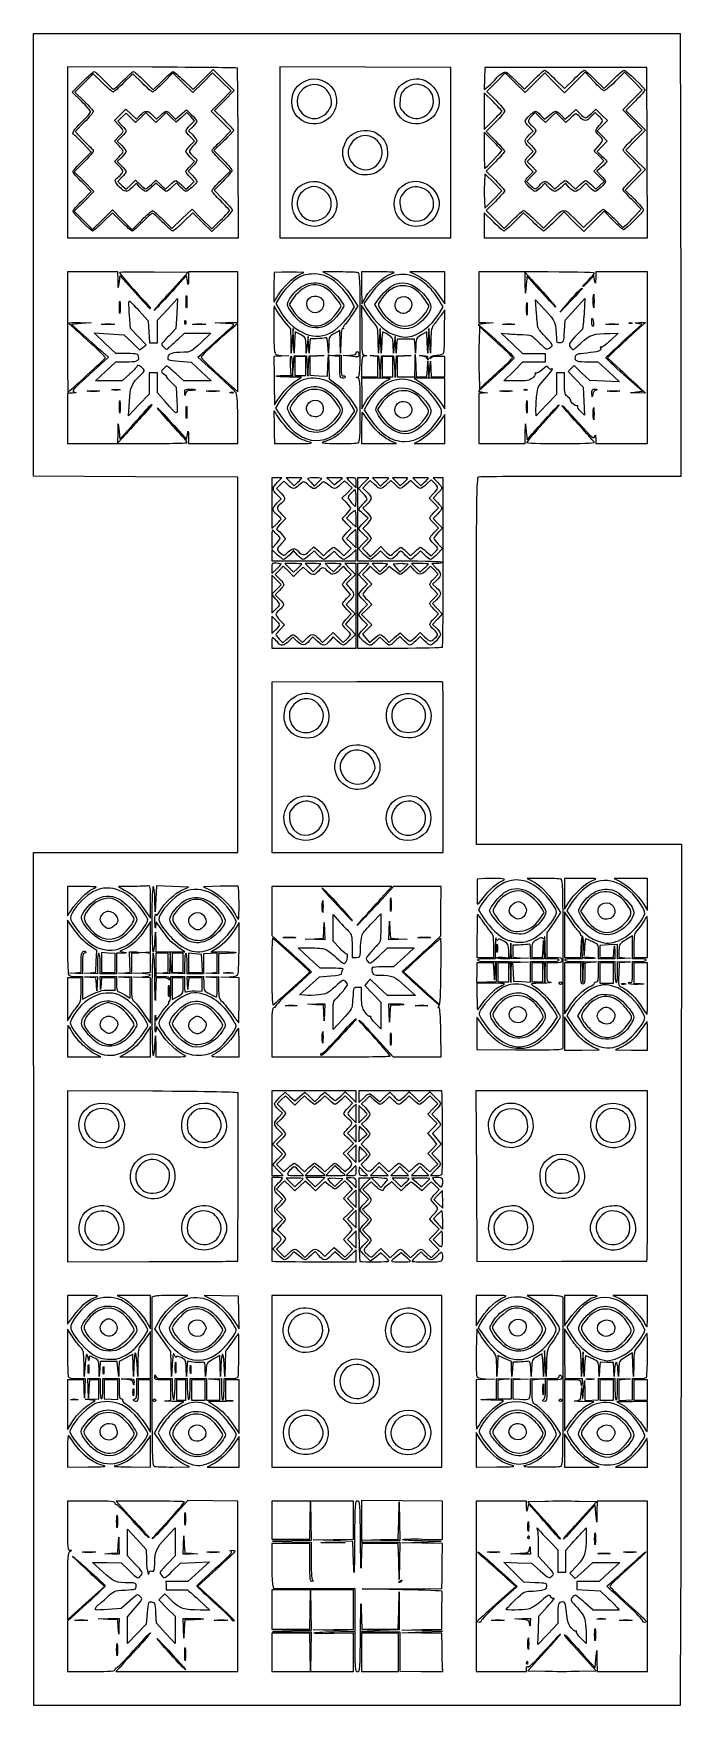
# Model space of a CAD drawing. Extents: x 35 to 169, y -1 to 345.
import ezdxf

# ---------------------------------------------------------------- set-up
doc = ezdxf.new("R2010")
doc.units = 0
doc.layers.get('0').update_dxf_attribs({"linetype": 'CONTINUOUS'})

msp = doc.modelspace()

# ---------------------------------------------------------------- linework, layer by layer
at = {"color": 7}
for points in [[(77.213463, 215.29678), (77.212616, 253.537891), (56.04484, 253.610233), (34.877025, 253.682572), (34.877025, 299.541891), (34.877025, 345.401224), (101.904806, 345.401224), (168.932581, 345.401224), (168.972261, 324.587335)], [(59.4787, 338.414869), (41.932473, 338.48678), (41.932527, 320.777335), (41.932583, 303.067891), (59.642025, 303.067919), (77.351472, 303.067919), (77.305225, 320.588416)], [(49.2044, 335.16556), (47.28983, 337.06548), (45.387316, 335.161468), (43.484806, 333.257456), (45.389806, 331.388016)], [(57.391331, 335.163105), (55.479247, 337.060541), (53.567166, 335.163105)], [(73.82416, 323.247231), (75.800184, 325.208111), (73.760666, 327.261334), (71.721153, 329.314557), (73.802855, 331.410255), (75.884557, 333.505924), (73.948998, 335.366785), (72.013439, 337.227617), (69.955232, 335.183143), (67.897025, 333.138697), (65.84381, 335.178204), (63.79059, 337.217711), (61.82971, 335.241704)], [(66.046449, 335.653099), (68.005875, 333.81126), (70.070517, 335.862113), (72.135165, 337.912994), (74.315306, 335.732827), (76.495447, 333.552688), (74.453547, 331.497066), (72.411649, 329.441444), (74.387673, 327.480564)], [(77.141956, 338.225922), (77.141956, 338.225922)], [(103.668649, 338.412075), (85.95916, 338.48678), (85.959202, 320.777335), (85.959247, 303.067891), (103.668695, 303.067862), (121.378136, 303.067806), (121.378136, 320.702574), (121.378136, 338.337343), (103.668649, 338.412075), (103.668649, 338.412075)], [(145.225914, 338.362066), (128.433695, 338.349366), (128.351345, 336.066414), (128.268998, 333.78349), (129.203653, 334.496383)], [(130.204667, 306.376438), (128.292583, 308.273875), (128.292583, 305.670883), (128.292583, 303.067891), (145.228036, 303.067891), (162.163481, 303.067891), (162.090808, 320.72137), (162.018136, 338.374878), (145.225914, 338.362178), (145.225914, 338.362066)], [(150.989727, 335.452891), (149.20503, 337.357891), (147.07204, 335.245994), (144.939049, 333.134068), (142.899785, 335.173321), (140.860526, 337.212603), (138.809885, 335.175636), (136.759247, 333.138697), (134.706033, 335.178204), (132.652815, 337.217711), (130.754385, 335.304611), (128.855958, 333.39154), (130.690933, 331.572871)], [(159.025536, 331.640548), (161.041534, 333.672576), (159.203985, 335.510125), (157.366437, 337.347702), (155.451869, 335.447782)], [(44.832676, 331.353839), (42.934992, 333.266176), (45.037279, 335.382589)], [(57.8005, 335.601565), (59.712583, 333.704129), (61.624664, 335.601565)], [(96.163943, 332.973597), (96.163943, 332.973597)], [(117.191355, 333.37534), (117.191355, 333.37534)], [(130.127025, 331.290113), (128.292583, 333.108245), (128.292583, 329.314557), (128.292583, 325.52087), (130.127025, 327.339002)], [(134.730482, 335.717446), (136.632792, 333.829718), (138.593449, 335.805499)], [(143.031608, 335.883872), (144.943695, 333.986436), (146.855778, 335.883872)], [(151.216055, 335.883872), (153.128136, 333.986436), (155.04022, 335.883872)], [(52.596229, 326.413962), (51.688763, 327.350206), (52.873831, 328.535285), (54.058899, 329.720365), (55.136776, 328.667845), (56.214653, 327.615326), (57.028642, 328.464927)], [(67.386657, 326.407019), (68.287398, 327.336349), (67.482601, 328.176383), (66.6778, 329.01639), (65.563222, 328.009449), (64.448642, 327.00248), (63.412909, 328.013852), (62.377176, 329.025223), (61.327101, 327.975159), (60.277025, 326.925066), (59.226952, 327.975159), (58.176877, 329.025223), (57.111268, 327.984698), (56.045662, 326.944145), (55.058228, 327.901217), (54.070795, 328.85826), (53.220628, 328.043739), (52.370462, 327.229246), (53.219299, 326.353454)], [(63.510366, 328.479857), (64.309309, 327.645918), (65.452602, 328.624552), (66.59589, 329.603158), (67.669788, 328.554533)], [(97.292849, 329.433486), (97.292849, 329.433486)], [(118.582276, 329.44167), (118.582276, 329.44167)], [(130.127025, 331.290113), (130.127025, 331.290113)], [(146.151247, 327.84291), (145.21526, 326.935734), (144.170513, 327.980465), (143.125769, 329.025223), (142.059175, 327.983738), (140.992583, 326.942226), (139.919326, 327.99023), (138.846066, 329.038234), (138.054049, 328.211548)], [(144.230502, 328.475849), (145.034028, 327.63717), (146.147708, 328.643292), (147.26138, 329.649442), (148.162086, 328.776444)], [(152.061988, 328.266666), (151.278062, 329.017716), (150.485842, 328.178359)], [(150.509755, 328.810904), (151.446021, 329.718361), (152.635427, 328.528964), (153.824841, 327.339566), (152.774486, 326.289192), (151.724134, 325.238845), (152.765633, 324.172271), (153.807137, 323.105668), (152.760426, 322.033732), (151.71372, 320.961824), (152.703152, 320.002833)], [(159.059826, 323.513988), (161.040405, 325.451471), (159.024972, 327.529982), (157.009538, 329.60852), (159.025536, 331.640548), (159.025536, 331.640548)], [(159.618796, 331.430857), (157.64276, 329.469977), (159.682267, 327.416754), (161.721775, 325.363531), (159.684836, 323.312904), (157.647897, 321.262249), (159.66968, 319.240438), (161.691492, 317.218654), (159.605983, 315.067838), (157.520473, 312.917051), (159.416527, 311.057856)], [(45.398007, 326.993957), (43.501208, 325.082494), (45.18634, 323.324645)], [(59.573549, 328.464927), (60.386787, 327.616088), (61.262565, 328.464927)], [(67.894855, 326.066123), (67.046018, 325.2529), (67.894855, 324.377108)], [(130.628483, 326.993308), (128.731055, 325.081224), (130.628483, 323.16914)], [(137.608084, 324.377757), (138.456921, 325.19098), (137.608084, 326.066772)], [(139.992506, 328.480732), (140.791362, 327.646906), (141.802942, 328.480732)], [(44.958268, 318.935158), (46.855064, 320.846621), (45.169935, 322.60447)], [(52.601664, 322.175012), (51.699634, 323.105668), (52.601664, 324.036324)], [(53.166109, 324.036324), (52.264079, 323.105668), (53.166109, 322.175012)], [(67.387944, 322.175012), (68.289974, 323.105668), (67.387944, 324.036324)], [(74.317583, 323.128105), (72.271472, 321.156247), (74.209913, 319.197399)], [(74.317583, 323.128105), (74.317583, 323.128105)], [(106.79912, 322.342286), (106.79912, 322.342286)], [(130.127025, 323.105668), (128.292583, 324.9238), (128.292583, 321.192512)], [(130.127025, 323.105668), (130.127025, 323.105668)], [(138.114995, 324.036324), (137.21297, 323.105668), (138.114995, 322.175012)], [(45.318782, 318.730772), (43.34276, 316.769892), (45.382273, 314.716669), (47.421789, 312.663446), (45.384745, 310.612707), (43.347702, 308.561995), (45.246081, 306.663599), (47.144457, 304.765232), (49.195186, 306.802283), (51.245914, 308.839307), (53.299134, 306.7998), (55.352349, 304.760293), (57.313229, 306.7363)], [(52.651017, 317.890766), (51.699634, 318.872335), (52.601664, 319.802991)], [(53.166109, 319.802991), (52.264079, 318.872335), (53.166109, 317.941679)], [(67.387944, 317.941679), (68.289974, 318.872335), (67.387944, 319.802991)], [(71.849087, 321.137676), (71.849087, 321.137676)], [(73.79545, 315.03431), (75.742763, 316.966714), (73.796398, 318.977858)], [(130.628483, 318.808863), (128.731055, 316.89678), (130.628483, 314.984696)], [(138.114995, 319.802991), (137.21297, 318.872335), (138.171312, 317.88357), (139.129657, 316.894804), (138.08261, 315.822529), (137.035565, 314.750254), (137.830069, 313.989072)], [(137.608084, 320.144424), (138.456921, 320.957647), (137.608084, 321.833439)], [(152.079528, 317.963382), (153.121027, 319.029956), (152.110609, 320.040396), (151.100189, 321.050808), (151.973054, 322.044936)], [(53.219299, 315.62455), (52.370462, 314.748758), (53.220628, 313.934265), (54.070795, 313.119743), (55.057243, 314.075856), (56.043695, 315.03194), (56.974351, 314.129929)], [(65.553926, 314.020484), (66.483258, 313.119743), (67.333422, 313.934265), (68.183588, 314.748758), (67.334751, 315.62455)], [(66.485914, 316.755668), (66.485914, 316.755668)], [(67.841664, 317.826645), (66.939634, 316.895989), (67.841664, 315.965333)], [(107.627093, 318.235021), (107.627081, 318.235021)], [(128.349973, 310.928316), (128.433695, 309.216694), (130.194061, 311.006576), (131.954425, 312.796486), (130.194061, 314.574542), (128.433695, 316.352599), (128.349973, 314.496282), (128.349973, 314.496282)], [(137.608084, 315.91109), (138.456921, 316.724314), (137.608084, 317.600106)], [(150.502815, 314.020484), (151.432144, 313.119743), (152.283095, 313.934998), (153.134043, 314.750254), (152.086036, 315.823517), (151.038029, 316.89678), (152.079528, 317.963382), (152.079528, 317.963382)], [(152.67038, 317.751066), (151.648177, 316.853571), (152.529266, 315.944505)], [(152.67038, 317.751066), (152.67038, 317.751066)], [(158.960907, 315.251029), (160.842539, 317.147195), (159.760076, 318.362557)], [(44.9589, 310.751362), (46.856334, 312.663446), (44.9589, 314.57553)], [(57.029392, 313.512286), (56.216155, 314.361126), (55.340377, 313.512286)], [(59.346369, 314.129929), (60.277025, 315.03194), (61.264806, 314.074557), (62.252583, 313.117175), (63.183242, 314.019185)], [(61.229251, 313.544572), (60.32016, 314.425698), (59.38137, 313.54587)], [(65.389616, 313.56461), (64.508566, 314.465774), (63.578805, 313.56461)], [(67.746095, 313.538561), (67.746095, 313.538561)], [(74.121064, 314.773424), (72.301769, 312.9304), (74.191619, 311.025936)], [(96.23412, 311.691106), (96.23412, 311.691106)], [(117.376795, 311.741652), (117.376795, 311.741652)], [(141.696056, 313.512286), (140.882822, 314.361126), (140.007041, 313.512286)], [(142.027828, 314.028555), (142.968136, 313.117175), (143.898795, 314.019185)], [(145.929392, 313.512286), (145.116152, 314.361126), (144.240374, 313.512286)], [(146.270813, 314.019185), (147.201472, 313.117175), (148.132128, 314.019185)], [(150.162723, 313.512286), (149.349488, 314.361126), (148.47371, 313.512286)], [(53.157998, 306.376438), (51.245914, 308.273875), (49.333833, 306.376438)], [(61.716392, 306.849838), (63.59326, 304.987369), (65.668782, 306.99013), (67.744309, 308.992892), (69.795672, 306.95522), (71.847038, 304.917547), (73.68203, 306.736243)], [(73.302659, 305.758089), (71.84506, 304.356094), (69.871045, 306.31497), (67.897025, 308.273875), (65.984941, 306.376438)], [(97.520644, 308.604893), (97.520644, 308.604893)], [(118.584001, 308.289002), (118.584001, 308.289002)], [(130.626014, 310.621935), (128.726116, 308.707368), (130.566739, 306.866743), (132.407355, 305.026118), (134.277856, 306.869226)], [(138.416617, 306.367972), (136.459984, 308.256941), (134.556421, 306.367972)], [(155.008018, 306.665462), (153.140811, 308.5697), (151.033175, 306.476119), (148.925534, 304.382538), (146.880193, 306.415752), (144.834847, 308.448965), (142.836522, 306.463984)], [(159.689605, 307.737483), (160.832775, 309.036213), (158.956025, 310.927469)], [(138.707247, 306.884692), (140.600362, 305.057021), (142.278142, 306.764042)], [(146.953983, 307.125654), (148.894806, 305.199684), (150.806889, 307.097121)], [(155.143287, 307.120828), (157.031467, 305.247126), (157.788951, 305.842954)], [(55.878245, 291.835277), (52.798136, 295.27819), (52.628859, 294.022499), (52.45958, 292.76678), (52.417193, 294.389557), (52.374806, 296.012335), (47.153695, 296.012335), (41.932583, 296.012335), (41.932583, 283.594557)], [(63.793906, 292.47087), (66.887451, 295.871224), (59.871336, 295.946803)], [(66.798644, 294.16234), (66.627025, 295.275679), (64.202084, 292.610118)], [(74.607445, 285.360394), (72.553695, 285.457958), (74.882025, 285.514035), (77.210361, 285.570113), (77.210361, 290.791224), (77.210361, 296.012335), (72.130361, 296.012335), (67.050361, 296.012335), (67.010308, 294.530668)], [(86.354502, 295.956173), (84.753591, 295.871224), (84.721423, 292.83725)], [(86.354508, 295.956173), (86.354502, 295.956173)], [(89.987007, 295.486724), (90.898142, 295.871224), (89.426779, 295.956173)], [(98.283389, 296.006126), (94.849247, 295.999917), (96.031846, 295.463018)], [(106.279247, 296.012335), (102.892583, 296.012335), (102.898821, 292.696224), (102.905058, 289.380113), (103.760205, 290.846906)], [(106.279273, 296.012335), (106.279247, 296.012335)], [(116.509806, 296.009569), (112.911472, 296.006747), (114.322583, 295.34567)], [(119.098108, 290.887377), (120.108136, 289.387564), (120.108136, 292.699893), (120.108136, 296.01225), (116.509806, 296.009428), (116.509806, 296.009569)], [(139.158136, 296.012335), (127.163695, 296.012335), (127.163695, 290.791224), (127.163695, 285.570113), (128.645361, 285.524111), (130.127025, 285.478108), (128.601879, 285.312444), (127.076736, 285.14678), (129.307435, 283.174526)], [(139.78555, 292.278563), (137.182583, 295.216948), (137.019628, 293.427405), (136.856673, 291.637891), (136.818717, 293.754557), (136.780764, 295.871224), (138.110561, 294.440696)], [(151.185987, 294.292529), (151.011472, 295.253835), (149.931196, 294.055773)], [(156.797025, 296.012335), (151.434806, 296.012335), (151.397651, 294.67178)], [(151.406671, 261.510668), (151.434808, 260.452335), (156.797025, 260.452335), (162.159247, 260.452335), (162.159247, 278.232335), (162.159247, 296.012335), (156.797025, 296.012335), (156.797025, 296.012335)], [(98.694274, 292.718237), (98.694274, 292.718237)], [(104.658634, 291.274558), (103.362565, 289.458288), (103.859632, 288.535281)], [(117.282982, 292.408498), (117.282982, 292.408498)], [(52.73366, 287.616224), (52.73366, 287.616224)], [(56.739677, 287.989999), (58.635756, 285.87147), (58.791165, 283.604125), (58.94657, 281.33678), (59.75291, 281.33678), (60.559247, 281.33678), (60.567375, 283.665113), (60.575503, 285.993446), (62.672014, 288.251224), (64.768524, 290.509002), (64.596419, 287.404557), (64.424314, 284.300113), (62.985675, 282.804674)], [(66.562546, 288.745113), (66.562546, 288.745113)], [(85.812576, 290.641308), (85.081361, 289.482983), (85.853352, 288.165682)], [(88.48705, 290.207052), (87.888767, 289.239002), (88.482393, 288.278487)], [(94.474247, 288.012746), (94.474247, 288.012746)], [(97.854592, 290.265105), (97.854592, 290.265105)], [(100.770083, 287.725529), (101.404855, 288.815668), (100.702076, 290.085668)], [(100.929341, 290.738561), (102.082987, 288.911878), (100.912405, 287.115223)], [(103.895875, 287.54581), (102.876347, 289.098032), (102.907708, 283.947476)], [(106.379772, 288.012803), (105.664869, 289.23268), (106.260443, 290.196356)], [(112.584902, 287.843441), (112.584902, 287.843441)], [(115.759622, 290.607441), (115.759622, 290.607441)], [(118.96931, 287.434332), (119.808442, 288.757502), (119.119613, 289.915488)], [(120.103818, 283.845594), (120.108136, 288.188881), (119.36555, 287.09115)], [(139.136704, 287.434812), (138.957095, 290.22678), (140.929975, 288.124365)], [(143.025351, 288.795715), (143.025351, 288.795715)], [(146.314259, 290.085668), (144.035777, 287.68678), (145.971398, 289.989995)], [(144.943695, 283.763242), (145.084806, 286.048592), (147.11816, 288.278797), (149.151521, 290.509002), (148.980889, 287.404557)], [(146.314259, 290.085668), (146.314259, 290.085668)], [(150.945681, 288.893675), (150.945573, 288.893675)], [(44.543136, 285.519256), (46.871472, 285.468428), (44.823854, 285.30759), (42.776236, 285.14678), (45.811632, 282.433777)], [(54.246904, 279.091544), (51.951472, 279.104103), (49.693695, 281.236625), (47.435914, 283.369146), (50.540361, 283.191064), (53.644806, 283.012982), (55.239745, 281.435134), (56.834684, 279.857326), (57.540827, 280.385389), (58.24697, 280.913452), (56.619278, 282.612932), (54.991584, 284.312418), (54.7843, 287.07718)], [(50.258136, 285.102414), (50.258136, 285.102414)], [(66.299004, 285.217335), (66.299004, 285.217335)], [(69.167025, 285.101455), (69.167025, 285.101455)], [(73.400361, 274.61518), (77.210361, 271.161647), (77.210361, 278.248176), (77.210361, 285.334711), (76.102427, 284.394065), (76.102427, 284.394065)], [(90.204445, 283.024045), (89.087424, 283.59388), (88.991245, 281.406996), (88.895061, 279.220085), (88.784935, 281.760085), (88.674809, 284.300085), (88.499247, 281.760085), (88.323688, 279.220085), (88.270359, 281.708551), (88.217025, 284.197045), (86.930238, 285.7767)], [(98.249085, 287.403118), (98.249085, 287.403118)], [(107.05347, 281.407476), (106.957283, 279.220254), (106.847152, 281.760254), (106.737026, 284.300254), (106.561469, 281.760254), (106.38591, 279.220254), (106.332576, 281.885928)], [(117.232582, 281.809022), (117.179248, 279.220113), (117.003689, 281.760113), (116.82813, 284.300113), (116.718004, 281.760113), (116.607875, 279.220113), (116.511485, 281.418596), (116.415095, 283.617107), (115.298282, 282.989416)], [(116.356793, 286.935843), (116.356793, 286.935843)], [(130.681332, 281.628992), (127.304806, 284.68258), (127.225292, 281.457458)], [(133.372583, 285.100552), (133.372583, 285.100552)], [(137.118101, 287.334002), (137.118101, 287.334002)], [(150.82148, 284.723446), (150.82148, 284.723446)], [(154.821469, 285.100552), (154.821469, 285.100552)], [(157.268393, 281.777667), (160.985316, 285.14678), (160.090615, 285.321306)], [(158.654979, 285.310186), (158.654979, 285.310158)], [(160.465914, 285.524139), (161.735914, 285.552474), (159.337025, 283.375525)], [(64.872633, 282.112891), (66.191079, 283.312335), (68.929546, 283.312335), (71.668013, 283.312335), (69.570851, 281.350157)], [(93.570913, 282.183418), (92.197634, 282.183418), (92.093982, 280.701751), (91.990325, 279.220085), (91.890675, 280.913418), (91.791025, 282.606751), (91.603695, 280.913418), (91.416358, 279.220085), (91.368914, 280.837128)], [(96.068061, 280.913418), (96.012519, 279.220085), (95.909957, 280.867371)], [(98.601801, 281.847291), (98.54436, 279.220085), (98.449251, 281.550252), (98.35414, 283.88042), (97.238865, 283.243586)], [(114.129261, 280.790922), (114.077059, 279.220113), (113.974634, 280.666268), (113.872213, 282.112411), (112.06421, 282.095478), (110.25621, 282.078544), (110.154381, 280.649399), (110.052544, 279.220254), (109.952897, 280.913587), (109.853247, 282.606921), (109.665911, 280.913587), (109.478578, 279.220254), (109.431133, 280.815154)], [(130.681332, 281.628992), (130.681332, 281.628992)], [(134.964867, 273.434557), (132.399941, 273.434557), (134.360361, 275.410113), (136.320778, 277.385668), (138.656678, 277.385668), (140.992583, 277.385668), (140.992583, 278.232335), (140.992583, 279.079002), (138.659291, 279.079002), (136.325994, 279.079002), (134.07318, 281.198048), (131.820361, 283.317105), (133.231472, 283.193491)], [(154.398136, 283.285326), (156.091469, 283.307622), (154.419139, 281.771656)], [(49.646332, 279.041726), (50.445636, 278.362685), (46.558691, 274.849044)], [(54.875235, 274.893531), (53.28344, 273.434557), (50.512224, 273.434557), (47.741007, 273.434557), (49.846241, 275.400698), (51.951472, 277.366839), (53.785914, 277.380103)], [(65.098634, 277.524903), (67.574078, 277.328978), (69.640549, 275.395141), (71.707022, 273.461304), (68.87961, 273.447926), (68.879613, 273.447926)], [(72.602358, 275.053311), (68.982136, 278.330802), (69.78799, 279.05768)], [(86.304642, 278.722851), (87.793695, 278.61894), (86.241472, 278.56685), (84.689247, 278.514758), (84.747255, 274.634089)], [(88.550101, 276.451761), (88.600946, 274.422307), (88.76177, 276.538974), (88.922589, 278.65564), (90.192589, 278.65564), (91.462589, 278.65564), (91.590896, 276.538974), (91.719205, 274.422307), (91.873118, 276.538974), (92.027036, 278.65564), (93.579259, 278.676694), (95.131478, 278.697748), (93.649811, 278.592056), (92.168147, 278.486363), (92.168147, 276.548973), (92.168147, 274.611582), (93.992931, 274.516947), (95.81771, 274.42231), (95.911038, 276.680087), (96.004366, 278.937865), (96.075034, 276.397865), (96.145694, 273.857865), (97.546566, 272.870087)], [(90.192583, 278.514557), (89.063695, 278.514557), (89.063695, 276.539002), (89.063695, 274.563446), (90.192583, 274.563446), (91.321472, 274.563446), (91.321472, 276.539002), (91.321472, 278.514557), (90.192583, 278.514557), (90.192583, 278.514557)], [(98.377025, 276.239742), (98.377025, 278.480485), (97.318695, 278.591189), (96.260361, 278.701894), (97.459806, 278.749338), (98.659247, 278.79678), (98.659247, 276.547858)], [(100.493695, 278.53304), (99.082583, 278.708103), (100.423136, 278.752442)], [(102.116472, 278.452923), (102.116472, 278.452923)], [(102.892569, 276.378403), (102.892583, 274.281224), (104.585914, 274.281224), (106.279247, 274.281224), (106.279247, 276.380853), (106.279247, 278.480485), (105.362025, 278.593314)], [(105.432583, 278.680905), (106.420361, 278.655674), (106.57369, 276.397896), (106.727021, 274.140119), (106.855912, 276.397896), (106.984806, 278.655674), (108.254806, 278.655674), (109.524806, 278.655674), (109.678134, 276.397896), (109.831468, 274.140119), (109.960359, 276.397896), (110.089247, 278.655674), (111.641472, 278.676728), (113.193695, 278.697782), (111.712025, 278.592089), (110.230361, 278.486397), (110.230361, 276.383816), (110.230361, 274.281232), (112.064806, 274.281232), (113.899247, 274.281232), (113.956696, 276.609566), (114.014137, 278.937899), (114.109218, 276.609566), (114.204296, 274.281232), (115.307691, 274.281232), (116.411079, 274.281232), (116.51291, 275.90401), (116.614744, 277.526788), (116.715551, 275.833455), (116.816358, 274.140121), (117.003695, 275.833455), (117.191025, 277.526788), (117.238472, 275.90401), (117.285914, 274.281224), (118.697025, 274.281224), (120.108136, 274.281224), (120.108136, 276.397891), (120.108136, 278.514557), (118.71772, 278.514557), (118.71772, 278.514557)], [(108.254806, 278.514557), (107.125914, 278.514557), (107.125914, 276.397891), (107.125914, 274.281224), (108.254806, 274.281224), (109.383695, 274.281224), (109.383695, 276.397891), (109.383695, 278.514557), (108.254806, 278.514557), (108.254806, 278.514557)], [(116.546543, 278.004683), (116.546543, 278.004683)], [(169.042817, 278.726628), (169.073692, 253.679809), (148.282886, 253.679527)], [(150.023695, 277.378184), (151.858136, 277.363141), (154.105257, 275.290422), (156.352384, 273.217706), (153.258593, 273.355242), (153.258593, 273.355377)], [(155.385914, 279.711586), (153.833695, 278.224582), (156.511077, 275.759013)], [(62.150842, 269.166265), (60.559247, 270.96577), (60.559247, 273.046829), (60.559247, 275.127891), (59.712583, 275.127891), (58.865914, 275.127891), (58.865914, 272.928389), (58.865914, 270.728884), (56.732526, 268.483389), (54.599134, 266.237891), (54.77039, 269.177557)], [(68.879613, 273.447926), (66.052203, 273.434549), (64.364057, 274.97599)], [(86.640075, 274.563418), (88.26163, 274.563418), (88.168776, 276.654086)], [(89.258383, 273.425405), (90.440843, 274.189572), (87.876789, 274.229383)], [(98.941472, 273.999002), (98.941472, 273.999002)], [(102.116478, 274.086654), (102.116472, 274.08668)], [(105.855914, 273.999002), (102.892583, 273.999002), (102.905058, 270.824002), (102.917532, 267.649002), (103.466118, 268.687588)], [(105.855914, 273.999002), (105.855914, 273.999002)], [(116.948438, 273.999002), (113.788743, 273.999002), (115.043438, 273.20265)], [(119.290217, 268.878204), (120.105723, 267.649002), (120.106852, 270.824002), (120.107981, 273.999002), (116.948283, 273.999002), (116.948441, 273.999002)], [(130.796157, 274.652674), (127.090847, 271.317891), (128.044493, 271.143376), (128.998136, 270.968861), (128.080914, 270.931709), (127.163695, 270.894557), (127.163695, 265.673446), (127.163695, 260.452335), (131.961472, 260.452335), (136.759247, 260.452335), (136.806692, 262.498446), (136.854136, 264.544557), (137.018358, 262.895778), (137.182583, 261.246997), (137.868135, 262.049112)], [(127.225292, 274.99611), (127.304806, 271.759885), (128.715914, 273.098504)], [(144.943695, 272.890597), (144.943695, 275.127891), (144.097025, 275.127891), (143.250361, 275.127891), (143.250361, 272.864485), (143.250361, 270.601077), (141.142271, 268.419485), (139.034181, 266.237891), (139.025602, 267.537047)], [(153.258593, 273.355377), (150.164806, 273.49291), (148.541528, 275.078172), (146.918248, 276.663434), (146.29209, 276.037273), (145.665929, 275.411112), (147.250339, 273.787835), (148.834754, 272.164557), (148.963535, 269.259557), (149.092313, 266.354556), (148.298038, 267.115523)], [(160.183692, 270.943486), (158.631469, 270.979334), (159.858035, 271.148611), (161.084601, 271.317891), (157.268759, 274.704557)], [(42.990914, 270.922689), (41.932583, 270.894557), (41.932583, 265.673446), (41.932583, 260.452335), (54.350361, 260.452335)], [(47.294806, 271.271665), (47.294806, 271.271665)], [(51.951472, 271.53972), (51.951472, 271.53972)], [(63.367059, 273.222882), (64.459677, 272.164549), (64.598688, 269.286342)], [(67.49332, 271.459002), (67.49332, 271.459002)], [(71.989247, 271.273418), (71.989247, 271.273528)], [(75.963876, 270.916827), (75.963876, 270.916839)], [(76.716472, 271.190848), (76.716472, 271.190848)], [(98.820213, 271.07689), (98.820213, 271.07689)], [(132.808136, 271.271665), (132.808136, 271.271665)], [(136.923876, 271.481272), (136.923876, 271.481283)], [(151.312437, 271.459002), (151.312437, 271.459002)], [(155.103692, 271.271665), (155.103692, 271.271665)], [(160.462189, 272.100544), (161.735914, 270.907641), (160.183692, 270.943486), (160.183692, 270.943486)], [(52.73366, 267.014002), (52.73366, 267.014002)], [(58.089806, 266.866645), (58.089806, 266.866645)], [(84.817808, 269.629572), (84.830367, 268.505724), (85.574657, 269.629572)], [(85.832981, 269.110904), (85.06377, 267.798337), (86.370651, 265.832501)], [(97.473327, 269.124048), (97.473327, 269.124048)], [(100.282412, 265.492821), (101.482246, 267.278021), (100.787945, 268.451289)], [(104.162109, 268.802546), (103.391073, 267.486868), (104.420405, 265.936579)], [(106.94186, 268.62251), (106.215575, 267.525019), (106.97184, 266.234555)], [(115.318822, 269.478567), (115.318822, 269.478567)], [(118.437931, 269.167168), (118.437931, 269.167168)], [(137.118101, 267.014002), (137.118101, 267.014002)], [(53.414837, 261.722335), (52.390077, 260.593446), (52.429884, 262.569002), (52.469692, 264.544557), (52.633914, 262.956888), (52.798136, 261.369221), (55.197025, 264.019565)], [(64.028879, 264.195437), (66.627025, 261.286911), (66.798644, 262.35129)], [(66.562546, 265.885113), (66.562546, 265.885113)], [(67.010308, 261.934002), (67.050361, 260.452335), (72.130361, 260.452335), (77.210361, 260.452335), (77.210361, 265.529109)], [(94.563099, 266.54363), (94.563099, 266.54363)], [(98.012346, 265.48694), (98.012346, 265.48694)], [(102.892583, 263.697891), (102.892583, 260.452335), (106.490914, 260.458544), (110.089247, 260.464753), (108.921691, 260.994924)], [(112.638654, 266.154601), (112.638654, 266.154601)], [(114.887025, 261.059892), (113.758136, 260.477281), (116.933136, 260.464807), (120.108136, 260.452332), (120.108136, 263.482454), (120.108136, 266.512575), (119.149413, 265.105231), (119.149413, 265.105231)], [(116.44142, 265.297899), (116.44142, 265.297899)], [(150.94699, 265.602891), (150.94699, 265.602891)], [(84.803959, 262.498446), (84.830375, 260.452335), (88.99315, 260.471385)], [(89.577853, 261.807315), (89.577853, 261.807312)], [(106.579681, 262.586147), (106.579681, 262.586124)], [(85.450254, 252.466121), (86.352281, 253.39678), (85.309143, 253.39678), (84.266004, 253.39678), (84.266004, 248.120305), (84.266004, 242.843833), (85.253779, 243.801224)], [(88.86978, 253.39678), (87.264759, 253.39678), (88.07702, 252.548959), (88.889284, 251.701138), (89.682046, 252.460648)], [(88.86978, 253.39678), (88.86978, 253.39678)], [(92.324772, 253.344481), (91.644845, 253.255668), (92.344299, 252.446995), (93.043753, 251.638318), (93.856392, 252.446995), (94.669034, 253.255668), (93.836868, 253.344481)], [(92.324772, 253.344481), (92.324772, 253.344481)], [(97.325109, 253.39678), (95.708741, 253.39678), (96.455097, 252.650426), (97.201448, 251.904072), (98.055845, 252.57987)], [(97.325109, 253.39678), (97.325109, 253.39678)], [(100.775914, 253.39678), (100.775914, 253.39678)], [(103.118488, 250.209328), (102.215504, 251.140969), (103.316876, 252.268876), (104.418246, 253.39678), (103.23208, 253.39678), (102.045914, 253.39678), (102.045914, 244.789002), (102.045914, 236.181224), (110.794806, 236.181224)], [(105.571457, 251.987836), (104.695676, 252.836673), (103.934085, 252.041743), (103.172494, 251.246813), (104.020315, 250.43455)], [(106.841239, 253.39678), (105.145448, 253.39678), (105.971097, 252.532821), (106.796741, 251.66886), (107.661541, 252.462266)], [(106.841239, 253.39678), (106.841239, 253.39678)], [(109.815593, 251.977365), (108.950619, 252.815729), (108.053573, 251.977365)], [(110.883113, 253.39678), (109.27809, 253.39678), (110.090356, 252.548959), (110.90262, 251.701138), (111.69538, 252.460648)], [(110.883113, 253.39678), (110.883113, 253.39678)], [(113.93711, 251.991228), (113.084887, 252.843452), (112.114251, 251.991228)], [(115.116446, 253.39678), (113.511423, 253.39678), (114.323687, 252.548959), (115.135954, 251.701138), (115.92871, 252.460648)], [(115.116446, 253.39678), (115.116446, 253.39678)], [(117.988238, 252.270927), (117.279451, 252.936797), (116.352024, 252.037899)], [(118.782773, 253.39678), (117.739634, 253.39678), (118.641664, 252.466121)], [(119.825914, 235.94604), (119.825914, 253.39678), (118.782773, 253.39678), (118.782773, 253.39678)], [(87.591677, 251.902907), (86.794334, 252.666812), (86.034886, 251.907366), (85.275437, 251.147917), (86.225942, 250.167246)], [(85.397063, 248.177906), (86.2459, 249.053684), (85.397063, 249.866922)], [(99.727611, 248.238116), (98.820419, 249.1741), (99.869574, 250.223256), (100.91873, 251.272411), (100.141766, 252.022332), (99.364806, 252.772253), (98.504702, 251.955629), (98.504702, 251.955629)], [(100.775914, 252.267891), (101.763695, 251.3105), (101.763695, 252.353638)], [(101.570214, 250.85678), (101.570214, 250.85678)], [(117.905722, 246.257232), (118.807749, 247.187891), (117.850361, 248.175668), (116.89297, 249.163446), (117.794995, 250.094105)], [(118.641664, 250.094105), (117.739634, 249.163446), (118.641664, 248.232787)], [(101.534273, 246.623446), (101.534273, 246.623446)], [(104.019186, 247.891363), (103.170352, 247.078126), (104.019186, 246.202348)], [(85.39489, 245.678975), (85.394806, 245.678975)], [(86.297784, 245.859787), (87.200768, 244.928146), (86.108721, 243.809787)], [(99.8435, 242.023899), (100.745527, 242.954557), (99.788136, 243.942335), (98.830745, 244.930113), (99.732773, 245.860772)], [(100.54662, 245.832022), (99.788387, 245.040597), (100.776038, 244.083325), (101.763695, 243.126055), (101.763695, 244.874749)], [(101.677944, 242.672335), (101.677944, 242.672335)], [(104.018548, 243.79795), (103.168958, 242.846348), (104.018548, 241.969794)], [(103.29061, 244.058921), (104.253089, 244.99179), (103.29061, 245.836853)], [(118.641664, 245.860772), (117.739634, 244.930113), (118.697025, 243.942335), (119.654416, 242.954557), (118.752391, 242.023899)], [(117.905722, 242.023899), (118.807749, 242.954557), (117.905722, 243.885216)], [(84.265914, 240.7614), (84.265914, 238.729513), (85.240043, 239.783703)], [(84.759806, 242.238924), (84.759806, 242.238924)], [(86.50951, 241.502267), (87.145636, 240.641865), (86.270222, 239.738663)], [(92.057226, 238.186049), (93.014806, 239.11417), (94.002583, 238.15678), (94.990361, 237.199389), (95.921017, 238.101416)], [(98.297492, 238.097095), (99.232607, 237.190747), (99.993388, 237.951528), (100.754172, 238.712309), (99.847823, 239.647424)], [(100.689289, 241.74077), (99.786384, 240.809208), (100.775036, 239.850965), (101.763695, 238.892722), (101.763695, 240.782527)], [(103.315914, 237.592335), (102.213582, 238.721224), (103.243086, 239.779557), (104.272585, 240.837891), (103.300361, 241.681868)], [(103.967399, 239.653212), (103.066655, 238.723883), (103.881916, 237.872932), (104.697177, 237.021984), (105.769452, 238.069031), (106.841725, 239.116078), (107.773368, 238.213094)], [(117.850361, 239.709002), (117.850361, 239.709002)], [(118.75334, 239.650898), (119.656327, 238.719257), (118.554957, 237.59135)], [(85.336146, 237.508501), (84.265914, 238.553556), (84.265914, 237.36739), (84.265914, 236.181224), (93.014806, 236.181224), (101.763695, 236.181224), (101.763695, 237.36739), (101.763695, 238.553556), (100.69346, 237.508501), (100.69346, 237.508501)], [(84.265914, 219.282446), (84.265914, 218.119002), (93.014806, 218.119002), (101.763695, 218.119002), (101.763695, 226.867891), (101.763695, 235.61678), (100.577529, 235.61678), (100.577529, 235.61678)], [(85.253695, 235.670343), (85.253695, 235.670343)], [(88.716341, 235.61678), (86.957879, 235.61678), (87.863378, 234.711281), (88.768882, 233.805782), (89.62184, 234.622971)], [(89.606834, 237.378913), (88.770683, 238.29438), (87.915109, 237.378913)], [(88.716341, 235.61678), (88.716341, 235.61678)], [(92.820891, 235.61678), (91.21587, 235.61678), (92.028134, 234.768959), (92.840395, 233.921138), (93.633157, 234.680648)], [(93.885193, 237.374606), (93.033641, 238.285764), (92.093567, 237.374606)], [(92.820891, 235.61678), (92.820891, 235.61678)], [(96.987625, 235.61678), (95.316003, 235.61678), (96.179013, 234.753769), (97.042024, 233.890759), (97.850633, 234.665459)], [(97.972705, 237.338688), (97.19286, 238.21393), (96.289839, 237.338688)], [(96.987625, 235.61678), (96.987625, 235.61678)], [(100.577529, 235.61678), (99.39136, 235.61678), (100.492732, 234.488876), (101.594104, 233.360969), (100.637044, 232.373535), (99.679989, 231.386105), (100.404408, 230.608664)], [(103.230169, 230.452787), (104.132197, 231.383446), (103.173849, 232.372209), (102.215504, 233.360969), (103.316876, 234.488876), (104.418246, 235.61678), (103.23208, 235.61678), (102.045914, 235.61678), (102.045914, 226.867891), (102.045914, 218.119002), (110.747765, 218.119002)], [(106.64978, 235.61678), (105.044759, 235.61678), (105.85702, 234.768959), (106.669284, 233.921138), (107.462046, 234.680648)], [(107.694981, 237.348913), (106.809512, 238.234377), (105.895947, 237.348913)], [(106.64978, 235.61678), (106.64978, 235.61678)], [(110.256382, 235.564481), (109.425633, 235.475668), (110.127697, 234.663501), (110.829762, 233.851333), (111.681288, 234.663501), (112.532818, 235.475668), (111.809973, 235.564481)], [(110.256382, 235.564481), (110.256382, 235.564481)], [(112.121925, 238.101416), (113.052583, 237.199389), (113.983242, 238.101416)], [(114.974559, 235.61678), (113.227649, 235.61678), (114.137869, 234.726871), (115.048092, 233.836962), (115.884782, 234.638561)], [(115.975886, 237.348913), (115.062316, 238.234377), (114.176852, 237.348913)], [(114.974559, 235.61678), (114.974559, 235.61678)], [(116.299299, 238.117901), (117.307879, 237.232355), (118.002451, 237.884875)], [(118.500553, 235.61678), (117.457412, 235.61678), (118.359439, 234.686121)], [(84.265914, 234.658079), (84.265914, 233.5305), (85.253695, 234.487891)], [(85.253695, 232.230113), (84.265914, 233.187504), (84.265914, 231.242335), (84.265914, 229.297166), (85.253695, 230.254557)], [(91.531807, 234.153841), (90.754369, 234.878263), (89.766936, 233.921205), (88.779505, 232.964147), (87.707227, 234.011195), (86.634955, 235.058242), (85.819694, 234.207294), (85.00443, 233.356343), (85.905176, 232.427014)], [(85.253695, 232.230113), (85.253695, 232.230113)], [(99.84221, 232.427014), (100.742953, 233.356343), (99.92844, 234.206509), (99.113933, 235.056676), (98.238152, 234.207839)], [(105.571457, 234.207839), (104.695676, 235.056676), (103.881168, 234.206509), (103.066655, 233.356343), (104.022759, 232.369895), (104.978863, 231.383446), (104.076833, 230.452787)], [(109.629606, 234.19283), (108.618031, 235.026659), (107.81917, 234.19283)], [(113.767602, 234.245888), (113.021336, 235.132777), (112.106301, 234.245888)], [(117.884981, 232.462119), (118.763652, 233.399681), (117.969902, 234.228178), (117.176152, 235.056676), (116.300374, 234.207839)], [(118.434022, 232.107414), (117.606569, 231.314666), (118.434022, 230.618412)], [(85.101125, 228.268342), (84.265925, 229.245458), (84.265925, 227.298316), (84.265925, 225.351178), (85.112592, 226.162335)], [(85.903884, 230.056327), (85.001859, 229.125668), (85.953236, 228.144091)], [(99.789553, 228.390172), (100.621956, 229.206895), (99.781713, 230.163879)], [(117.842058, 228.411547), (118.680419, 229.276519), (117.842058, 230.173565)], [(85.101125, 228.268342), (85.101125, 228.268342)], [(100.544794, 228.067335), (99.677412, 227.150113), (100.608302, 226.18968), (101.53919, 225.229249), (100.539355, 224.143569), (99.539521, 223.057891), (100.567772, 221.999557), (101.596026, 220.941224), (100.493695, 219.812335)], [(99.8435, 224.243899), (100.745527, 225.174557), (99.8435, 226.105216)], [(104.081998, 228.075443), (104.989187, 227.139459), (103.94444, 226.094712), (102.89969, 225.049965), (103.940229, 223.984356), (104.980768, 222.918747), (104.038631, 221.946706), (103.096489, 220.974665), (103.82655, 220.107037), (104.556611, 219.239407), (105.525742, 220.090316)], [(103.230169, 226.219454), (104.132197, 227.150113), (103.230169, 228.080772)], [(118.411837, 228.13506), (117.562218, 227.321072), (118.580092, 226.278673), (119.597969, 225.236274), (118.591014, 224.121696), (117.584059, 223.007116), (118.422759, 222.20359)], [(117.905722, 224.243899), (118.807749, 225.174557), (117.905722, 226.105216)], [(85.112583, 223.904557), (84.265914, 224.715715), (84.265914, 222.91678), (84.265914, 221.117844), (85.112583, 221.929002)], [(85.112583, 223.904557), (85.112583, 223.904557)], [(86.014611, 223.847438), (86.916638, 222.91678), (86.014611, 221.986121)], [(99.788136, 221.92894), (99.788136, 221.929002)], [(103.230169, 221.986121), (104.132197, 222.91678), (103.230169, 223.847438)], [(117.850361, 221.929002), (117.850361, 221.929002)], [(85.838067, 219.958611), (86.563556, 219.1758), (87.474281, 220.058512)], [(89.471353, 219.567747), (88.609009, 220.38112), (87.795775, 219.532283)], [(89.771485, 220.092387), (90.647263, 219.24355), (91.460501, 220.092387)], [(93.678863, 219.570332), (92.763828, 220.457221), (92.057138, 219.61737)], [(94.005411, 220.09154), (94.819402, 219.241922), (95.892657, 220.289928), (96.965914, 221.337938), (98.033374, 220.295593), (99.100829, 219.253247), (99.867816, 220.020234)], [(97.912194, 219.570332), (96.997159, 220.457221), (96.250893, 219.570332)], [(107.547009, 219.532283), (106.671234, 220.38112), (105.857994, 219.532283)], [(107.823838, 220.102524), (108.627364, 219.263825), (109.741039, 220.269964), (110.854713, 221.276103), (111.755417, 220.403108)], [(111.725462, 219.585476), (110.794806, 220.487504), (109.864144, 219.585476)], [(114.09748, 220.432143), (115.028136, 221.33417), (115.958795, 220.432143)], [(115.958795, 219.585476), (115.028136, 220.487504), (114.09748, 219.585476)], [(126.625186, 215.412519), (126.626623, 177.479002), (147.914323, 177.479002), (169.202018, 177.479002), (169.137869, 109.392891)], [(101.928414, 211.129808), (84.265914, 211.055059), (84.265914, 193.420364), (84.265914, 175.785668), (102.045914, 175.785668), (119.825914, 175.785668), (119.825914, 193.377519)], [(119.708414, 211.086964), (119.708414, 211.086964)], [(94.437338, 205.899189), (94.437338, 205.899189)], [(115.795978, 205.692752), (115.795978, 205.692752)], [(95.722276, 202.159454), (95.722276, 202.159454)], [(116.968854, 202.314701), (116.968854, 202.314701)], [(105.419226, 194.477514), (105.419226, 194.477514)], [(106.419297, 192.013446), (106.419297, 192.013446)], [(94.288266, 184.992215), (94.288266, 184.992215)], [(115.512827, 184.8456), (115.512827, 184.8456)], [(95.802185, 181.148035), (95.802185, 181.148035)], [(116.716011, 180.703027), (116.716011, 180.703027)], [(169.00133, 20.210668), (168.928996, -0.885443), (101.950754, -0.885443), (34.972518, -0.885443), (34.932448, 87.450113), (34.892381, 175.785668), (56.051371, 175.785668), (77.210361, 175.785668), (77.212337, 176.420668)], [(128.415999, 170.367281), (126.825479, 170.282335), (126.840042, 167.954002)], [(128.416005, 170.367281), (128.415999, 170.367281)], [(140.475609, 170.410972), (137.182583, 170.398498), (138.311472, 169.815887)], [(144.215062, 170.252137), (144.215053, 170.25214)], [(148.189247, 170.423446), (144.943695, 170.423446), (144.949057, 167.248446), (144.954419, 164.073446), (145.760372, 165.356366)], [(148.189247, 170.423446), (148.189247, 170.423446)], [(158.702025, 170.410306), (155.244803, 170.397154), (156.611464, 169.686064)], [(161.293615, 165.152811), (162.148523, 163.791224), (162.153885, 167.107335), (162.159247, 170.423446), (158.702025, 170.410295), (158.702025, 170.410295)], [(44.895914, 168.730113), (41.932583, 168.730113), (41.932583, 165.701267), (41.932583, 162.672419), (42.675265, 163.796267)], [(44.895914, 168.730113), (44.895914, 168.730113)], [(55.338136, 168.748308), (52.515914, 168.723303), (53.785914, 168.000168)], [(58.654247, 168.867846), (58.654247, 168.867846)], [(65.781377, 168.068973), (67.043605, 168.589002), (63.730872, 168.730113), (60.418136, 168.871224), (60.261127, 166.190113), (60.261127, 166.190113)], [(73.600516, 168.783893), (70.13179, 168.696562), (71.831979, 167.846966)], [(77.280914, 168.784012), (77.280914, 168.784012)], [(106.90917, 166.260668), (109.162548, 168.730113), (96.714231, 168.730113), (84.265914, 168.730113), (84.265914, 163.671392), (84.265914, 158.612672), (86.715123, 156.40417)], [(118.061859, 157.33604), (119.284217, 158.500853), (119.343401, 163.615541), (119.402583, 168.730229), (114.457587, 168.730172), (109.512597, 168.730113), (107.119812, 166.122182)], [(140.541485, 167.443473), (140.541485, 167.443473)], [(54.138695, 164.198544), (54.138695, 164.198544)], [(57.771211, 164.09973), (59.148136, 162.15048), (59.148136, 165.556437)], [(57.840705, 163.231823), (57.840705, 163.231823)], [(60.261127, 166.190113), (60.104119, 163.509002), (60.049461, 166.119557)], [(76.1905, 162.87961), (76.1905, 162.87961)], [(94.78669, 163.573264), (94.78667, 163.573264)], [(98.275357, 156.017475), (96.965914, 157.400488), (96.965914, 160.157963), (96.965914, 162.915438), (98.259897, 161.518886)], [(105.079806, 161.227746), (106.843695, 163.106319), (106.843695, 160.181856)], [(108.894578, 163.869239), (108.894468, 163.869239)], [(127.764726, 164.987513), (127.113755, 163.926025), (127.865031, 162.644073)], [(140.127948, 164.384746), (140.127948, 164.384746)], [(142.884923, 165.260016), (144.141026, 163.342144), (142.707916, 161.229942), (141.274806, 159.11774), (141.274806, 156.586147), (141.274806, 154.054555), (142.827025, 154.054555)], [(146.174793, 161.667821), (144.943695, 163.502976), (144.943695, 158.778765), (144.943695, 154.054557), (146.624661, 154.054557), (148.30563, 154.054557), (148.403028, 156.100668), (148.500428, 158.14678), (148.556503, 155.959557), (148.612583, 153.772335), (146.778136, 153.772335)], [(145.973933, 164.687376), (145.451954, 163.71083), (146.4326, 162.198805)], [(148.875615, 164.606838), (148.270335, 163.627476), (148.991585, 162.53759)], [(157.800015, 165.124899), (157.800015, 165.124899)], [(160.762417, 165.036515), (160.762417, 165.036515)], [(43.418862, 159.661023), (41.932583, 161.736604), (41.936422, 156.555024)], [(51.63119, 160.566152), (51.63119, 160.566152)], [(55.521259, 160.366226), (55.521259, 160.366226)], [(57.384247, 150.722269), (55.620361, 150.776648), (57.384247, 150.876848), (59.148136, 150.977045), (59.148136, 152.922098), (59.148136, 154.867151), (58.089806, 154.977856), (57.031472, 155.08856), (58.089806, 155.136005), (59.148136, 155.183446), (59.148136, 158.331646), (59.148136, 161.479844), (58.067109, 159.813313)], [(61.676867, 159.505773), (60.313296, 161.429207), (60.201494, 160.352439)], [(70.05355, 160.418759), (70.05355, 160.418759)], [(73.70425, 162.479322), (73.70425, 162.479322)], [(74.203746, 160.53791), (74.203746, 160.53791)], [(77.487676, 156.312335), (77.490498, 161.251224), (76.895079, 160.263446)], [(93.226472, 157.778722), (91.180361, 157.833998), (93.071651, 157.932415), (94.962943, 158.030834), (95.064399, 159.641028), (95.165853, 161.251224), (95.219218, 159.487335), (95.272583, 157.723446), (93.226472, 157.778722), (93.226472, 157.778722)], [(100.037454, 162.544668), (100.037454, 162.544668)], [(103.349069, 162.100515), (101.971108, 160.68678), (103.31345, 162.239002)], [(110.442025, 157.777825), (108.537025, 157.723446), (108.591406, 159.628446), (108.645782, 161.533446), (108.745641, 159.782683), (108.845502, 158.031921), (110.596262, 157.932062), (112.347025, 157.832203), (110.442025, 157.777825), (110.442025, 157.777825)], [(129.209806, 159.935727), (129.209806, 159.935718)], [(136.477025, 162.521224), (136.477025, 162.521224)], [(140.693484, 162.483581), (140.693484, 162.483581)], [(154.869814, 162.423855), (154.869814, 162.423855)], [(158.478618, 161.486431), (158.478618, 161.486431)], [(162.044947, 162.521224), (162.044947, 162.521224)], [(48.141472, 152.784557), (48.141472, 150.667891), (46.800914, 150.717198), (45.460361, 150.766502), (46.638791, 150.873509), (47.817222, 150.980514), (47.908791, 153.220224), (48.000361, 155.459931), (46.45275, 156.522687)], [(60.067475, 157.229557), (60.164873, 159.275668), (60.22095, 157.229557), (60.277025, 155.183446), (63.279745, 155.183446), (66.282457, 155.183446), (65.318739, 155.837445)], [(73.012969, 155.992227), (71.737629, 155.183446), (74.379921, 155.183446)], [(87.934806, 158.100554), (87.934806, 158.100554)], [(96.788805, 151.800635), (94.284806, 151.804501), (92.027025, 153.904243), (89.769247, 156.003985), (92.220319, 156.017052)], [(100.917025, 156.379845), (100.917025, 154.054557), (101.763695, 154.054557)], [(106.47023, 154.341414), (108.275453, 156.030113), (111.016796, 156.02985), (113.758136, 156.029591), (111.641472, 154.061119), (109.524806, 152.092647), (107.384621, 152.085817)], [(115.874806, 158.100554), (115.874806, 158.100554)], [(126.794712, 158.358731), (126.740361, 154.05513), (128.504247, 154.054848), (130.268136, 154.054566), (130.268136, 156.353833)], [(130.588794, 156.24178), (130.550361, 153.772335), (128.715914, 153.772335)], [(135.418695, 156.615529), (134.219247, 156.594557), (134.219247, 155.33864), (134.219247, 154.082726), (135.842025, 153.980895), (137.464806, 153.879063), (135.700914, 153.825698), (133.937025, 153.772335), (133.883665, 155.395113), (133.830297, 157.017891), (133.728466, 155.395113), (133.626634, 153.772335), (132.229612, 153.772335)], [(138.170361, 155.578902), (138.170361, 154.054557), (139.28578, 154.054557), (140.401207, 154.054557), (140.501401, 155.818446), (140.601601, 157.582335), (140.655983, 155.677335), (140.710361, 153.772335), (139.299247, 153.772335), (137.888136, 153.772335), (137.888136, 155.322788)], [(142.403695, 153.772335), (140.992583, 153.772335), (140.95415, 156.382891)], [(149.10424, 156.260646), (149.003554, 154.477891), (148.949173, 156.540659)], [(156.232581, 155.43971), (156.232581, 154.087013), (157.432025, 153.978981), (158.631469, 153.870946), (157.290914, 153.821642), (155.950358, 153.772335), (155.950358, 155.254002), (155.950358, 156.735668), (154.115321, 156.641031), (152.280284, 156.546396), (152.280284, 155.300475), (152.280284, 154.054557), (153.67517, 154.054557), (155.070051, 154.054557), (155.178085, 155.254002), (155.28612, 156.453446), (155.335424, 155.112891), (155.384785, 153.772335), (153.691455, 153.772335), (151.998118, 153.772335), (151.99524, 155.254002)], [(160.465914, 153.772335), (159.054803, 153.772335), (159.054803, 156.159568), (159.054803, 158.546799), (157.643692, 157.669604)], [(159.337025, 156.550816), (159.337025, 154.054557), (160.748136, 154.054557), (162.159247, 154.054557), (162.159247, 158.287891)], [(45.037025, 152.784557), (45.037025, 150.667891), (43.696472, 150.717198), (42.355914, 150.766502), (43.555361, 150.874537), (44.754806, 150.982568), (44.754806, 153.052812)], [(45.477015, 154.901224), (45.477015, 154.901224)], [(53.292025, 154.934614), (52.092583, 154.901224), (52.092583, 152.784557), (52.092583, 150.667891), (50.399247, 150.667891), (48.705914, 150.667891), (48.705914, 152.784557)], [(50.399072, 154.944542), (48.987786, 155.042335), (48.987961, 152.996224), (48.988136, 150.950113), (50.399247, 150.950113), (51.810361, 150.950113), (51.810361, 152.898431), (51.810361, 154.846747), (50.399072, 154.944542), (50.399072, 154.944542)], [(56.043695, 154.901224), (55.197025, 154.901224), (55.197025, 152.784557), (55.197025, 150.667891), (53.856472, 150.717198), (52.515914, 150.766502), (53.737053, 150.875595), (54.958189, 150.984688), (54.865942, 153.084723), (54.773695, 155.184761), (55.832025, 155.184197)], [(53.783845, 155.744735), (52.798136, 155.334142), (53.644806, 155.151075)], [(56.043695, 154.901224), (56.043695, 154.901224)], [(66.203695, 152.769094), (66.203695, 150.636965), (64.863136, 150.722983), (63.522583, 150.809002), (63.361759, 152.925668), (63.20094, 155.042335), (63.150095, 152.855113), (63.099247, 150.667891), (61.758695, 150.717198), (60.418136, 150.766502), (61.617583, 150.874537), (62.817025, 150.982568), (62.817025, 152.941896), (62.817025, 154.901224), (61.547025, 154.901224), (60.277025, 154.901224), (60.277025, 152.502335), (60.277025, 150.103446), (61.688136, 150.103446)], [(64.792583, 154.901224), (63.663695, 154.901224), (63.663695, 152.925668), (63.663695, 150.950113), (64.792583, 150.950113), (65.921472, 150.950113), (65.921472, 152.925668), (65.921472, 154.901224), (64.792583, 154.901224), (64.792583, 154.901224)], [(75.016727, 154.87202), (73.259247, 154.808599), (73.259247, 152.738245), (73.259247, 150.667891), (71.918695, 150.717198), (70.578136, 150.766502), (71.777583, 150.874537), (72.977025, 150.982568), (72.977025, 152.955846), (72.977025, 154.929127), (71.565914, 154.864738), (70.154806, 154.800352), (70.154806, 152.734121), (70.154806, 150.667891), (68.461472, 150.667891), (66.768136, 150.667891), (66.768136, 152.784557)], [(68.390914, 154.803409), (67.050361, 154.91768), (67.050361, 152.933895), (67.050361, 150.950113), (68.474364, 150.950113), (69.89837, 150.950113), (69.814923, 152.819626), (69.731472, 154.68914), (68.390914, 154.803409), (68.390914, 154.803409)], [(88.383291, 154.575511), (88.383291, 154.575511)], [(90.848778, 152.623555), (92.533227, 151.051439), (88.688635, 147.576087)], [(113.501286, 149.025575), (111.268883, 151.109298), (114.054187, 153.640261)], [(128.715914, 153.207891), (130.550361, 153.207891), (130.495983, 151.302891), (130.441601, 149.397891), (130.341401, 151.16178), (130.241207, 152.925668), (128.49078, 152.924822), (126.740361, 152.923975), (126.737116, 150.936278), (126.73387, 148.948582), (128.783235, 149.002825), (130.832598, 149.057065), (130.832598, 151.132533), (130.832598, 153.207998), (132.231841, 153.207998), (133.631079, 153.207998), (133.727266, 151.020776), (133.823453, 148.833553), (133.88025, 151.020776), (133.937028, 153.207891), (135.700917, 153.154528), (137.464808, 153.101163), (135.829466, 152.998956), (134.194121, 152.896752), (134.277241, 151.00621), (134.360364, 149.115668), (136.12425, 149.031645), (137.888139, 148.947625), (137.888139, 151.077756), (137.888139, 153.207891), (139.28738, 153.207891), (140.686618, 153.207891), (140.782805, 151.020668), (140.878992, 148.833446), (140.935789, 151.020668), (140.992586, 153.207891), (142.403697, 153.207891)], [(130.912275, 155.257882), (130.912289, 155.257882)], [(132.243695, 152.925668), (131.114806, 152.925668), (131.114806, 150.950113), (131.114806, 148.974557), (132.243695, 148.974557), (133.372583, 148.974557), (133.372583, 150.950113), (133.372583, 152.925668), (132.243695, 152.925668), (132.243695, 152.925668)], [(132.102583, 154.098728), (133.372583, 153.997721), (133.372583, 155.409374)], [(139.299247, 152.925668), (138.170361, 152.925668), (138.170361, 150.950113), (138.170361, 148.974557), (139.299247, 148.974557), (140.428136, 148.974557), (140.428136, 150.950113), (140.428136, 152.925668), (139.299247, 152.925668), (139.299247, 152.925668)], [(142.827025, 152.925666), (141.274806, 152.925666), (141.274806, 150.968855)], [(142.403695, 153.772335), (142.403695, 153.772335)], [(143.744259, 135.006118), (144.661478, 135.171243), (144.661478, 152.626036)], [(148.330361, 150.714929), (148.330361, 152.925668), (146.637025, 152.925668), (144.943695, 152.925668), (144.949057, 147.634002), (144.954419, 142.342335), (145.809338, 143.703933)], [(146.778136, 153.207891), (148.612583, 153.207891), (148.669375, 151.020668), (148.726172, 148.833446), (148.822359, 151.020668), (148.918546, 153.207891), (150.247229, 153.158584), (151.575914, 153.109279), (150.376472, 153.001245), (149.177025, 152.893213), (149.177025, 150.698701)], [(150.235361, 153.794617), (150.235361, 153.794617)], [(151.999247, 151.091224), (151.999247, 153.207891), (153.692583, 153.207891), (155.385914, 153.207891), (155.385914, 151.107881)], [(153.692583, 152.925668), (152.281472, 152.925668), (152.281472, 150.809002), (152.281472, 148.692335), (153.692583, 148.692335), (155.103692, 148.692335), (155.103692, 150.809002), (155.103692, 152.925668), (153.692583, 152.925668), (153.692583, 152.925668)], [(155.950358, 150.933456), (155.950358, 153.207891), (157.290914, 153.158584), (158.631469, 153.109279), (157.452317, 153.002238), (156.273192, 152.895197), (156.182317, 150.548384)], [(159.054803, 150.958969), (159.054803, 153.207891), (160.465914, 153.207891)], [(160.748136, 152.925668), (159.337025, 152.925668), (159.337025, 150.824465), (159.337025, 148.723261), (160.677581, 148.617558)], [(162.159247, 147.563446), (162.159247, 152.925668), (160.748136, 152.925668), (160.748136, 152.925668)], [(43.343695, 149.821224), (41.932583, 149.821224), (41.933712, 145.376224), (41.934841, 140.931224), (42.536474, 141.919002)], [(44.754806, 147.345526), (44.754806, 149.821224), (43.343695, 149.821224), (43.343695, 149.821224)], [(43.65883, 150.103446), (45.037025, 150.103446), (45.037025, 147.751962), (45.037025, 145.400481), (46.905449, 146.340851)], [(47.93466, 148.465166), (47.829589, 149.790219), (46.644975, 149.897526), (45.460361, 150.004835), (46.800914, 150.054139), (48.141472, 150.103446), (48.090602, 148.62178), (48.039731, 147.140113), (47.93466, 148.465166), (47.93466, 148.465166)], [(50.292116, 147.281224), (51.810361, 147.281224), (51.810361, 148.551224), (51.810361, 149.821224), (50.415475, 149.821224), (49.020592, 149.821224), (48.91256, 148.62178), (48.804528, 147.422335), (48.755221, 148.762891), (48.705914, 150.103446), (50.399247, 150.103446), (52.092583, 150.103446), (52.092583, 148.551224)], [(53.791522, 146.289907), (54.914806, 145.58081), (54.914806, 147.68479), (54.914806, 149.788768), (53.715361, 149.8968), (52.515914, 150.004835), (53.856472, 150.054139), (55.197025, 150.103446), (55.197025, 147.748299)], [(57.384247, 149.875603), (55.620361, 149.929981), (57.384247, 150.030181)], [(57.774171, 142.36863), (59.148136, 140.419369), (59.148136, 145.120296), (59.148136, 149.821224), (57.384247, 149.875603), (57.384247, 149.875603)], [(61.532194, 149.821224), (60.294399, 149.821224), (60.205623, 146.364002)], [(63.381472, 147.563446), (63.381472, 150.103446), (64.792583, 150.103446), (66.203695, 150.103446), (66.203695, 148.375558)], [(64.792583, 149.821224), (63.663695, 149.821224), (63.663695, 147.586893), (63.663695, 145.352562), (64.790252, 145.964115)], [(65.919141, 148.198446), (65.921399, 149.821224), (64.79251, 149.821224), (64.79251, 149.821224)], [(68.390914, 147.134801), (69.872583, 147.088616), (69.872583, 148.454921), (69.872583, 149.821224), (68.477697, 149.821224), (67.082814, 149.821224), (66.974782, 148.62178), (66.86675, 147.422335), (66.817443, 148.762891), (66.768136, 150.103446), (68.461472, 150.103446), (70.154806, 150.103446), (70.162567, 148.62178)], [(72.977039, 147.829441), (72.977039, 149.788768), (71.777592, 149.8968), (70.57815, 150.004835), (71.918703, 150.054139), (73.259247, 150.103446), (73.259247, 147.869333)], [(75.587583, 149.875603), (73.682583, 149.929981), (75.416876, 150.029414)], [(75.375914, 150.755343), (75.375914, 150.755343)], [(77.492583, 145.164557), (77.492583, 149.821224), (75.587583, 149.875603), (75.587583, 149.875603)], [(91.150604, 146.200406), (89.99196, 146.293446), (92.061637, 148.164551), (94.131316, 150.035654), (96.53734, 150.236077)], [(111.157907, 146.15805), (108.275453, 146.152321), (106.473992, 147.837501), (104.672534, 149.522681), (104.10928, 148.895834), (103.546032, 148.268988), (105.194862, 146.529525), (106.843695, 144.790065), (106.843695, 142.034925), (106.843695, 139.279784), (105.736943, 140.379934)], [(112.663695, 152.051175), (111.56926, 151.033352), (115.274254, 147.704845)], [(62.895551, 146.075486), (62.895559, 146.075486)], [(102.892583, 145.794514), (102.892583, 147.845668), (102.045914, 147.845668)], [(111.923689, 148.107511), (114.040358, 146.163757), (111.157904, 146.158056), (111.157907, 146.15805)], [(129.633136, 148.692606), (126.740361, 148.692877), (126.80271, 146.08205)], [(129.633136, 148.692606), (129.633136, 148.692606)], [(140.904177, 145.464306), (140.904177, 145.464306)], [(144.097025, 148.410113), (144.097025, 148.410113)], [(157.220358, 148.465146), (157.220358, 148.465132)], [(60.201663, 141.953334), (60.318193, 140.999886), (61.249625, 142.382986)], [(88.358136, 143.987146), (88.358136, 143.987166)], [(95.064433, 142.540325), (94.963008, 144.149427), (93.353904, 144.250852), (91.744806, 144.352274), (93.508695, 144.405639), (95.272583, 144.459002), (95.219218, 142.695113), (95.165853, 140.931224), (95.064433, 142.540325), (95.064433, 142.540325)], [(98.941472, 141.213446), (96.965914, 139.126229), (96.965914, 142.025642)], [(110.243826, 144.17678), (108.84618, 144.17678), (108.745985, 142.412891), (108.645782, 140.649002), (108.591406, 142.554002), (108.537025, 144.459002), (110.089247, 144.459002)], [(110.243826, 144.17678), (110.243826, 144.17678)], [(115.310361, 143.989443), (115.310361, 143.989443)], [(118.932381, 143.612335), (118.932381, 143.612335)], [(139.010029, 144.28274), (139.010029, 144.28274)], [(142.285466, 139.945072), (143.521368, 141.720989), (142.907563, 142.813107)], [(145.950683, 143.006785), (145.411503, 141.977902), (146.329132, 140.547896)], [(148.435949, 140.684155), (147.698852, 141.941921), (148.516718, 143.271016)], [(156.985719, 144.283414), (156.985719, 144.283414)], [(160.654664, 143.415804), (160.654664, 143.415804)], [(51.682077, 138.94283), (51.682077, 138.942841)], [(54.068136, 134.181363), (52.798136, 133.459134), (55.973136, 133.455747), (59.148136, 133.452332), (59.148136, 136.600532), (59.148136, 139.74873), (58.057576, 138.082199), (58.057576, 138.082199)], [(54.956814, 141.534), (54.956814, 141.534)], [(55.498543, 138.60376), (55.498543, 138.60376)], [(57.729013, 141.649268), (57.729013, 141.649268)], [(61.323039, 138.339603), (60.418136, 139.739939), (60.243624, 138.783358)], [(70.382006, 139.237891), (70.382006, 139.237891)], [(73.037384, 141.773835), (73.037384, 141.773835)], [(74.145174, 138.944586), (74.145174, 138.944586)], [(75.755971, 141.916682), (75.755971, 141.916682)], [(77.378286, 139.379002), (77.378286, 139.379002)], [(84.265914, 138.532335), (84.265914, 133.452335), (96.542583, 133.452335)], [(100.841768, 140.225668), (100.841768, 140.225668)], [(105.966029, 137.262335), (109.410113, 133.452335), (114.406344, 133.452053), (119.402583, 133.451771), (119.319717, 138.532107)], [(136.503424, 140.955114), (136.503424, 140.955114)], [(140.118383, 139.994808), (140.118383, 139.994808)], [(146.182915, 139.940432), (144.943695, 141.771865), (144.943695, 138.317654), (144.943695, 134.863446), (148.542025, 134.87228), (152.140361, 134.881113), (150.767793, 135.553508)], [(154.946579, 140.85291), (154.946579, 140.85291)], [(158.501647, 139.921275), (158.501647, 139.921275)], [(162.065041, 140.790113), (162.065041, 140.790113)], [(41.932583, 136.697891), (41.932583, 133.452335), (45.389806, 133.452558), (48.847025, 133.452781), (47.577025, 134.074915)], [(44.823888, 136.205486), (44.823888, 136.205486)], [(60.067475, 135.780668), (60.164873, 137.82678), (60.22095, 135.639557), (60.277025, 133.452335), (63.593136, 133.46337)], [(74.458695, 133.463635), (77.492583, 133.452346), (77.492583, 136.41568)], [(94.78669, 136.47993), (94.78667, 136.47993)], [(108.895879, 136.062891), (108.895879, 136.062891)], [(126.763069, 138.320217), (126.785788, 135.004555), (134.806411, 134.922772)], [(148.408681, 137.167458), (148.408681, 137.167441)], [(156.894956, 135.551258), (155.527025, 134.881096), (158.843136, 134.872263), (162.159247, 134.863429), (162.159247, 137.826763)], [(59.618533, 126.328343), (41.932583, 126.401021), (41.932527, 108.689455), (41.932471, 90.977891), (58.795305, 91.04885)], [(59.618533, 126.328465), (59.618533, 126.328343)], [(93.014806, 126.39678), (84.265914, 126.39678), (84.265914, 117.647891), (84.265914, 108.899002), (85.45208, 108.899002), (86.638246, 108.899002), (85.563501, 109.999637), (84.488759, 111.100276), (85.489421, 112.18686), (86.490085, 113.273446), (85.461836, 114.33178), (84.433582, 115.390113), (85.481592, 116.46337), (86.529601, 117.536627), (85.67998, 118.350616)], [(91.969906, 124.476588), (91.039247, 125.378615), (90.051472, 124.421224), (89.063695, 123.463833), (88.077243, 124.419937), (87.090795, 125.376041), (86.240631, 124.561528), (85.390462, 123.747018), (86.239299, 122.87124)], [(85.923715, 125.09208), (87.017067, 126.159713), (88.040382, 125.261233), (89.063695, 124.362753), (90.087004, 125.261233), (91.110319, 126.159713), (92.146707, 125.147704), (93.1831, 124.135697), (94.142094, 125.125129)], [(98.57624, 125.324205), (99.507881, 126.227189), (100.635788, 125.12582), (101.763695, 124.024448), (101.763695, 125.210614), (101.763695, 126.39678), (93.014806, 126.39678), (93.014806, 126.39678)], [(96.203242, 124.476588), (95.272583, 125.378615), (94.341925, 124.476588)], [(100.130065, 122.93058), (101.036411, 123.865695), (100.27563, 124.626476), (99.514849, 125.387257), (98.579734, 124.480908)], [(119.57446, 125.76178), (119.543695, 126.39678), (110.935914, 126.39678), (102.328136, 126.39678), (102.328136, 125.212527), (102.328136, 124.028278), (103.258795, 124.930305)], [(105.517902, 124.475298), (104.588575, 125.376041), (103.738406, 124.561528), (102.88824, 123.747018), (103.737077, 122.87124)], [(105.709443, 124.991389), (106.691856, 124.15177), (107.727098, 125.162656), (108.76234, 126.173542), (109.543003, 125.297383)], [(109.522568, 124.423394), (108.646787, 125.272231), (107.833552, 124.423394)], [(113.701017, 124.476588), (112.770361, 125.378615), (111.839702, 124.476588)], [(111.845028, 125.328416), (112.781012, 126.235608), (113.825762, 125.190861), (114.870509, 124.146111), (115.937103, 125.18761), (117.003695, 126.229111), (118.132583, 125.12678)], [(117.549766, 114.383384), (118.490695, 115.354175), (117.568136, 116.519002), (116.645577, 117.683829), (117.585552, 118.653638), (118.525527, 119.623446), (117.567182, 120.612209), (116.60884, 121.600969), (117.655888, 122.673244), (118.702932, 123.745516), (117.851984, 124.560777), (117.001033, 125.376041), (116.071704, 124.475298)], [(119.574448, 125.76178), (119.57446, 125.76178)], [(144.377128, 126.39678), (126.595008, 126.39678), (126.667686, 108.753491), (126.740361, 91.110202), (144.308695, 91.11246)], [(162.159247, 108.757939), (162.159247, 126.396828), (144.377128, 126.396828), (144.377128, 126.39678)], [(85.679133, 120.895684), (86.52797, 121.771462), (85.679133, 122.5847)], [(100.917025, 120.611224), (101.763695, 119.800067), (101.763695, 121.740113), (101.763695, 123.680159), (100.917025, 122.869002), (100.917025, 122.869002)], [(103.174806, 122.58678), (102.328136, 123.397937), (102.328136, 121.599002), (102.328136, 119.800067), (103.174806, 120.611224)], [(103.174806, 122.58678), (103.174806, 122.58678)], [(118.359439, 122.529661), (117.457412, 121.599002), (118.359439, 120.668343)], [(52.267894, 120.572904), (52.267894, 120.572904)], [(53.480809, 117.759501), (53.480809, 117.759501)], [(73.405997, 120.74143), (73.405997, 120.74143)], [(86.186106, 120.554105), (85.284081, 119.623446), (86.186106, 118.692787)], [(100.851897, 118.559686), (99.940104, 117.647891), (100.851897, 116.736096), (101.763695, 115.8243), (101.763695, 117.647891), (101.763695, 119.471481), (100.851897, 118.559686), (100.851897, 118.559686)], [(102.328136, 117.453979), (102.328136, 115.848955), (103.175957, 116.661219), (104.023778, 117.473483), (103.264267, 118.266242)], [(102.416446, 119.059002), (102.416446, 119.059002)], [(103.737077, 120.326922), (102.88824, 119.513684), (103.737077, 118.637906)], [(118.420549, 118.39055), (117.595309, 117.580984), (118.479305, 116.480964), (119.363309, 115.380943), (118.410358, 114.397749), (117.457412, 113.414557), (118.359439, 112.483899)], [(136.895583, 121.043794), (136.895583, 121.043794)], [(158.062255, 121.043794), (158.062255, 121.043794)], [(74.636938, 117.647891), (74.636938, 117.647891)], [(86.186106, 116.320772), (85.284081, 115.390113), (86.186106, 114.459454)], [(100.009833, 112.489227), (99.102641, 113.425211), (100.161626, 114.478216), (101.220614, 115.531224), (100.222154, 116.452245)], [(99.223695, 117.598888), (99.223695, 117.598888)], [(100.851897, 114.326352), (99.940104, 113.414557), (100.851897, 112.502762), (101.763695, 111.590967), (101.763695, 113.414557), (101.763695, 115.238148), (100.851897, 114.326352), (100.851897, 114.326352)], [(102.416446, 114.825668), (102.416446, 114.825668)], [(103.683884, 116.320772), (102.781859, 115.390113), (103.683884, 114.459454)], [(116.071704, 110.538261), (117.001033, 109.637518), (117.851984, 110.452782), (118.702932, 111.268043), (117.655888, 112.340315), (116.60884, 113.41259), (117.549766, 114.383384), (117.549766, 114.383384)], [(137.930015, 117.079044), (137.930015, 117.079044)], [(159.08167, 116.910884), (159.08167, 116.910884)], [(62.161951, 111.021632), (62.161951, 111.021632)], [(86.181785, 112.082979), (85.275437, 111.147864), (86.036221, 110.387083), (86.797001, 109.626303), (87.732114, 110.532651)], [(94.126236, 109.958213), (93.127235, 110.876313), (92.168991, 109.887657), (91.210745, 108.899002), (93.288702, 108.899002)], [(98.359572, 109.958213), (97.360565, 110.876313), (96.402322, 109.887657), (95.444081, 108.899002), (97.522036, 108.899002)], [(101.677944, 110.874557), (101.677944, 110.874557)], [(102.328136, 113.220645), (102.328136, 111.615622), (103.175957, 112.427886), (104.023778, 113.24015), (103.264267, 114.032909)], [(103.687019, 112.09067), (102.788122, 111.163242), (103.453991, 110.454455)], [(105.630813, 110.647699), (106.561472, 111.549726), (107.549247, 110.592335), (108.537025, 109.634944), (109.467684, 110.536972)], [(147.267131, 110.850123), (147.267131, 110.850123)], [(76.432077, 91.119405), (77.206023, 91.119123), (77.278744, 108.405234)], [(85.394713, 108.475668), (84.265824, 108.475668), (84.265824, 99.797335), (84.265824, 91.119002), (85.041932, 91.092162)], [(96.228902, 106.825461), (95.24733, 107.574143), (94.299526, 106.65549), (93.351717, 105.73684), (92.266036, 106.736674), (91.180361, 107.736506), (90.122025, 106.708255), (89.063695, 105.680003), (87.990437, 106.728013), (86.917177, 107.77602), (86.101916, 106.925072), (85.286655, 106.074121), (86.187399, 105.144791)], [(88.998563, 108.334557), (87.240104, 108.334557), (88.1456, 107.429059), (89.051102, 106.52356), (89.904062, 107.340748)], [(88.421032, 110.380437), (88.421032, 110.380437)], [(88.998563, 108.334557), (88.998563, 108.334557)], [(89.109124, 108.899002), (90.867749, 108.899002), (89.913646, 109.88339)], [(90.108591, 110.536972), (91.039247, 109.634944), (91.969906, 110.536972)], [(93.302568, 108.475668), (91.332236, 108.475668), (92.309304, 107.497921), (93.286371, 106.520173), (94.279477, 107.482729)], [(93.302568, 108.47566), (93.302568, 108.475668)], [(94.126236, 109.958213), (94.126236, 109.958213)], [(94.341925, 110.536972), (95.272583, 109.634944), (96.203242, 110.536972)], [(95.915525, 108.224908), (95.915525, 108.224908)], [(96.559452, 107.355861), (97.34469, 106.628126), (98.16419, 107.410788), (98.98369, 108.193446), (97.520263, 108.279832)], [(98.359572, 109.958213), (98.359572, 109.958213)], [(100.06812, 105.08669), (101.025178, 106.074121), (100.210665, 106.924287), (99.396152, 107.774453), (98.520374, 106.925617)], [(98.544132, 110.567138), (99.443664, 109.695278), (100.180346, 110.335812)], [(100.634806, 109.88678), (99.677412, 108.899002), (100.720553, 108.899002)], [(100.625326, 108.383831), (100.625326, 108.383831)], [(103.655413, 107.264326), (104.700468, 108.334557), (103.514302, 108.334557), (102.328136, 108.334557), (102.328136, 99.72678)], [(102.416446, 110.592335), (102.416446, 110.592335)], [(105.800124, 106.695298), (104.870795, 107.596041), (104.020631, 106.781528), (103.170462, 105.967018), (104.019299, 105.09124)], [(103.227607, 108.899002), (104.127074, 108.899002), (103.315914, 109.745668)], [(105.649677, 109.810797), (104.737879, 108.899002), (106.561472, 108.899002), (108.385062, 108.899002), (107.473267, 109.810797), (106.561472, 110.722592), (105.649677, 109.810797), (105.649677, 109.810797)], [(106.21914, 108.394374), (104.889026, 108.478073), (105.895803, 107.447039), (106.90258, 106.416005), (107.700981, 107.304726)], [(106.21914, 108.394374), (106.21914, 108.394374)], [(112.007684, 106.58586), (111.077025, 105.683833), (110.116705, 106.61461), (109.156384, 107.545391), (108.28226, 106.899121)], [(109.883008, 109.810797), (108.971213, 108.899002), (110.794806, 108.899002), (112.618393, 108.899002), (111.706598, 109.810797), (110.794806, 110.722592), (109.883008, 109.810797), (109.883008, 109.810797)], [(111.011897, 108.334557), (109.253435, 108.334557), (110.158936, 107.429059), (111.064435, 106.52356), (111.917398, 107.340748)], [(111.011897, 108.334557), (111.011897, 108.334557)], [(111.839702, 110.536972), (112.770361, 109.634944), (113.701017, 110.536972)], [(114.116341, 109.810797), (113.204546, 108.899002), (115.028136, 108.899002), (116.851729, 108.899002), (115.939931, 109.810797), (115.028136, 110.722592), (114.116341, 109.810797), (114.116341, 109.810797)], [(115.159426, 108.334557), (113.315163, 108.334557), (114.325595, 107.447386), (115.336029, 106.560215), (116.169863, 107.359076)], [(118.134751, 105.09124), (118.983588, 105.967018), (118.133422, 106.781528), (117.283258, 107.596041), (116.310952, 106.653645), (115.338648, 105.711248), (114.326904, 106.599571)], [(115.159426, 108.334557), (115.159426, 108.334557)], [(118.216418, 109.969234), (117.17136, 108.899002), (118.334008, 108.899002)], [(118.627635, 108.475668), (118.627635, 108.475668)], [(63.540888, 106.181597), (63.540888, 106.181597)], [(85.67919, 103.115684), (86.528027, 103.991462), (85.67919, 104.8047)], [(100.009833, 98.94256), (99.102641, 99.878545), (100.147388, 100.923292), (101.192138, 101.968039), (100.151602, 103.033648), (99.111062, 104.099257), (100.06812, 105.08669), (100.06812, 105.08669)], [(100.851897, 105.013019), (99.940104, 104.101224), (100.851897, 103.189429), (101.763695, 102.277634), (101.763695, 104.101224), (101.763695, 105.924814), (100.851897, 105.013019), (100.851897, 105.013019)], [(101.157676, 106.994002), (101.763695, 106.359002), (101.763695, 107.317135)], [(103.459198, 103.115684), (104.308032, 103.991462), (103.459198, 104.8047)], [(118.751635, 104.862993), (117.848727, 103.931431), (118.772762, 103.035818), (119.696797, 102.140209), (119.690871, 103.966367)], [(119.669732, 105.793541), (119.669735, 105.793541)], [(148.560183, 106.643502), (148.560183, 106.643502)], [(86.186106, 102.774105), (85.284081, 101.843446), (86.186106, 100.912787)], [(85.532973, 98.783096), (86.517807, 99.767928), (85.674084, 100.576266)], [(100.851897, 100.779686), (99.940104, 99.867891), (100.851897, 98.956096), (101.763695, 98.0443), (101.763695, 99.867891), (101.763695, 101.691481), (100.851897, 100.779686), (100.851897, 100.779686)], [(103.966532, 102.589495), (103.064928, 101.842569), (103.966532, 100.91235)], [(103.459198, 98.882351), (104.308032, 99.758129), (103.459198, 100.571366)], [(117.917389, 96.692891), (118.94564, 97.751224), (117.945812, 98.836902), (116.945977, 99.922583), (117.821501, 100.825894)], [(118.566311, 100.725282), (117.765429, 99.889337), (118.73447, 98.816723), (119.703514, 97.744109), (119.694229, 99.652454)], [(119.526067, 101.561012), (119.526061, 101.561012)], [(52.250676, 99.447442), (52.250676, 99.447442)], [(73.180222, 99.892599), (73.180222, 99.892599)], [(86.250772, 98.6516), (85.413404, 97.697895), (86.250772, 96.895648)], [(100.851897, 96.546352), (99.940104, 95.634557), (100.851897, 94.722762), (101.763695, 93.810967), (101.763695, 95.634557), (101.763695, 97.458148), (100.851897, 96.546352), (100.851897, 96.546352)], [(103.966106, 98.540772), (103.064081, 97.610113), (103.966106, 96.679454)], [(119.52802, 97.327891), (119.528037, 97.327891)], [(136.895583, 99.877128), (136.895583, 99.877128)], [(158.062255, 99.877128), (158.062255, 99.877128)], [(53.527412, 96.87487), (53.527412, 96.87487)], [(74.305236, 95.890612), (74.305236, 95.890612)], [(85.542425, 92.560068), (84.495479, 93.718912), (85.368474, 94.619616)], [(86.187399, 94.59099), (85.286655, 93.66166), (86.101168, 92.811494), (86.915676, 91.961328), (87.791457, 92.810165)], [(94.482358, 92.899361), (95.275239, 92.139729), (96.231735, 93.066801), (97.188226, 93.99387), (98.3019, 92.987731), (99.41558, 91.981591), (100.220379, 92.82162), (101.025178, 93.661649), (100.069074, 94.648098), (99.11297, 95.634546), (100.014995, 96.565205)], [(103.459198, 94.64886), (104.308032, 95.462097), (103.459198, 96.337875)], [(105.862117, 92.818346), (106.843695, 93.769726), (107.831472, 92.812335), (108.819247, 91.854944), (109.749906, 92.756972)], [(116.353926, 92.758261), (117.283258, 91.857518), (118.134206, 92.672782), (118.985154, 93.488043), (117.93715, 94.5613), (116.889141, 95.634557), (117.917389, 96.692891), (117.917389, 96.692891)], [(118.555917, 96.481224), (117.744759, 95.634557), (118.556588, 94.787194)], [(138.047146, 96.023776), (138.047146, 96.023776)], [(158.984247, 95.631687), (158.984247, 95.631687)], [(89.923358, 92.237598), (88.867347, 93.073969), (88.066053, 92.237598)], [(90.253428, 92.794897), (91.117527, 91.9308), (92.009045, 92.794897)], [(94.012049, 92.28811), (93.26578, 93.174999), (92.350745, 92.28811)], [(93.790826, 91.021607), (101.763604, 90.977896), (101.763604, 92.234618), (101.763601, 93.491339), (100.693367, 92.446284), (100.69346, 92.446279)], [(98.289624, 92.238591), (97.335921, 93.075956), (96.533674, 92.238591)], [(107.708457, 92.089443), (106.879884, 92.883263), (105.812771, 92.003656), (104.745657, 91.124048), (103.678005, 92.16658)], [(107.708457, 92.089443), (107.708457, 92.089443)], [(112.052636, 92.056849), (111.093445, 92.853585), (110.097457, 92.093907)], [(112.052636, 92.056849), (112.052636, 92.056849)], [(112.121925, 92.756972), (113.052583, 91.854944), (113.983242, 92.756972)], [(116.013834, 92.250055), (115.200599, 93.098892), (114.2677, 92.194692)], [(119.50687, 92.943224), (119.50687, 92.94323)], [(45.037025, 84.063446), (41.932583, 84.063446), (41.932583, 81.069066), (41.932583, 78.074685), (43.152252, 79.72851)], [(45.037025, 84.063446), (45.037025, 84.063446)], [(55.690914, 84.04938), (52.233695, 84.035326), (53.416146, 83.461621)], [(58.331676, 78.560127), (59.142842, 77.149016), (59.145382, 80.606238), (59.147922, 84.063446), (55.690699, 84.049392), (55.690699, 84.049392)], [(60.065361, 83.885567), (59.430361, 83.715393), (59.430361, 66.280726)], [(65.639247, 83.426866), (66.909247, 84.035311), (63.804806, 84.045528)], [(73.823695, 83.989171), (70.295914, 84.05601), (71.67188, 83.37687)], [(76.389684, 78.842335), (77.505097, 77.149002), (77.428285, 80.535668), (77.351472, 83.922335), (73.823695, 83.989171), (73.823695, 83.989171)], [(101.904806, 84.063446), (84.265914, 84.063446), (84.265914, 66.283446), (84.265914, 48.503446), (101.904806, 48.503446), (119.543695, 48.503446), (119.543695, 66.283446), (119.543695, 84.063446), (101.904806, 84.063446), (101.904806, 84.063446)], [(129.703695, 84.063446), (126.599247, 84.063446), (126.599247, 80.914896), (126.599247, 77.766343), (127.798695, 79.552863)], [(129.703695, 84.063446), (129.703695, 84.063446)], [(140.287025, 84.056944), (137.182583, 84.058073), (138.593695, 83.241245)], [(144.661472, 66.280726), (144.661472, 83.715393), (144.026472, 83.885564), (144.026472, 83.885564)], [(148.330361, 84.063446), (144.943695, 84.063446), (144.943695, 80.892214), (144.943695, 77.720982), (145.901373, 79.143054)], [(148.330361, 84.063446), (148.330361, 84.063446)], [(158.560914, 84.060689), (154.962581, 84.057867), (156.373692, 83.394605)], [(162.159247, 80.817891), (162.159247, 84.063446), (158.560914, 84.060624), (158.560914, 84.060689)], [(43.046667, 75.403838), (41.932583, 77.072212), (41.932583, 72.406466)], [(52.035256, 76.584557), (52.035256, 76.584557)], [(54.760625, 78.719027), (54.760625, 78.719027)], [(56.325914, 64.731224), (56.325914, 66.847891), (57.737025, 66.847891), (59.148136, 66.847891), (59.148136, 71.711181), (59.148136, 76.574474), (58.402398, 75.450625)], [(57.434576, 78.946616), (57.434576, 78.946608)], [(63.652315, 69.811224), (63.488135, 67.271224), (63.434801, 69.863616), (63.381472, 72.45601), (61.70538, 74.795994), (60.02929, 77.13598), (60.788158, 78.538732)], [(70.275605, 76.372891), (70.275605, 76.372891)], [(73.25822, 78.37563), (73.25822, 78.37563)], [(76.225773, 78.246987), (76.225773, 78.246987)], [(94.205882, 78.923175), (94.205882, 78.923175)], [(115.685725, 78.339113), (115.685725, 78.339113)], [(127.499265, 75.858109), (126.740361, 77.149002), (126.659682, 72.633446)], [(127.615391, 78.375034), (127.079313, 77.371777), (128.121935, 75.801001)], [(136.466032, 76.21444), (136.466032, 76.21444)], [(139.611848, 78.6145), (139.611848, 78.6145)], [(142.392092, 78.719303), (142.392092, 78.719303)], [(146.018693, 75.445483), (144.922189, 77.128651), (144.956186, 71.988261), (144.990185, 66.847868), (146.801383, 66.847868), (148.612583, 66.847868), (148.570295, 65.930646)], [(146.581286, 79.18359), (145.427093, 77.48396), (146.102615, 76.221882)], [(157.858068, 78.6124), (157.858068, 78.6124)], [(160.1853, 79.33021), (160.1853, 79.33021)], [(55.859299, 75.871243), (55.859299, 75.871243)], [(73.865703, 75.417337), (73.865703, 75.417337)], [(75.96702, 74.255431), (74.670361, 72.490749), (74.617027, 69.880987), (74.563695, 67.271224), (74.400283, 69.811224)], [(77.378131, 76.137706), (77.378131, 76.137706)], [(95.744781, 75.583018), (95.744781, 75.583018)], [(117.032275, 75.731987), (117.032275, 75.731987)], [(140.461619, 75.737891), (140.461619, 75.737891)], [(154.869814, 76.063855), (154.869814, 76.063855)], [(158.367563, 75.000444), (158.367563, 75.000444)], [(162.044947, 76.161224), (162.044947, 76.161224)], [(45.589325, 69.811207), (45.425913, 67.271207), (45.372579, 69.979132)], [(55.682721, 69.529002), (55.592839, 67.271224), (55.536044, 69.568919), (55.479247, 71.866612), (54.070512, 71.121142), (52.661775, 70.375668), (52.611957, 68.823446), (52.562139, 67.271224), (52.397917, 68.823446), (52.233695, 70.375668), (50.481851, 70.377926), (48.730007, 70.380184), (48.630213, 68.825696), (48.53042, 67.271207), (48.470114, 68.96454)], [(56.526249, 70.177441), (56.5175, 67.271224), (56.346812, 69.952335)], [(67.906592, 70.232808), (66.793903, 70.436278), (66.693271, 68.853751), (66.592642, 67.271224), (66.539279, 68.982843)], [(73.744574, 69.387891), (73.653622, 67.271224), (73.597547, 69.427808), (73.541472, 71.58439), (72.142807, 70.838919)], [(135.433441, 70.255529), (134.248745, 70.234557), (134.145093, 68.752891), (134.041436, 67.271224), (133.982581, 68.823446), (133.923721, 70.375668), (132.53072, 70.987504), (131.137711, 71.599342), (131.041944, 69.435281), (130.946172, 67.271224), (130.889375, 69.487535)], [(141.220783, 70.055558), (141.16676, 67.271224), (140.992583, 69.952335), (140.818404, 72.633446), (140.706935, 69.952335), (140.595471, 67.271224), (140.500388, 69.599557)], [(149.104934, 69.477869), (149.008397, 67.271201), (148.898266, 69.811201), (148.788143, 72.351201), (148.612583, 69.811201), (148.437024, 67.271201), (148.38369, 69.979126)], [(155.311746, 68.752891), (155.208114, 67.271224), (155.155903, 68.7258), (155.103692, 70.180376), (153.706765, 70.191185), (152.309841, 70.201995), (152.206751, 68.736598), (152.103658, 67.271201), (152.048585, 68.823424)], [(159.279, 69.979149), (159.220947, 67.271224), (159.127165, 69.722347), (159.033354, 72.173469), (157.632967, 71.302941)], [(43.938331, 66.847891), (45.601472, 66.847891), (45.546196, 64.80178), (45.490917, 62.755668), (45.39219, 64.660668), (45.293458, 66.565668), (43.613019, 66.565668), (41.932583, 66.565668), (41.933712, 61.415113), (41.934841, 56.264557), (42.533976, 57.252335)], [(46.800894, 62.56525), (48.423695, 62.614557), (48.423695, 64.590113), (48.423695, 66.565668), (47.448811, 66.565668), (46.473926, 66.565668), (46.375196, 64.660668), (46.276466, 62.755668), (46.22119, 64.80178), (46.165914, 66.847891), (47.435914, 66.847891), (48.705914, 66.847891), (48.705914, 64.731224)], [(46.245994, 68.047335), (46.245994, 68.047335)], [(49.270361, 64.731224), (49.270361, 66.847891), (50.963695, 66.847891), (52.657025, 66.847891), (52.657025, 64.731224)], [(49.353408, 67.906224), (49.353408, 67.906224)], [(50.963695, 66.565668), (49.552583, 66.565668), (49.552583, 64.61735), (49.552583, 62.669035), (50.96387, 62.571239), (52.375156, 62.473446), (52.374981, 64.519557), (52.374806, 66.565668), (50.963695, 66.565668), (50.963695, 66.565668)], [(54.262178, 66.642106), (53.080361, 66.749279), (54.420914, 66.798584)], [(55.564312, 65.915301), (55.564301, 65.915301)], [(57.878136, 66.565668), (56.608136, 66.565668), (56.608136, 64.307891)], [(58.324056, 57.030158), (59.148136, 55.730717), (59.148136, 61.148193), (59.148136, 66.565668), (57.878136, 66.565668), (57.878136, 66.565668)], [(62.323136, 62.255706), (63.381472, 62.366411), (63.381472, 64.466042), (63.381472, 66.565671), (61.688136, 66.565671)], [(61.991054, 66.847893), (63.663695, 66.847891), (63.663695, 64.573456)], [(64.228136, 64.747881), (64.228136, 66.847891), (65.498136, 66.847891), (66.768136, 66.847891), (66.768136, 64.747881)], [(64.306202, 68.188446), (64.306202, 68.188446)], [(65.498136, 66.565668), (64.510361, 66.565668), (64.510361, 64.449002), (64.510361, 62.332335), (65.498136, 62.332335), (66.485914, 62.332335), (66.485914, 64.449002), (66.485914, 66.565668), (65.498136, 66.565668), (65.498136, 66.565668)], [(67.332583, 64.573456), (67.332583, 66.847891), (69.025914, 66.847891), (70.719247, 66.847891), (70.719247, 64.590113), (70.719247, 62.332335), (72.130361, 62.332335), (73.541472, 62.332335), (73.541472, 64.432774), (73.541472, 66.533213), (72.342025, 66.641245), (71.142583, 66.749279), (72.483136, 66.798584), (73.823695, 66.847891), (73.823695, 64.590113)], [(67.412275, 68.051216), (67.412289, 68.051216)], [(69.025914, 66.565668), (67.614806, 66.565668), (67.614806, 64.449002), (67.614806, 62.332335), (69.025914, 62.332335), (70.437025, 62.332335), (70.437025, 64.449002), (70.437025, 66.565668), (69.025914, 66.565668), (69.025914, 66.565668)], [(70.642788, 68.682335), (70.541436, 67.271224), (70.489233, 68.785792)], [(74.388136, 64.590113), (74.388136, 66.847891), (75.77573, 66.847891)], [(76.081472, 66.565668), (74.670361, 66.565668), (74.670361, 64.464465), (74.670361, 62.363261), (76.010914, 62.257558)], [(76.481878, 56.976548), (77.492583, 55.430763), (77.492583, 60.998214), (77.492583, 66.565668), (76.081472, 66.565668), (76.081472, 66.565668)], [(105.023672, 67.948885), (105.023672, 67.948885)], [(128.647368, 66.774572), (130.409247, 66.674426), (128.504247, 66.620047), (126.599247, 66.565668), (126.599247, 61.485668)], [(128.786472, 62.541888), (130.832583, 62.639286), (130.832583, 64.743588), (130.832583, 66.847891), (132.173136, 66.798584), (133.513695, 66.749279), (132.314247, 66.641245), (131.114806, 66.533213), (131.114806, 64.573885), (131.114806, 62.614557), (132.525914, 62.614557), (133.937025, 62.614557), (133.937025, 64.731224), (133.937025, 66.847891), (135.700914, 66.794528), (137.464806, 66.741163), (135.842025, 66.639331), (134.219247, 66.5375), (134.219247, 64.603267), (134.219247, 62.669035), (135.589924, 62.571239)], [(137.888136, 64.751917), (137.888136, 66.847891), (139.369806, 66.79702), (140.851472, 66.74615), (139.510914, 66.640446), (138.170361, 66.534743), (138.170361, 64.151317)], [(138.116999, 69.007235), (138.063633, 67.271224), (137.961915, 68.890099)], [(140.992583, 64.731224), (140.992583, 66.847891), (142.403695, 66.847891)], [(142.827025, 66.565668), (141.274806, 66.565668), (141.274806, 64.307891)], [(142.827025, 66.565668), (142.827025, 66.565668)], [(146.618283, 66.565646), (144.943695, 66.565668), (144.943695, 61.277769), (144.943695, 55.98987), (145.935028, 57.461922)], [(148.894806, 64.307891), (149.075338, 66.424557), (149.12618, 64.364496), (149.177025, 62.304432), (150.588136, 62.368821), (151.999247, 62.433207), (151.999247, 64.640549), (151.999247, 66.847891), (153.692583, 66.847891), (155.385914, 66.847891), (155.385914, 64.590113)], [(150.164806, 66.646401), (150.164806, 66.646387)], [(153.692583, 66.565668), (152.281472, 66.565668), (152.281472, 64.449002), (152.281472, 62.332335), (153.692583, 62.332335), (155.103692, 62.332335), (155.103692, 64.449002), (155.103692, 66.565668), (153.692583, 66.565668), (153.692583, 66.565668)], [(155.950358, 64.590113), (155.950358, 66.847891), (157.290914, 66.798584), (158.631469, 66.749279), (157.432025, 66.641245), (156.232581, 66.533213), (156.232581, 64.418824), (156.232581, 62.304432), (157.643692, 62.368821), (159.054803, 62.433207), (159.054803, 64.640549), (159.054803, 66.847891), (160.442405, 66.847891)], [(156.180369, 68.851815), (156.128158, 67.271224), (156.024526, 68.752891)], [(160.748136, 66.565668), (159.337025, 66.565668), (159.337025, 64.449002), (159.337025, 62.332335), (160.748136, 62.332335), (162.159247, 62.332335), (162.159247, 64.449002), (162.159247, 66.565668), (160.748136, 66.565668), (160.748136, 66.565668)], [(43.343695, 62.409201), (43.343695, 62.409201)], [(46.243793, 61.344543), (47.656615, 62.295991), (46.417365, 62.405967)], [(55.562297, 63.390668), (55.562297, 63.390668)], [(106.090793, 64.08452), (106.090793, 64.08452)], [(140.506202, 63.672891), (140.506202, 63.672891)], [(148.405799, 63.689045), (148.510842, 65.013446), (148.612555, 63.602335)], [(59.994806, 62.050113), (59.994806, 62.050113)], [(64.766469, 61.247552), (66.031979, 62.050116), (63.648392, 62.097557)], [(74.262327, 62.100983), (71.173185, 62.050113), (72.427883, 61.240135)], [(144.097025, 62.050113), (144.097025, 62.050113)], [(149.958611, 61.46926), (151.011472, 62.025167), (148.612583, 62.085083)], [(158.984247, 62.037639), (155.809247, 62.025164), (156.821578, 61.490054)], [(162.159247, 58.945668), (162.159247, 62.050113), (158.984247, 62.037639), (158.984247, 62.037639)], [(43.077548, 57.151102), (42.388068, 55.878503), (42.936437, 54.820677)], [(55.295487, 56.413427), (55.295487, 56.413427)], [(57.573664, 57.207453), (57.573664, 57.207453)], [(61.433397, 53.429141), (59.966428, 55.551187), (60.676807, 56.763354)], [(61.384149, 56.846127), (60.707177, 55.570025), (61.268212, 54.524254)], [(73.25822, 56.644519), (73.25822, 56.644519)], [(76.459746, 56.131205), (76.459746, 56.131205)], [(94.538549, 56.958982), (94.538549, 56.958982)], [(115.685725, 57.172446), (115.685725, 57.172446)], [(127.472392, 54.2737), (126.599247, 55.669509), (126.599247, 52.086477), (126.599247, 48.503446), (130.903136, 48.531795)], [(139.453295, 57.246804), (139.453295, 57.246804)], [(142.1446, 57.500502), (142.1446, 57.500502)], [(143.138463, 56.922019), (144.12853, 55.292197), (143.014381, 53.651544)], [(157.858068, 56.881289), (157.858068, 56.881289)], [(160.515867, 57.138024), (160.515867, 57.138024)], [(41.949178, 51.960668), (41.932583, 48.503446), (46.236472, 48.534369)], [(51.861974, 54.705994), (51.861974, 54.705994)], [(55.126472, 48.536184), (59.148136, 48.503446), (59.148136, 51.781161), (59.148136, 55.058879), (57.979073, 53.308189), (57.979073, 53.308189)], [(55.521259, 53.968448), (55.521259, 53.968448)], [(70.520571, 54.994557), (70.520571, 54.994557)], [(72.05238, 49.093931), (70.860361, 48.503892), (74.176472, 48.503669), (77.492583, 48.503446), (77.492583, 51.674679), (77.492583, 54.845911), (76.482555, 53.346106), (76.482567, 53.346106)], [(73.865703, 53.686226), (73.865703, 53.686226)], [(95.85316, 54.533034), (95.85316, 54.533034)], [(117.006963, 54.37123), (117.006963, 54.37123)], [(136.525361, 54.614966), (136.525361, 54.614966)], [(140.023122, 53.551555), (140.023122, 53.551555)], [(146.026426, 53.697758), (144.943695, 55.364288), (144.943695, 51.933869), (144.943695, 48.503446), (148.542025, 48.509655), (152.140361, 48.515864), (150.95776, 49.052772)], [(154.946579, 54.49291), (154.946579, 54.49291)], [(158.32746, 53.249323), (158.32746, 53.249323)], [(162.065662, 54.430113), (162.065662, 54.430113)], [(46.595072, 50.064161), (46.595072, 50.064161)], [(63.75733, 48.51592), (67.191472, 48.528395), (66.062583, 49.118598)], [(132.027642, 49.60604), (132.027642, 49.60604)], [(148.442166, 50.81046), (148.442166, 50.810438)], [(156.694578, 49.046013), (155.527025, 48.515841), (158.843136, 48.509633), (162.159247, 48.503424), (162.159247, 51.466757)], [(72.0305, 41.506395), (66.850638, 41.589002), (63.493277, 37.829723)], [(115.521596, 33.602635), (119.684797, 33.51849), (119.684797, 37.474989), (119.684797, 41.431485), (111.288528, 41.510245), (102.892262, 41.589002), (102.892417, 37.285113), (102.892583, 32.981224), (106.843695, 32.981224), (110.794806, 32.981224), (110.733174, 29.100668), (110.671545, 25.220113), (110.58387, 28.959557), (110.4962, 32.699002), (106.701934, 32.699002), (102.907671, 32.699002), (102.821421, 28.536224)], [(46.871472, 41.447891), (41.932583, 41.447891), (41.932583, 36.367891)], [(52.829748, 7.087335), (51.981856, 6.170113), (64.596106, 6.170113), (77.210361, 6.170113), (77.210361, 23.79695), (77.210361, 41.423789), (72.0305, 41.506395), (72.0305, 41.506395)], [(59.117095, 41.447891), (52.030497, 41.447891), (54.657077, 38.555113)], [(101.210454, 28.747891), (101.058136, 33.122335), (96.965914, 33.275285), (92.873695, 33.428236), (97.036472, 33.486952), (101.199247, 33.545668), (101.199247, 37.49678), (101.199247, 41.447891), (92.732583, 41.447891), (84.265914, 41.447891), (84.265914, 37.49678), (84.265914, 33.545668), (88.209061, 33.545668), (92.15221, 33.545668), (92.23938, 37.426224), (92.32655, 41.30678), (92.388453, 37.285113), (92.450361, 33.263446), (88.428695, 33.201284), (84.407025, 33.139122), (88.428695, 33.052423), (92.450361, 32.965727), (92.450361, 29.045883)], [(106.914247, 33.325075), (103.033695, 33.386704), (106.765228, 33.474323), (110.496759, 33.561941), (110.583878, 37.43436), (110.670995, 41.30678), (110.7329, 37.285113), (110.794806, 33.263446), (106.914247, 33.325075), (106.914247, 33.325075)], [(137.078621, 40.248446), (137.041472, 41.447891), (131.820361, 41.447891), (126.599247, 41.447891), (126.599247, 23.809001), (126.599247, 6.170113), (131.820361, 6.170113), (137.041472, 6.170113), (137.04579, 6.805113)], [(140.004806, 38.037438), (137.464806, 40.85994), (137.290288, 39.954472)], [(140.845111, 41.385768), (137.310975, 41.30678), (140.704, 37.561231)], [(148.770303, 38.202335), (151.572146, 41.30678), (147.975698, 41.385768)], [(156.938136, 41.447891), (151.717025, 41.447891), (151.668316, 39.260668), (151.619602, 37.073446), (151.45665, 38.887938), (151.293695, 40.702432), (148.068755, 37.124049)], [(148.894806, 9.577629), (151.293695, 6.923251), (151.45665, 8.733904), (151.619602, 10.544557), (151.668316, 8.357335), (151.717025, 6.170113), (156.938136, 6.170113), (162.159247, 6.170113), (162.159247, 23.809001), (162.159247, 41.447891), (156.938136, 41.447891), (156.938136, 41.447891)], [(52.169215, 36.156224), (52.169215, 36.156224)], [(55.832025, 28.563275), (54.350361, 30.111577), (54.35609, 32.886956), (54.361791, 35.662335), (56.319344, 33.545668), (58.276899, 31.429002), (58.309022, 29.312335)], [(62.320015, 33.852738), (64.221893, 35.944557), (64.225026, 33.030827), (64.228159, 30.1171), (62.675937, 28.489756)], [(66.280315, 36.720668), (66.280315, 36.720668)], [(137.404261, 35.304503), (137.404261, 35.304503)], [(139.415077, 35.239002), (139.256383, 35.944557), (139.865789, 35.239002)], [(148.657894, 35.080912), (149.459247, 35.9106), (149.442427, 34.093134)], [(51.175361, 30.492095), (49.693695, 30.542965), (51.02061, 30.648113), (52.347526, 30.753257), (52.448912, 32.361131), (52.5503, 33.969002), (52.603662, 32.205113), (52.657025, 30.441224), (51.175361, 30.492095), (51.175361, 30.492095)], [(67.403136, 30.492095), (65.921472, 30.441224), (65.975848, 32.346224), (66.030227, 34.251224), (66.13004, 32.502265), (66.229851, 30.753305), (67.557328, 30.648135), (68.884806, 30.542965), (67.403136, 30.492095), (67.403136, 30.492095)], [(92.168136, 28.747891), (92.168136, 32.699002), (88.217025, 32.699002), (84.265914, 32.699002), (84.265914, 28.92428)], [(96.965914, 32.811154), (96.965914, 32.811154)], [(119.617803, 28.677555), (119.684797, 32.699439), (115.451464, 32.757935), (111.218133, 32.816434), (115.310353, 32.981224), (119.402575, 33.146014), (115.380908, 33.20473)], [(137.845851, 31.358446), (137.888136, 30.441224), (135.842025, 30.4965), (135.842025, 30.4965)], [(137.435415, 33.622103), (137.435404, 33.622103)], [(141.229506, 28.185958), (139.581472, 30.0058), (139.577634, 32.269623)], [(142.003893, 32.943014), (143.532583, 31.352584), (143.532583, 29.062458), (143.532583, 26.772335), (144.379247, 26.772335), (145.225914, 26.772335), (145.225914, 29.020692), (145.225914, 31.26905), (146.54123, 32.760137)], [(151.231208, 32.622153), (151.231188, 32.622153)], [(46.307025, 30.820195), (46.307025, 30.820195)], [(49.270361, 26.79852), (47.153695, 28.747958), (50.108234, 28.712074), (53.062773, 28.676189), (54.790391, 27.017245)], [(63.716758, 26.989878), (65.386294, 28.60678), (68.363406, 28.747891), (71.340517, 28.889002), (69.124892, 26.844362), (66.909247, 24.799722), (64.621421, 24.798255), (62.33359, 24.796787), (62.363641, 23.950764), (62.393695, 23.104741), (64.510361, 23.070676)], [(72.130361, 30.818332), (72.130361, 30.818332)], [(130.268136, 30.818332), (130.268136, 30.818332)], [(138.889991, 24.556152), (136.505174, 24.655668), (134.444991, 26.724244), (132.384806, 28.79282), (135.2372, 28.6998), (138.089592, 28.60678), (139.901653, 27.015243)], [(135.842025, 30.4965), (133.795914, 30.551776), (135.683377, 30.650105)], [(147.494856, 28.053632), (146.01129, 26.551408), (146.586866, 25.975833), (147.162438, 25.400258), (148.989113, 27.074074), (150.815791, 28.747891), (153.594743, 28.747608), (156.373692, 28.747326), (154.257028, 26.785664), (152.140361, 24.824002), (149.812028, 24.810487), (147.483695, 24.796779), (147.483695, 23.989894), (147.483695, 23.183008), (149.895351, 23.032551), (152.307005, 22.882093), (153.781718, 21.511103)], [(153.128136, 30.53611), (153.128136, 30.53611)], [(158.490358, 30.818332), (158.490358, 30.818332)], [(41.932583, 23.790166), (41.932583, 16.884935), (45.763547, 20.341435), (49.59451, 23.797936), (48.232991, 25.073469)], [(72.792694, 27.33895), (68.939469, 23.839639), (71.450499, 21.566543)], [(84.442306, 24.267613), (84.618695, 23.385668), (93.050083, 23.385668), (101.481472, 23.385668), (101.481472, 14.77789)], [(110.877533, 24.673813), (110.877533, 24.673813)], [(134.45315, 24.375322), (135.110384, 23.751702), (131.348709, 20.355736), (131.348709, 20.355736)], [(131.373575, 20.700228), (134.828384, 23.800344), (133.888813, 24.62376)], [(154.475832, 23.103446), (153.705077, 23.809001), (156.309373, 26.128449)], [(63.54918, 20.8194), (62.080769, 22.269572), (61.484874, 21.628176), (60.888982, 20.986779), (62.556046, 19.293446), (64.22311, 17.600113), (64.222545, 14.77789), (64.221981, 11.955668), (62.320105, 14.05125), (60.418136, 16.146832), (60.277025, 18.284583)], [(69.177086, 20.979685), (71.424806, 18.896253), (69.449247, 18.895463), (69.449247, 18.895474)], [(97.177583, 14.413598), (101.340361, 14.472639), (97.107025, 14.636779), (92.873695, 14.800919), (97.036472, 14.85996), (101.199247, 14.919001), (101.199247, 19.011224), (101.199247, 23.103446), (92.732583, 23.103446), (84.265914, 23.103446), (84.265914, 19.011224), (84.265914, 14.919001), (88.209275, 14.919001), (92.152642, 14.919001), (92.239335, 18.940668), (92.326037, 22.962335), (92.388196, 18.807306), (92.450361, 14.652277), (88.428695, 14.56558), (84.407025, 14.478883), (88.428695, 14.41672), (92.450361, 14.354557), (92.388453, 10.33289), (92.32655, 6.311224), (92.23938, 10.191779), (92.15221, 14.072335), (88.209061, 14.072335), (84.265914, 14.072335), (84.265914, 10.125487), (84.265914, 6.178638), (92.732583, 6.179062), (101.199247, 6.179485), (101.199247, 10.1404), (101.199247, 14.101315), (97.106585, 14.016259), (97.106585, 14.016279)], [(102.821455, 19.22289), (102.907284, 14.919001), (106.702185, 14.919001), (110.497084, 14.919001), (110.587008, 18.799557), (110.676936, 22.680113), (110.665308, 18.729001), (110.65368, 14.77789), (106.702569, 14.624596), (102.751458, 14.471301), (106.773136, 14.412929), (110.794806, 14.354557), (110.794806, 10.287679), (110.794806, 6.220802), (115.255638, 6.184794), (119.716468, 6.148785), (119.651441, 7.217782)], [(111.359247, 23.109871), (103.033695, 23.257407), (111.288695, 23.321538), (119.543695, 23.385668), (119.547251, 24.020668)], [(45.892728, 20.168216), (41.932583, 16.581648), (41.932583, 11.37588), (41.932583, 6.170113), (46.871472, 6.170113)], [(54.769639, 20.737707), (53.076797, 19.22977), (50.301881, 19.021727)], [(58.4408, 18.285537), (58.236366, 15.976075), (56.302329, 13.965872), (54.368296, 11.955668), (54.359322, 14.734518), (54.350347, 17.513367), (55.950239, 19.335672)], [(119.56505, 11.179557), (119.543686, 14.072335), (115.380905, 14.131376), (111.218128, 14.190417), (115.451472, 14.354557), (119.684806, 14.518697), (115.451472, 14.640144), (111.218136, 14.761592), (115.380914, 14.847841), (119.543695, 14.934091), (119.543695, 18.736546)], [(143.532583, 17.87706), (143.532583, 16.083505), (141.4757, 13.910139), (139.418819, 11.736772), (139.528691, 14.668442), (139.638569, 17.600113), (141.373908, 19.56352)], [(153.575312, 18.870113), (150.891697, 18.870113), (149.152088, 20.422335)], [(155.757685, 19.505113), (156.25894, 18.870113), (153.575312, 18.870113), (153.575312, 18.870113)], [(169.00133, 20.210668), (169.00133, 20.210668)], [(44.754806, 16.70722), (44.754806, 16.70722)], [(52.44938, 15.400815), (52.346143, 16.870408), (50.314363, 16.967517), (48.282583, 17.064626), (50.469806, 17.120703), (52.657025, 17.176779), (52.60482, 15.554001), (52.552614, 13.931224), (52.44938, 15.400815), (52.44938, 15.400815)], [(68.192142, 16.894557), (66.229481, 16.894557), (66.130754, 14.989557), (66.032024, 13.084557), (65.976748, 15.130668), (65.921472, 17.176779), (68.038136, 17.176779)], [(68.192142, 16.894557), (68.192142, 16.894557)], [(73.682583, 16.709083), (73.682583, 16.709083)], [(76.434247, 16.618423), (76.434247, 16.618423)], [(106.702583, 14.072335), (102.892583, 14.072335), (102.892583, 10.121224), (102.892583, 6.170113), (106.702583, 6.170113), (110.512583, 6.170113), (110.512583, 10.121224), (110.512583, 14.072335), (106.702583, 14.072335), (106.702583, 14.072335)], [(131.114806, 16.70722), (131.114806, 16.70722)], [(136.106865, 16.969316), (134.642583, 17.072367), (136.265361, 17.124573), (137.888136, 17.176779), (137.845851, 16.259557)], [(137.68736, 16.1043), (137.68736, 16.1043)], [(152.563695, 16.979129), (152.563695, 16.979129)], [(157.643692, 16.70722), (157.643692, 16.70722)], [(161.485047, 16.330113), (161.485047, 16.330113)], [(119.56505, 11.179557), (119.56505, 11.179557)], [(137.402248, 10.89104), (137.402229, 10.89104)], [(149.459247, 13.126992), (149.459247, 11.982226), (148.342048, 13.073143)], [(151.229215, 12.731779), (151.229215, 12.731779)], [(52.169215, 9.627335), (52.169215, 9.627335)], [(64.759651, 8.145668), (64.759651, 8.145668)], [(66.279014, 8.647017), (66.278904, 8.647017)], [(137.153193, 7.657659), (137.153184, 7.657659)], [(140.725697, 10.034145), (137.354372, 6.311224), (140.866808, 6.232236)], [(147.956693, 6.232236), (151.534131, 6.311224), (148.238913, 9.920453)]]:
    msp.add_lwpolyline(points, dxfattribs=at)
for points in [[(45.037279, 335.382589), (46.193538, 336.546615), (47.281363, 337.499002), (47.454673, 337.499002)], [(47.454673, 337.499002), (47.627983, 337.499002), (48.562466, 336.673502), (49.531304, 335.664557)], [(53.503695, 335.664557), (54.50367, 336.673502), (55.449312, 337.499002), (55.605124, 337.499002)], [(55.605124, 337.499002), (55.760936, 337.499002), (56.748855, 336.645167), (57.8005, 335.601565)], [(77.141956, 338.225922), (77.07759, 338.290296), (69.129128, 338.375302), (59.4787, 338.414869)], [(61.624664, 335.601565), (62.676309, 336.645167), (63.660559, 337.498099), (63.811889, 337.49697)], [(63.811889, 337.49697), (63.963214, 337.49697), (64.968766, 336.666136), (66.046449, 335.653099)], [(77.305225, 320.588416), (77.279796, 330.224696), (77.206314, 338.161575), (77.141956, 338.225922)], [(91.458234, 335.680926), (93.407354, 336.495335), (96.00138, 335.625808), (97.082446, 333.795738)], [(112.294464, 335.484443), (114.049635, 336.364581), (115.740626, 336.154015), (117.198752, 334.873771)], [(129.203653, 334.496383), (129.71771, 334.888474), (130.40196, 335.565723), (130.724204, 336.00139)], [(130.724204, 336.00139), (131.046451, 336.437084), (131.651666, 336.976157), (132.069137, 337.199366)], [(132.069137, 337.199366), (132.812815, 337.596989), (132.866638, 337.567017), (134.730482, 335.717446)], [(138.593449, 335.805499), (139.671814, 336.892196), (140.681329, 337.781309), (140.836819, 337.781309)], [(140.836819, 337.781309), (140.992307, 337.781309), (141.979963, 336.927474), (143.031608, 335.883872)], [(146.855778, 335.883872), (147.90742, 336.927474), (148.888487, 337.781309), (149.035914, 337.781309)], [(149.035914, 337.781309), (149.183344, 337.781309), (150.164411, 336.927474), (151.216055, 335.883872)], [(155.04022, 335.883872), (156.091865, 336.927474), (157.113819, 337.781309), (157.311234, 337.781309)], [(157.311234, 337.781309), (157.742272, 337.781309), (161.593222, 334.095007), (161.594154, 333.681523)], [(51.387025, 333.265668), (51.239595, 333.265668), (50.257414, 334.120632), (49.2044, 335.16556)], [(49.531304, 335.664557), (50.500142, 334.655613), (51.381192, 333.830113), (51.489192, 333.830113)], [(53.567166, 335.163105), (52.515522, 334.119504), (51.534458, 333.265668), (51.387025, 333.265668)], [(51.489192, 333.830113), (51.59719, 333.830113), (52.503716, 334.655613), (53.503695, 335.664557)], [(59.586122, 333.265668), (59.430632, 333.265668), (58.442976, 334.119504), (57.391331, 335.163105)], [(61.82971, 335.241704), (60.751226, 334.154866), (59.741613, 333.265668), (59.586122, 333.265668)], [(88.434119, 331.256613), (88.434119, 333.433591), (89.375375, 334.810666), (91.458234, 335.680926)], [(90.773589, 333.941845), (88.60085, 332.113609), (89.415253, 328.644731), (92.192805, 327.896814)], [(96.163943, 332.973597), (95.073947, 335.00602), (92.572312, 335.455374), (90.773589, 333.941845)], [(95.515111, 328.839464), (96.771556, 330.002192), (96.994771, 331.424451), (96.163943, 332.973597)], [(97.082446, 333.795738), (97.821259, 332.545014), (97.907901, 330.748811), (97.292849, 329.433486)], [(109.72894, 331.764077), (109.885232, 333.6487), (110.546786, 334.608058), (112.294464, 335.484443)], [(111.867806, 333.862399), (111.134381, 333.207079), (110.968982, 332.822213), (110.860961, 331.519588)], [(115.72739, 334.519751), (114.404992, 335.147272), (113.046964, 334.915963), (111.867806, 333.862399)], [(115.710592, 328.146383), (117.698424, 329.025675), (118.40545, 331.522382), (117.191355, 333.37534)], [(117.191355, 333.37534), (116.956168, 333.734298), (116.297385, 334.249269), (115.72739, 334.519751)], [(117.198752, 334.873771), (118.884779, 333.39343), (119.408276, 331.338034), (118.582276, 329.44167)], [(153.155867, 333.547891), (152.946072, 333.547891), (151.97131, 334.405141), (150.989727, 335.452891)], [(155.451869, 335.447782), (154.398864, 334.402855), (153.365657, 333.547891), (153.155867, 333.547891)], [(161.594154, 333.681523), (161.594436, 333.522124), (160.705605, 332.509341), (159.618796, 331.430857)], [(46.729057, 329.166362), (46.729622, 329.31769), (45.876402, 330.302053), (44.832676, 331.353839)], [(44.89461, 327.074503), (45.902838, 328.073711), (46.72834, 329.015035), (46.729057, 329.166362)], [(45.389806, 331.388016), (46.437553, 330.359824), (47.294806, 329.380626), (47.294806, 329.211998)], [(47.294806, 329.211998), (47.294806, 329.04337), (46.441244, 328.045235), (45.398007, 326.993957)], [(57.028642, 328.464927), (58.051604, 329.532687), (58.551191, 329.532828), (59.573549, 328.464927)], [(61.262565, 328.464927), (61.744242, 328.931779), (62.267287, 329.313767), (62.424883, 329.313767)], [(62.424883, 329.313767), (62.582479, 329.313767), (63.070949, 328.938496), (63.510366, 328.479857)], [(97.292849, 329.433486), (95.160764, 324.873904), (88.434119, 326.258232), (88.434119, 331.256613)], [(113.285837, 326.750964), (110.841553, 327.30886), (109.514575, 329.179119), (109.72894, 331.764077)], [(110.860961, 331.519588), (110.738296, 330.040461), (110.782069, 329.910554), (111.718691, 328.973915)], [(111.718691, 328.973915), (112.988372, 327.704254), (114.161364, 327.461063), (115.710592, 328.146383)], [(118.582276, 329.44167), (117.758605, 327.550668), (115.28585, 326.294441), (113.285837, 326.750964)], [(131.961472, 329.314557), (131.961472, 329.401143), (131.135972, 330.290143), (130.127025, 331.290113)], [(130.127025, 327.339002), (131.135972, 328.338972), (131.961472, 329.227972), (131.961472, 329.314557)], [(132.525914, 329.329797), (132.525914, 329.096371), (131.672073, 328.044952), (130.628483, 326.993308)], [(130.690933, 331.572871), (131.700174, 330.572591), (132.525914, 329.563223), (132.525914, 329.329797)], [(136.759247, 327.226508), (136.759247, 327.592381), (138.530751, 329.314557), (138.907105, 329.314557)], [(138.907105, 329.314557), (139.064701, 329.314557), (139.553134, 328.939343), (139.992506, 328.480732)], [(141.802942, 328.480732), (142.359312, 328.939343), (142.952323, 329.314557), (143.120751, 329.314557)], [(143.120751, 329.314557), (143.289175, 329.314557), (143.788565, 328.937142), (144.230502, 328.475849)], [(43.273136, 324.463044), (42.764064, 324.705389), (43.179972, 325.375215), (44.89461, 327.074503)], [(53.503695, 325.222335), (53.503695, 325.362769), (53.095333, 325.898991), (52.596229, 326.413962)], [(53.219299, 326.353454), (53.68616, 325.871785), (54.068136, 325.362769), (54.068136, 325.222335)], [(66.485914, 325.222335), (66.485914, 325.362769), (66.891247, 325.895887), (67.386657, 326.407019)], [(67.669788, 328.554533), (68.260437, 327.977755), (68.743695, 327.36491), (68.743695, 327.192613)], [(68.743695, 327.192613), (68.743695, 327.020345), (68.361715, 326.513417), (67.894855, 326.066123)], [(74.387673, 327.480564), (75.474483, 326.40208), (76.363695, 325.425253), (76.363695, 325.309824)], [(92.192805, 327.896814), (93.401538, 327.571327), (94.473406, 327.875365), (95.515111, 328.839464)], [(137.608084, 326.066772), (137.141224, 326.548441), (136.759247, 327.070326), (136.759247, 327.226508)], [(138.054049, 328.211548), (137.203996, 327.324298), (137.251985, 327.005161), (138.368749, 326.119068)], [(138.368749, 326.119068), (139.224794, 325.439844), (139.188774, 325.144188), (138.114995, 324.036324)], [(147.272635, 328.750113), (147.170662, 328.750113), (146.66604, 328.341878), (146.151247, 327.84291)], [(148.163593, 328.044557), (147.775535, 328.432613), (147.374607, 328.750113), (147.272635, 328.750113)], [(148.162086, 328.776444), (148.657471, 328.2963), (149.177694, 327.903446), (149.318136, 327.903446)], [(150.485842, 328.178359), (149.52001, 327.155049), (149.078527, 327.129621), (148.163593, 328.044557)], [(149.318136, 327.903446), (149.458581, 327.903446), (149.994806, 328.311794), (150.509755, 328.810904)], [(151.434806, 325.230322), (151.434806, 325.413428), (151.752306, 325.905821), (152.140361, 326.324554)], [(152.140361, 326.324554), (153.022354, 327.276236), (153.019399, 327.349416), (152.061988, 328.266666)], [(45.169935, 322.60447), (44.243114, 323.571279), (43.389556, 324.407644), (43.273136, 324.463044)], [(45.18634, 323.324645), (46.113161, 322.357836), (46.966722, 321.52147), (47.083136, 321.46607)], [(52.601664, 324.036324), (53.09778, 324.548191), (53.503695, 325.081901), (53.503695, 325.222335)], [(53.503695, 320.989002), (53.503695, 321.129436), (53.09778, 321.663146), (52.601664, 322.175012)], [(54.068136, 325.222335), (54.068136, 325.081901), (53.662224, 324.548191), (53.166109, 324.036324)], [(53.166109, 322.175012), (53.662224, 321.663146), (54.068136, 321.129436), (54.068136, 320.989002)], [(67.387944, 324.036324), (66.891831, 324.548191), (66.485914, 325.081901), (66.485914, 325.222335)], [(66.485914, 320.989002), (66.485914, 321.129436), (66.891831, 321.663146), (67.387944, 322.175012)], [(68.743695, 323.171737), (68.743695, 322.990437), (68.354533, 322.443998), (67.878884, 321.957419)], [(67.894855, 324.377108), (68.361715, 323.895439), (68.743695, 323.353008), (68.743695, 323.171737)], [(71.849087, 321.137676), (71.848523, 321.219464), (72.737345, 322.168747), (73.82416, 323.247231)], [(76.363695, 325.309824), (76.363695, 325.194395), (75.442942, 324.2126), (74.317583, 323.128105)], [(99.499527, 318.602644), (98.805647, 319.962757), (98.799464, 321.213453), (99.479235, 322.710247)], [(100.489433, 322.250761), (98.939494, 319.253504), (102.502394, 315.916311), (105.415252, 317.636992)], [(99.479233, 322.710247), (100.212048, 324.323881), (101.50114, 325.168233), (103.438576, 325.303615)], [(106.79912, 322.342286), (105.423329, 324.912963), (101.839231, 324.860978), (100.489433, 322.250761)], [(103.438576, 325.303615), (105.249966, 325.43022), (106.500851, 324.77823), (107.613097, 323.127766)], [(105.415252, 317.636992), (106.943864, 318.539962), (107.614223, 320.819245), (106.79912, 322.342286)], [(107.613097, 323.127766), (108.472162, 321.852997), (108.478309, 319.703649), (107.627095, 318.235021)], [(131.956138, 321.138269), (131.959073, 321.220368), (131.135972, 322.105699), (130.127025, 323.105668)], [(130.628483, 323.16914), (131.672073, 322.117496), (132.525914, 321.136435), (132.525914, 320.989002)], [(137.608084, 321.833439), (136.543971, 322.931312), (136.543971, 323.358257), (137.608084, 324.377757)], [(138.114995, 322.175012), (138.611113, 321.663146), (139.017025, 321.129436), (139.017025, 320.989002)], [(152.140361, 324.234557), (151.752306, 324.599104), (151.434806, 325.047216), (151.434806, 325.230322)], [(151.973054, 322.044936), (153.028043, 323.246497), (153.03903, 323.39029), (152.140361, 324.234557)], [(157.079247, 321.307913), (157.079247, 321.455628), (157.970505, 322.448373), (159.059826, 323.513988)], [(168.972261, 324.587335), (168.993992, 313.139696), (169.025855, 292.502366), (169.042817, 278.726628)], [(43.061472, 316.755668), (43.061472, 316.903101), (43.915028, 317.88388), (44.958268, 318.935158)], [(47.083136, 321.46607), (47.592607, 321.223528), (47.168971, 320.566769), (45.318782, 318.730772)], [(52.601664, 319.802991), (53.09778, 320.314858), (53.503695, 320.848568), (53.503695, 320.989002)], [(54.068136, 320.989002), (54.068136, 320.848568), (53.662224, 320.314858), (53.166109, 319.802991)], [(67.387944, 319.802991), (66.891831, 320.314858), (66.485914, 320.848568), (66.485914, 320.989002)], [(67.878884, 321.957419), (67.032734, 321.091815), (67.025122, 321.05967), (67.526106, 320.466044)], [(67.526106, 320.466044), (67.807724, 320.132344), (68.196886, 319.757751), (68.390914, 319.63363)], [(68.390914, 319.63363), (68.948258, 319.27707), (68.811549, 318.827321), (67.841664, 317.826645)], [(73.796398, 318.977858), (72.725898, 320.083972), (71.849609, 321.055917), (71.849087, 321.137676)], [(74.209913, 319.197399), (75.276055, 318.120015), (76.101555, 317.098568), (76.044357, 316.927485)], [(107.627081, 318.235021), (105.870663, 315.20466), (101.123507, 315.419374), (99.499527, 318.602644)], [(128.292583, 321.192512), (128.292583, 319.140305), (128.343863, 317.461224), (128.406536, 317.461224)], [(128.406536, 317.461224), (128.571571, 317.461224), (131.949794, 320.960723), (131.956138, 321.138269)], [(132.525914, 320.989002), (132.525914, 320.841569), (131.672073, 319.860508), (130.628483, 318.808863)], [(137.608084, 317.600106), (136.543971, 318.697978), (136.543971, 319.124924), (137.608084, 320.144424)], [(139.017025, 320.989002), (139.017025, 320.848568), (138.611113, 320.314858), (138.114995, 319.802991)], [(153.692583, 318.846201), (153.692583, 318.737518), (153.232592, 318.244701), (152.67038, 317.751066)], [(152.703152, 320.002833), (153.247341, 319.475388), (153.692583, 318.954913), (153.692583, 318.846201)], [(157.878444, 320.30862), (157.438883, 320.710533), (157.079247, 321.160198), (157.079247, 321.307913)], [(159.760076, 318.362557), (159.164728, 319.030972), (158.318005, 319.906708), (157.878444, 320.30862)], [(44.9589, 314.57553), (43.915316, 315.627175), (43.061472, 316.608236), (43.061472, 316.755668)], [(52.712389, 313.594102), (51.742501, 314.594778), (51.605795, 315.044527), (52.163136, 315.401086)], [(52.163136, 315.401086), (52.357164, 315.525208), (52.760375, 315.915324), (53.059155, 316.267988)], [(53.059155, 316.267988), (53.601911, 316.908605), (53.601544, 316.910072), (52.651017, 317.890766)], [(53.166109, 317.941679), (53.662224, 317.429813), (54.068136, 316.896102), (54.068136, 316.755668)], [(54.068136, 316.755668), (54.068136, 316.615235), (53.68616, 316.106219), (53.219299, 315.62455)], [(66.485914, 316.755668), (66.485914, 316.896102), (66.891831, 317.429813), (67.387944, 317.941679)], [(67.334751, 315.62455), (66.867893, 316.106219), (66.485914, 316.615235), (66.485914, 316.755668)], [(67.841664, 315.965333), (68.337777, 315.453467), (68.743695, 314.895118), (68.743695, 314.724572)], [(76.044357, 316.927485), (75.987159, 316.75643), (75.121677, 315.787082), (74.121064, 314.773424)], [(92.091214, 314.656302), (94.202182, 315.137971), (96.345465, 314.03197), (97.277394, 311.980073)], [(111.29078, 313.799052), (115.021035, 316.73326), (120.485975, 312.60449), (118.584001, 308.289002)], [(136.759247, 314.72333), (136.759247, 314.929324), (137.141224, 315.463796), (137.608084, 315.91109)], [(152.529266, 315.944505), (153.013867, 315.444549), (153.410361, 314.897828), (153.410361, 314.729623)], [(157.079247, 313.08678), (157.079247, 313.234212), (157.925999, 314.208105), (158.960907, 315.251029)], [(55.340377, 313.512286), (54.227386, 312.43352), (53.825123, 312.44605), (52.712389, 313.594102)], [(56.974351, 314.129929), (57.486214, 313.633811), (58.019916, 313.227891), (58.160361, 313.227891)], [(58.142607, 312.664744), (57.977617, 312.664744), (57.476672, 313.045434), (57.029392, 313.512286)], [(59.38137, 313.54587), (58.865036, 313.061972), (58.307591, 312.665478), (58.142607, 312.664744)], [(58.160361, 313.227891), (58.300801, 313.227891), (58.834505, 313.633811), (59.346369, 314.129929)], [(62.393695, 312.663446), (62.253249, 312.663446), (61.72925, 313.05994), (61.229251, 313.544572)], [(63.578805, 313.56461), (63.067435, 313.068971), (62.534137, 312.663446), (62.393695, 312.663446)], [(63.183242, 314.019185), (63.6951, 314.515304), (64.228805, 314.921224), (64.369247, 314.921224)], [(64.369247, 314.921224), (64.509692, 314.921224), (65.042796, 314.515896), (65.553926, 314.020484)], [(66.509581, 312.663446), (66.378181, 312.663446), (65.874197, 313.068971), (65.389616, 313.56461)], [(67.746095, 313.539351), (67.197416, 313.057598), (66.640984, 312.663446), (66.509581, 312.663446)], [(68.743695, 314.724572), (68.743695, 314.553996), (68.294772, 314.020314), (67.746095, 313.538561)], [(71.855163, 312.812121), (71.851297, 312.97152), (72.724428, 313.97149), (73.79545, 315.03431)], [(73.689605, 310.710214), (72.684524, 311.706882), (71.859024, 312.65275), (71.855163, 312.812121)], [(90.758524, 312.762506), (87.631705, 310.131461), (90.984745, 305.119477), (94.628216, 306.978221)], [(88.501358, 310.123446), (88.501358, 312.579231), (89.717341, 314.114633), (92.091214, 314.656302)], [(92.447508, 313.650603), (91.975977, 313.547028), (91.21593, 313.147401), (90.758524, 312.762506)], [(96.23412, 311.691106), (95.656964, 312.907371), (93.692362, 313.92402), (92.447508, 313.650603)], [(94.628216, 306.978221), (96.467634, 307.916638), (97.118633, 309.827113), (96.23412, 311.691106)], [(97.277394, 311.980073), (97.841353, 310.738352), (97.903061, 309.882118), (97.520644, 308.604893)], [(110.379566, 307.510915), (109.124118, 309.358455), (109.571646, 312.446784), (111.29078, 313.799052)], [(111.472139, 312.228203), (110.828977, 311.38498), (110.742713, 311.047047), (110.859734, 309.829201)], [(115.641052, 313.297938), (113.996735, 314.02531), (112.562064, 313.657179), (111.472139, 312.228203)], [(117.376795, 311.741652), (117.040107, 312.451187), (116.538412, 312.900993), (115.641052, 313.297938)], [(116.59384, 307.530784), (117.92815, 308.861602), (118.157684, 310.096071), (117.376795, 311.741652)], [(128.349973, 314.496282), (128.303932, 313.475315), (128.303932, 311.869724), (128.349973, 310.928316)], [(132.525914, 312.804557), (132.525914, 312.657124), (131.670961, 311.674935), (130.626014, 310.621935)], [(130.628483, 314.984696), (131.672073, 313.933051), (132.525914, 312.95199), (132.525914, 312.804557)], [(138.86248, 312.671715), (138.429238, 312.68498), (136.759247, 314.314051), (136.759247, 314.72333)], [(137.830069, 313.989072), (138.810486, 313.04978), (139.079887, 313.04106), (139.745297, 313.927124)], [(140.007041, 313.512286), (139.525364, 313.045434), (139.010311, 312.667172), (138.86248, 312.671715)], [(139.745297, 313.927124), (140.555294, 315.00575), (140.999272, 315.025477), (142.027828, 314.028555)], [(142.936945, 312.663446), (142.701738, 312.663446), (142.143336, 313.045434), (141.696056, 313.512286)], [(144.240374, 313.512286), (143.758697, 313.045434), (143.172157, 312.663446), (142.936945, 312.663446)], [(143.898795, 314.019185), (144.410656, 314.515304), (144.944363, 314.921224), (145.084806, 314.921224)], [(145.084806, 314.921224), (145.225245, 314.921224), (145.75895, 314.515304), (146.270813, 314.019185)], [(147.170278, 312.663446), (146.935074, 312.663446), (146.376672, 313.045434), (145.929392, 313.512286)], [(148.47371, 313.512286), (147.992033, 313.045434), (147.405488, 312.663446), (147.170278, 312.663446)], [(148.132128, 314.019185), (148.643989, 314.515304), (149.177694, 314.921224), (149.318136, 314.921224)], [(149.318136, 314.921224), (149.458581, 314.921224), (149.991685, 314.515896), (150.502815, 314.020484)], [(151.292918, 312.663446), (151.11859, 312.663446), (150.610006, 313.045434), (150.162723, 313.512286)], [(153.410361, 314.729623), (153.410361, 314.329771), (151.702674, 312.663446), (151.292918, 312.663446)], [(158.956025, 310.927469), (157.923797, 311.967656), (157.079247, 312.939347), (157.079247, 313.08678)], [(43.061472, 308.571224), (43.061472, 308.718657), (43.915316, 309.699718), (44.9589, 310.751362)], [(47.139042, 304.479002), (46.78045, 304.479002), (43.061472, 308.211334), (43.061472, 308.571224)], [(57.313229, 306.7363), (58.391713, 307.823138), (59.401329, 308.712335), (59.556819, 308.712335)], [(59.556819, 308.712335), (59.71231, 308.712335), (60.684116, 307.87422), (61.716392, 306.849838)], [(76.072551, 308.846362), (76.062137, 308.525222), (75.324753, 307.70308), (73.302659, 305.758089)], [(73.68203, 306.736243), (74.691277, 307.736524), (75.517025, 308.632128), (75.517025, 308.726503)], [(75.517025, 308.726503), (75.517025, 308.820906), (74.694686, 309.713575), (73.689605, 310.710214)], [(74.191619, 311.025936), (75.231038, 309.978497), (76.077456, 308.99769), (76.072551, 308.846362)], [(92.478287, 305.462066), (89.958477, 305.88777), (88.501358, 307.595666), (88.501358, 310.123446)], [(97.520644, 308.604893), (96.959657, 306.731276), (94.401922, 305.137059), (92.478287, 305.462066)], [(118.584001, 308.289002), (117.072591, 304.859663), (112.477265, 304.423856), (110.379566, 307.510915)], [(110.859734, 309.829201), (111.15375, 306.76932), (114.489696, 305.432151), (116.59384, 307.530784)], [(134.277856, 306.869226), (135.306633, 307.88294), (136.298155, 308.712335), (136.481244, 308.712335)], [(136.481244, 308.712335), (136.66433, 308.712335), (137.66603, 307.889883), (138.707247, 306.884692)], [(142.278142, 306.764042), (144.842574, 309.373187), (144.700185, 309.36218), (146.953983, 307.125654)], [(150.806889, 307.097121), (151.858531, 308.140722), (152.839595, 308.994557), (152.987025, 308.994557)], [(152.987025, 308.994557), (153.134455, 308.994557), (154.104769, 308.15139), (155.143287, 307.120828)], [(161.312581, 308.891998), (161.312581, 308.481901), (157.605112, 304.761224), (157.196482, 304.761224)], [(159.416527, 311.057856), (160.459366, 310.035224), (161.312581, 309.060626), (161.312581, 308.891998)], [(49.333833, 306.376438), (48.282188, 305.332837), (47.294532, 304.479002), (47.139042, 304.479002)], [(55.353373, 304.479002), (55.197561, 304.479002), (54.209642, 305.332837), (53.157998, 306.376438)], [(57.454806, 306.313446), (56.454827, 305.304502), (55.509185, 304.479002), (55.353373, 304.479002)], [(59.563319, 308.14425), (59.403612, 308.147072), (58.454781, 307.322391), (57.454806, 306.313446)], [(61.655884, 306.309806), (60.664677, 307.316718), (59.723026, 308.142218), (59.563319, 308.14425)], [(63.765467, 304.479002), (63.596401, 304.479002), (62.647088, 305.302865), (61.655884, 306.309806)], [(65.984941, 306.376438), (64.933299, 305.332837), (63.934532, 304.479002), (63.765467, 304.479002)], [(132.384806, 304.479002), (132.237376, 304.479002), (131.256309, 305.332837), (130.204667, 306.376438)], [(134.556421, 306.367972), (133.509461, 305.329027), (132.532233, 304.479002), (132.384806, 304.479002)], [(140.605727, 304.479002), (140.477869, 304.479002), (139.492767, 305.329027), (138.416617, 306.367972)], [(142.836522, 306.463984), (141.737441, 305.372235), (140.733585, 304.479002), (140.605727, 304.479002)], [(157.196482, 304.761224), (157.019783, 304.761224), (156.034969, 305.618135), (155.008018, 306.665462)], [(157.788951, 305.842954), (158.205568, 306.170642), (159.060842, 307.023207), (159.689605, 307.737483)], [(52.717406, 295.884573), (52.616007, 295.783171), (56.538074, 291.284633), (58.019247, 289.803446)], [(59.871336, 295.946803), (56.012472, 295.988374), (52.793203, 295.96035), (52.717406, 295.884573)], [(67.010308, 294.530668), (66.971534, 293.096105), (66.964803, 293.084392), (66.798644, 294.16234)], [(85.515574, 291.064189), (86.453063, 292.663881), (88.801146, 294.986288), (89.987007, 295.486724)], [(89.886753, 294.828498), (88.462852, 293.991426), (86.938307, 292.424585), (85.812576, 290.641308)], [(89.426779, 295.956173), (88.617532, 296.002881), (87.23501, 296.002881), (86.354508, 295.956173)], [(87.670476, 289.843776), (89.551352, 293.395091), (92.877163, 294.715834), (95.729592, 293.044176)], [(93.014806, 295.589002), (91.530912, 295.589002), (90.933154, 295.443686), (89.886753, 294.828498)], [(98.694274, 292.718237), (96.6433, 294.859655), (95.200354, 295.589002), (93.014806, 295.589002)], [(96.031846, 295.463018), (97.679823, 294.714818), (99.569188, 292.892199), (100.929341, 290.738561)], [(102.163942, 295.841026), (101.918417, 295.93526), (100.172167, 296.009541), (98.283389, 296.006126)], [(102.610361, 284.975471), (102.610361, 294.466886), (102.560148, 295.688993), (102.163942, 295.841026)], [(103.760202, 290.846906), (104.785411, 292.605377), (107.320247, 294.995291), (108.682722, 295.487966)], [(109.454527, 295.189657), (107.592667, 294.559342), (106.179253, 293.405505), (104.658634, 291.274558)], [(109.665939, 295.927922), (109.665939, 295.974348), (108.141939, 296.012335), (106.279273, 296.012335)], [(108.682722, 295.487966), (109.223488, 295.683518), (109.665939, 295.881497), (109.665939, 295.927922)], [(117.282982, 292.408498), (115.049385, 295.006495), (112.055416, 296.070134), (109.454527, 295.189657)], [(114.322583, 295.34567), (115.98562, 294.566595), (117.695187, 292.9706), (119.098108, 290.887377)], [(138.110561, 294.440696), (140.659426, 291.698738), (143.657602, 288.255147), (143.025351, 288.795715)], [(151.152583, 295.788872), (151.152583, 295.911779), (145.755083, 296.012335), (139.158136, 296.012335)], [(149.888502, 294.324816), (150.583742, 295.007144), (151.152583, 295.665964), (151.152583, 295.788872)], [(151.397651, 294.67178), (151.363434, 293.437086), (151.346721, 293.407142), (151.185987, 294.292529)], [(59.096986, 288.392335), (59.020738, 288.392335), (57.572303, 289.94165), (55.878245, 291.835277)], [(60.701538, 288.815668), (58.73781, 286.754656), (60.65367, 289.019207), (63.793906, 292.47087)], [(64.202084, 292.610118), (62.868364, 291.144058), (61.293118, 289.436557), (60.701538, 288.815668)], [(66.562546, 290.86178), (66.623435, 291.443863), (66.67325, 290.967613), (66.67325, 289.803446)], [(84.721423, 292.83725), (84.703728, 291.168555), (84.708921, 289.803305), (84.732995, 289.803362)], [(84.732992, 289.803362), (84.757037, 289.803418), (85.109214, 290.370769), (85.515574, 291.064189)], [(92.039008, 293.194064), (90.786921, 292.780834), (89.310283, 291.539056), (88.48705, 290.207052)], [(91.633201, 290.019205), (92.087926, 291.242554), (94.018238, 291.387503), (94.774371, 290.255086)], [(97.854592, 290.265105), (96.052759, 292.752471), (93.934111, 293.819497), (92.039008, 293.194064)], [(95.729592, 293.044176), (96.754693, 292.443438), (99.223695, 289.557828), (99.223695, 288.960505)], [(100.702076, 290.085668), (100.31555, 290.784168), (99.412041, 291.968824), (98.694274, 292.718237)], [(106.260443, 290.196356), (106.994274, 291.383721), (108.887065, 293.122577), (109.840152, 293.484922)], [(115.759622, 290.607441), (113.301362, 294.086507), (109.506969, 294.007372), (107.024557, 290.425266)], [(109.840152, 293.484922), (112.058258, 294.328259), (114.484494, 293.250734), (116.4775, 290.537224)], [(110.394987, 290.505079), (112.334381, 291.972578), (114.495312, 289.346162), (112.584902, 287.843441)], [(119.119613, 289.915488), (118.740758, 290.552351), (117.914273, 291.674213), (117.282982, 292.408498)], [(143.025351, 288.795715), (142.675096, 289.095181), (141.217184, 290.662474), (139.78555, 292.278563)], [(145.971398, 289.989995), (147.536086, 291.851815), (148.667775, 292.95124), (148.602663, 292.546251)], [(148.602663, 292.546251), (148.597216, 292.512328), (147.567424, 291.405057), (146.314259, 290.085668)], [(148.73767, 292.970939), (148.675378, 293.033254), (149.193256, 293.642487), (149.888502, 294.324816)], [(149.931196, 294.055773), (149.337048, 293.396812), (148.799959, 292.908653), (148.73767, 292.970939)], [(150.945573, 288.893675), (150.885954, 289.55749), (150.886792, 290.57349), (150.947549, 291.151452)], [(150.947546, 291.151452), (151.008187, 291.729444), (151.056969, 291.186335), (151.055942, 289.944557)], [(52.73366, 287.616224), (52.67277, 288.198307), (52.67277, 289.150807), (52.73366, 289.732891)], [(52.73366, 289.732891), (52.794546, 290.314974), (52.844364, 289.838724), (52.844364, 288.674557)], [(52.844364, 288.674557), (52.844364, 287.510391), (52.794546, 287.034141), (52.73366, 287.616224)], [(54.7843, 287.07718), (54.670294, 288.597821), (54.636997, 289.901942), (54.710307, 289.975235)], [(54.710307, 289.975235), (54.783617, 290.048556), (55.696832, 289.155182), (56.739677, 287.989999)], [(58.019247, 289.803446), (58.51004, 289.312662), (59.212934, 288.392335), (59.096986, 288.392335)], [(66.562546, 288.745113), (66.501659, 289.327196), (66.501659, 290.279696), (66.562546, 290.86178)], [(66.67325, 289.803446), (66.67325, 288.63928), (66.623435, 288.16303), (66.562546, 288.745113)], [(84.752558, 288.956921), (84.717738, 288.957005), (84.689247, 286.798146), (84.689247, 284.159425)], [(85.229655, 288.156567), (85.002074, 288.596664), (84.787376, 288.956836), (84.752558, 288.956921)], [(86.930238, 285.7767), (86.222504, 286.645521), (85.457242, 287.716469), (85.229655, 288.156567)], [(85.853352, 288.165682), (88.474942, 283.692263), (92.670562, 281.68792), (96.158956, 283.242429)], [(88.400661, 287.606826), (87.43173, 289.013676), (87.355121, 289.248372), (87.670476, 289.843776)], [(98.249085, 287.403118), (95.36375, 283.344819), (91.277807, 283.429344), (88.400661, 287.606826)], [(88.482393, 288.278487), (89.36007, 286.858373), (91.135121, 285.366377), (92.396626, 284.988425)], [(94.474247, 288.012746), (93.104871, 286.77348), (90.983599, 288.2716), (91.633201, 290.019205)], [(92.396626, 284.988425), (94.281927, 284.423585), (96.189233, 285.3495), (97.842959, 287.632395)], [(94.774371, 290.255086), (95.15611, 289.683389), (94.995664, 288.484622), (94.474247, 288.012746)], [(96.158956, 283.242429), (97.530804, 283.853778), (99.800593, 286.06053), (100.770083, 287.725529)], [(97.842959, 287.632395), (98.291918, 288.252155), (98.659247, 288.848124), (98.659247, 288.95678)], [(98.659247, 288.95678), (98.659247, 289.065435), (98.297153, 289.654179), (97.854592, 290.265105)], [(99.223695, 288.960505), (99.223695, 288.857889), (98.785121, 288.157046), (98.249085, 287.403118)], [(103.859632, 288.535281), (104.552558, 287.248601), (106.370518, 285.095726), (107.567154, 284.144778)], [(105.597325, 285.272594), (105.222271, 285.669145), (104.456617, 286.692087), (103.895875, 287.54581)], [(107.024557, 290.425266), (106.281861, 289.353556), (106.261586, 289.245126), (106.659872, 288.474913)], [(112.642647, 284.283998), (110.503335, 283.882678), (107.887474, 285.440093), (106.379772, 288.012803)], [(106.659872, 288.474913), (107.377052, 287.088045), (109.285306, 285.340017), (110.469415, 284.985264)], [(110.253876, 287.98585), (109.669811, 288.540389), (109.752635, 290.019008), (110.394987, 290.505079)], [(112.584902, 287.843441), (111.799954, 287.225995), (111.002905, 287.274679), (110.253876, 287.98585)], [(110.469415, 284.985264), (112.604547, 284.345551), (114.414924, 285.185557), (116.1939, 287.64137)], [(112.479195, 282.541558), (114.768246, 282.848588), (117.245466, 284.716108), (118.96931, 287.434332)], [(116.810124, 289.062585), (116.709311, 289.237224), (116.236586, 289.932394), (115.759622, 290.607441)], [(116.1939, 287.64137), (116.633639, 288.248402), (116.910942, 288.887946), (116.810124, 289.062585)], [(116.4775, 290.537224), (117.519278, 289.118803), (117.496184, 288.429673), (116.356793, 286.935843)], [(137.118101, 287.334002), (137.057217, 287.916085), (137.057217, 288.868585), (137.118101, 289.450668)], [(137.118101, 289.450668), (137.178991, 290.032752), (137.228806, 289.556502), (137.228806, 288.392335)], [(137.228806, 288.392335), (137.228806, 287.228168), (137.178991, 286.751918), (137.118101, 287.334002)], [(139.519443, 284.283236), (139.407719, 284.481017), (139.235485, 285.89924), (139.136704, 287.434812)], [(140.929975, 288.124365), (142.999669, 285.918798), (143.239851, 285.308578), (143.247909, 282.235262)], [(151.055942, 289.944557), (151.054813, 288.70278), (151.0053, 288.229888), (150.945681, 288.893675)], [(42.214806, 285.460526), (42.214806, 285.520809), (43.262553, 285.547225), (44.543136, 285.519256)], [(46.037452, 281.900123), (43.934995, 283.798068), (42.214806, 285.400243), (42.214806, 285.460526)], [(50.258136, 285.102414), (49.016361, 285.102414), (48.543467, 285.153073), (49.207265, 285.212678)], [(49.207265, 285.212678), (49.87106, 285.272284), (50.88706, 285.271465), (51.465043, 285.209856)], [(51.465043, 285.209856), (52.043022, 285.150166), (51.499914, 285.101398), (50.258136, 285.102414)], [(66.299004, 285.217335), (66.220715, 285.411363), (66.220715, 285.728863), (66.299004, 285.922891)], [(66.299004, 285.922891), (66.377295, 286.116918), (66.441354, 285.958168), (66.441354, 285.570113)], [(66.441354, 285.570113), (66.441354, 285.182057), (66.377295, 285.023307), (66.299004, 285.217335)], [(69.167025, 285.102414), (67.925247, 285.102414), (67.452353, 285.153073), (68.116154, 285.212678)], [(68.116154, 285.212678), (68.779949, 285.272284), (69.795952, 285.271465), (70.373931, 285.209856)], [(70.373931, 285.209856), (70.951911, 285.149207), (70.408803, 285.100439), (69.167025, 285.101455)], [(76.102427, 284.394065), (73.086584, 281.833632), (69.632827, 278.623478), (69.612826, 278.362191)], [(73.267107, 282.18322), (74.737395, 283.502468), (76.102546, 284.735102), (76.300776, 284.922356)], [(76.300776, 284.922356), (76.584542, 285.190439), (76.224404, 285.283601), (74.607445, 285.360394)], [(84.689247, 284.159425), (84.689247, 281.520704), (84.791993, 279.361613), (84.917574, 279.361467)], [(98.985076, 284.273132), (98.749132, 284.418957), (98.643403, 283.749751), (98.601801, 281.847291)], [(99.129294, 284.365617), (99.234763, 284.194957), (99.174297, 284.15618), (98.985076, 284.273132)], [(99.344754, 284.988989), (99.12637, 284.807746), (99.02941, 284.527217), (99.129294, 284.365617)], [(100.912405, 287.115223), (100.268586, 286.12705), (99.563143, 285.17026), (99.344754, 284.988989)], [(102.116472, 274.248486), (102.577578, 274.279051), (102.610361, 274.991095), (102.610361, 284.975471)], [(106.332576, 281.885928), (106.284711, 284.278297), (106.209332, 284.625515), (105.597325, 285.272594)], [(107.567154, 284.144778), (108.885956, 283.096717), (111.138039, 282.36167), (112.479195, 282.541558)], [(116.356793, 286.935843), (115.252187, 285.487591), (113.895677, 284.519089), (112.642647, 284.283998)], [(117.954439, 285.195689), (117.369181, 284.497273), (117.27927, 284.075464), (117.232582, 281.809022)], [(119.36555, 287.09115), (118.957132, 286.48742), (118.322132, 285.63446), (117.954439, 285.195689)], [(133.372583, 285.100552), (132.208414, 285.100552), (131.732164, 285.150364), (132.314247, 285.211267)], [(132.314247, 285.211267), (132.896333, 285.272143), (133.848833, 285.272143), (134.430914, 285.211267)], [(134.430914, 285.211267), (135.012997, 285.150364), (134.536747, 285.100552), (133.372583, 285.100552)], [(141.063136, 282.509469), (140.325833, 283.287274), (139.631172, 284.085455), (139.519443, 284.283236)], [(148.640865, 284.150817), (148.547698, 284.068719), (147.857094, 283.354556), (147.106191, 282.563825)], [(148.980889, 287.404557), (148.887047, 285.697113), (148.734035, 284.232944), (148.640865, 284.150817)], [(150.588136, 285.570113), (150.588136, 286.03578), (150.637223, 286.41678), (150.697215, 286.41678)], [(150.82148, 284.723446), (150.693143, 284.723446), (150.588136, 285.104446), (150.588136, 285.570113)], [(150.697215, 286.41678), (150.75721, 286.41678), (150.862216, 286.03578), (150.930559, 285.570113)], [(150.930559, 285.570113), (150.998905, 285.104446), (150.949807, 284.723446), (150.82148, 284.723446)], [(154.821469, 285.100552), (153.657306, 285.100552), (153.181056, 285.150364), (153.763136, 285.211267)], [(153.763136, 285.211267), (154.345222, 285.272143), (155.297719, 285.272143), (155.879803, 285.211267)], [(155.879803, 285.211267), (156.461886, 285.150364), (155.985636, 285.100552), (154.821469, 285.100552)], [(158.654979, 285.310158), (158.357488, 285.298022), (158.190779, 285.364627), (158.284562, 285.458409)], [(158.284562, 285.458409), (158.378344, 285.552192), (158.621761, 285.562211), (158.825497, 285.480705)], [(158.825497, 285.480705), (159.050626, 285.39062), (158.983767, 285.323733), (158.654979, 285.310186)], [(160.090615, 285.321306), (159.291728, 285.477121), (159.331917, 285.498852), (160.465914, 285.524139)], [(41.932583, 283.594557), (41.932583, 276.76478), (41.983338, 271.17678), (42.045371, 271.17678)], [(45.811632, 282.433777), (47.481098, 280.94162), (49.206714, 279.415199), (49.646332, 279.041726)], [(49.776899, 278.214188), (49.822662, 278.343522), (48.139912, 280.002199), (46.037452, 281.900123)], [(61.469603, 281.090744), (61.427021, 280.970574), (61.638936, 280.648939), (61.94053, 280.376002)], [(62.985664, 282.804674), (62.194415, 281.982165), (61.512185, 281.210914), (61.469603, 281.090744)], [(63.021535, 280.396604), (63.314495, 280.680873), (64.147488, 281.453196), (64.872633, 282.112891)], [(69.570851, 281.350157), (67.549612, 279.459003), (67.421328, 279.387485), (66.0273, 279.374601)], [(69.78799, 279.05768), (70.231217, 279.457462), (71.796814, 280.863953), (73.267107, 282.18322)], [(91.368914, 280.837128), (91.322471, 282.420118), (91.297946, 282.466176), (90.204445, 283.024045)], [(95.375795, 282.349026), (95.138415, 282.257953), (94.326219, 282.183418), (93.570913, 282.183418)], [(95.909957, 280.867371), (95.826642, 282.205488), (95.726391, 282.48359), (95.375795, 282.349026)], [(97.238865, 283.243586), (96.148263, 282.620834), (96.122366, 282.5693), (96.068061, 280.913418)], [(102.907708, 283.947476), (102.9386, 278.874453), (102.94828, 278.796342), (103.550827, 278.758488)], [(107.262761, 283.594698), (107.200553, 283.594698), (107.10637, 282.610448), (107.05347, 281.407476)], [(108.379779, 283.00237), (107.827631, 283.328168), (107.324971, 283.594698), (107.262761, 283.594698)], [(109.431133, 280.815154), (109.386254, 282.32388), (109.329454, 282.442046), (108.379779, 283.00237)], [(115.298282, 282.989416), (114.220227, 282.383514), (114.179655, 282.307229), (114.129261, 280.790922)], [(119.887512, 279.169005), (120.004103, 279.352337), (120.101439, 281.456809), (120.103818, 283.845594)], [(127.225292, 281.457458), (127.181559, 279.683637), (127.181559, 276.776035), (127.225292, 274.99611)], [(129.307435, 283.174526), (132.628634, 280.2381), (134.501472, 278.445608), (134.501472, 278.203306)], [(134.146129, 278.310576), (134.097581, 278.456222), (132.538422, 279.949505), (130.681332, 281.628992)], [(133.231472, 283.193491), (134.007583, 283.125504), (135.372833, 283.060932), (136.265361, 283.05001)], [(136.265361, 283.05001), (137.402979, 283.036181), (138.044205, 282.882454), (138.410163, 282.536224)], [(138.410163, 282.536224), (138.697273, 282.264585), (139.443847, 281.555361), (140.069214, 280.960202)], [(140.069214, 280.960202), (141.098002, 279.981077), (141.263237, 279.91366), (141.804966, 280.251977)], [(142.403695, 280.860592), (142.403695, 280.989677), (141.800442, 281.731665), (141.063136, 282.509469)], [(141.804966, 280.251977), (142.134268, 280.457629), (142.403695, 280.731503), (142.403695, 280.860592)], [(143.247909, 282.235262), (143.250166, 281.381173), (143.318261, 281.307101), (144.026472, 281.388596)], [(144.026472, 281.388596), (144.788331, 281.476254), (144.805174, 281.519857), (144.943695, 283.763242)], [(147.106191, 282.563825), (145.858509, 281.249912), (145.773199, 281.074381), (146.115744, 280.525873)], [(146.115744, 280.525873), (146.321904, 280.195761), (146.583171, 279.925668), (146.696337, 279.925668)], [(146.696337, 279.925668), (146.809505, 279.925668), (147.616759, 280.592418), (148.490232, 281.407335)], [(148.490232, 281.407335), (150.210605, 283.012389), (150.92446, 283.239296), (154.398136, 283.285326)], [(152.470533, 280.406434), (152.318582, 280.500346), (152.275983, 280.444952), (152.375867, 280.283334)], [(154.419139, 281.771656), (153.499357, 280.926874), (152.622484, 280.312525), (152.470533, 280.406434)], [(153.502202, 278.249884), (153.529295, 278.337147), (155.224088, 279.924647), (157.268393, 281.777667)], [(159.337025, 283.375525), (158.017636, 282.178225), (156.239636, 280.529438), (155.385914, 279.711586)], [(42.045371, 271.17678), (42.233537, 271.17678), (49.687505, 277.961549), (49.776899, 278.214188)], [(53.785914, 277.380103), (56.377089, 277.398843), (56.832887, 277.559074), (56.673081, 278.395042)], [(56.673081, 278.395042), (56.547735, 279.050757), (56.447569, 279.079515), (54.246904, 279.091544)], [(61.94053, 280.376002), (62.464168, 279.902114), (62.512883, 279.903043), (63.021535, 280.396604)], [(62.747305, 278.370079), (62.627572, 277.743741), (62.71056, 277.71391), (65.098634, 277.524903)], [(66.0273, 279.374601), (63.697609, 279.353068), (62.887806, 279.105059), (62.747305, 278.370079)], [(69.612826, 278.362191), (69.600465, 278.20078), (71.304861, 276.514623), (73.400361, 274.61518)], [(84.980743, 279.093979), (84.887438, 278.943007), (85.463374, 278.781556), (86.304642, 278.722851)], [(84.917574, 279.361467), (85.043148, 279.361317), (85.071579, 279.240949), (84.980743, 279.093979)], [(88.168776, 276.654086), (88.117708, 277.803956), (88.171034, 278.68546), (88.287589, 278.612988)], [(88.287589, 278.612988), (88.404006, 278.540513), (88.522138, 277.567961), (88.550101, 276.451761)], [(100.423136, 278.752442), (101.430187, 278.78575), (101.763695, 278.906239), (101.763695, 279.23677)], [(102.116472, 278.452923), (102.000053, 278.400703), (101.269806, 278.436751), (100.493695, 278.53304)], [(101.763695, 279.23677), (101.763695, 279.478764), (101.890692, 279.598268), (102.045914, 279.502335)], [(102.045914, 279.502335), (102.376029, 279.298314), (102.423606, 278.590692), (102.116472, 278.452923)], [(103.527569, 278.597748), (102.936997, 278.483998), (102.892569, 278.328722), (102.892569, 276.378403)], [(103.550827, 278.758488), (104.153078, 278.72065), (104.152714, 278.718152), (103.527572, 278.597748)], [(105.362025, 278.593314), (104.448139, 278.705735), (104.448398, 278.706051), (105.432583, 278.680905)], [(115.504412, 278.594364), (114.638562, 278.70195), (114.641782, 278.705196), (115.590235, 278.680905)], [(116.546543, 278.004683), (116.462206, 278.287467), (116.036731, 278.528223), (115.504412, 278.594364)], [(115.590235, 278.680905), (116.3588, 278.661234), (116.588142, 278.531451), (116.632366, 278.091224)], [(116.632366, 278.091224), (116.673497, 277.681748), (116.649921, 277.657987), (116.546543, 278.004683)], [(117.208879, 278.16178), (117.140451, 277.957945), (117.102952, 277.987733), (117.120063, 278.232335)], [(117.120063, 278.232335), (117.140637, 278.526397), (117.535328, 278.683151), (118.412604, 278.745672)], [(118.71772, 278.514557), (117.856694, 278.514557), (117.282211, 278.380239), (117.208879, 278.16178)], [(118.412604, 278.745672), (119.107215, 278.795174), (119.770923, 278.985674), (119.887512, 279.169005)], [(134.501472, 278.203306), (134.501472, 278.084589), (132.834078, 276.486805), (130.796157, 274.652674)], [(132.180714, 276.241444), (133.310246, 277.233819), (134.194683, 278.164926), (134.146129, 278.310576)], [(147.130002, 278.360766), (146.977636, 277.563725), (147.462161, 277.399201), (150.023695, 277.378184)], [(149.556179, 279.2108), (147.451541, 279.027742), (147.243571, 278.954878), (147.130002, 278.360766)], [(152.375867, 280.283334), (152.714757, 279.734999), (151.864478, 279.411575), (149.556179, 279.2108)], [(157.268759, 274.704557), (155.17007, 276.567224), (153.475103, 278.162621), (153.502202, 278.249884)], [(46.558691, 274.849044), (42.970165, 271.605165), (42.724623, 271.320642), (43.360498, 271.143113)], [(54.77039, 269.177557), (54.953233, 272.316108), (55.206657, 272.885519), (57.282083, 274.820997)], [(56.392442, 276.598949), (56.433463, 276.463406), (55.75072, 275.695967), (54.875235, 274.893531)], [(57.686157, 275.894739), (57.2724, 276.393288), (56.293408, 276.926182), (56.392442, 276.598949)], [(57.282083, 274.820997), (57.856603, 275.356776), (57.942717, 275.585604), (57.686157, 275.894739)], [(61.809701, 275.952948), (61.28816, 275.376653), (61.290954, 275.357972), (61.977626, 274.830332)], [(62.507989, 276.528212), (62.415629, 276.534139), (62.1014, 276.275274), (61.809701, 275.952948)], [(61.977626, 274.830332), (62.361685, 274.535221), (62.585583, 274.290944), (62.475178, 274.287492)], [(62.475178, 274.287492), (62.364772, 274.284049), (62.766118, 273.804966), (63.367059, 273.222882)], [(64.364057, 274.97599), (63.43558, 275.823786), (62.600349, 276.522286), (62.507989, 276.528212)], [(76.716472, 271.190848), (76.444833, 271.512582), (74.593481, 273.250687), (72.602358, 275.053311)], [(84.747255, 274.634089), (84.779158, 272.499719), (84.810905, 270.247687), (84.817808, 269.629572)], [(85.165627, 274.416307), (85.084714, 274.497217), (85.748218, 274.563418), (86.640075, 274.563418)], [(87.876789, 274.229383), (86.466564, 274.251283), (85.24654, 274.335394), (85.165627, 274.416307)], [(98.820213, 271.07689), (96.438785, 273.792864), (93.085028, 274.723159), (90.274676, 273.447322)], [(98.941472, 273.999002), (98.424419, 273.999002), (98.377025, 274.187151), (98.377025, 276.239742)], [(98.659247, 276.547858), (98.659247, 274.664767), (98.728112, 274.325364), (99.082583, 274.461386)], [(99.505914, 274.311419), (99.505914, 274.139588), (99.251914, 273.999002), (98.941472, 273.999002)], [(99.082583, 274.461386), (99.315414, 274.550735), (99.505914, 274.483258), (99.505914, 274.311419)], [(102.116472, 274.08668), (101.646098, 274.209602), (101.646098, 274.217306), (102.116472, 274.248486)], [(102.61037, 267.376254), (102.61037, 273.406877), (102.569038, 273.968389), (102.116478, 274.086654)], [(118.437931, 269.167168), (114.166021, 275.457834), (107.96962, 275.299569), (104.162109, 268.802546)], [(108.819247, 273.89213), (108.819247, 273.950908), (107.485747, 273.999002), (105.855914, 273.999002)], [(107.970475, 273.433682), (108.437299, 273.62705), (108.819247, 273.833351), (108.819247, 273.89213)], [(128.715914, 273.098504), (129.492025, 273.834746), (131.051184, 275.249068), (132.180714, 276.241444)], [(138.276096, 274.021599), (137.644561, 273.524832), (137.13537, 273.434557), (134.964867, 273.434557)], [(138.834997, 274.911872), (138.938071, 274.745096), (138.686565, 274.344476), (138.276096, 274.021599)], [(138.956522, 275.024171), (138.779363, 275.133662), (138.727527, 275.085761), (138.834997, 274.911872)], [(140.298943, 275.74066), (139.730525, 275.241581), (139.126431, 274.919162), (138.956522, 275.024171)], [(139.192821, 270.518132), (139.353121, 272.051824), (139.502145, 272.347739), (140.883657, 273.875642)], [(141.603185, 276.16427), (141.36022, 276.598424), (141.226371, 276.55495), (140.298943, 275.74066)], [(140.883657, 273.875642), (142.265434, 275.403836), (142.811133, 276.259684), (142.138812, 275.844165)], [(142.138812, 275.844165), (141.993129, 275.75413), (141.752097, 275.898177), (141.603185, 276.16427)], [(156.511077, 275.759013), (157.983657, 274.402952), (159.761657, 272.75664), (160.462189, 272.100544)], [(43.360498, 271.143113), (43.935797, 270.982495), (43.874921, 270.946187), (42.990914, 270.922689)], [(47.294806, 271.271665), (46.130636, 271.271665), (45.654386, 271.321481), (46.236472, 271.38237)], [(46.236472, 271.38237), (46.818556, 271.443257), (47.771056, 271.443257), (48.353136, 271.38237)], [(48.353136, 271.38237), (48.935222, 271.321481), (48.458972, 271.271665), (47.294806, 271.271665)], [(51.951472, 271.53972), (51.175361, 271.541978), (50.891355, 271.59665), (51.32035, 271.661519)], [(51.32035, 271.661519), (51.749348, 271.72639), (52.384348, 271.724655), (52.731461, 271.657681)], [(52.731461, 271.657681), (53.078578, 271.590678), (52.727595, 271.537603), (51.951472, 271.53972)], [(66.242125, 270.965113), (66.206288, 271.688832), (66.2799, 271.741224), (67.332583, 271.741224)], [(66.402867, 270.824002), (66.297999, 270.279553), (66.275077, 270.299678), (66.242125, 270.965113)], [(67.49332, 271.459002), (66.713701, 271.459002), (66.501354, 271.335346), (66.402867, 270.824002)], [(67.332583, 271.741224), (67.953472, 271.741224), (68.461472, 271.677724), (68.461472, 271.600113)], [(68.461472, 271.600113), (68.461472, 271.522502), (68.025803, 271.459002), (67.49332, 271.459002)], [(71.989247, 271.273528), (70.747472, 271.274657), (70.274575, 271.32417), (70.938373, 271.38379)], [(70.938373, 271.38379), (71.602171, 271.443406), (72.618171, 271.442568), (73.196154, 271.381814)], [(73.196154, 271.381814), (73.774131, 271.321173), (73.231025, 271.272394), (71.989247, 271.273418)], [(75.963876, 270.916839), (75.666371, 270.90459), (75.49968, 270.971288), (75.593459, 271.065068)], [(75.593459, 271.065068), (75.687239, 271.158847), (75.930658, 271.168872), (76.134386, 271.087335)], [(76.134386, 271.087335), (76.359523, 270.997244), (76.292654, 270.930369), (75.963876, 270.916827)], [(77.210361, 265.529109), (77.210361, 269.95314), (77.146858, 270.681096), (76.716472, 271.190848)], [(85.57466, 269.629572), (86.65455, 271.260148), (87.910523, 272.554349), (89.258383, 273.425405)], [(90.274676, 273.447322), (88.826439, 272.789857), (86.869106, 270.878917), (85.832981, 269.110904)], [(97.473327, 269.124048), (95.097103, 272.633549), (91.06544, 272.532922), (88.664045, 268.904174)], [(88.99718, 270.093297), (91.9201, 273.32862), (95.291032, 272.957808), (98.133055, 269.088324)], [(97.546566, 272.870087), (98.791474, 271.992278), (100.49315, 270.000209), (101.707024, 267.999643)], [(100.787945, 268.451289), (100.406084, 269.096587), (99.520606, 270.278108), (98.820213, 271.07689)], [(103.466115, 268.687588), (104.237513, 270.148012), (106.95769, 273.014176), (107.970475, 273.433682)], [(106.099082, 268.266261), (106.673004, 269.358543), (108.791465, 271.362733), (109.754842, 271.72483)], [(115.318822, 269.478567), (113.079039, 272.381315), (109.164597, 271.981294), (106.94186, 268.62251)], [(109.754842, 271.72483), (111.665512, 272.442978), (113.813158, 271.796658), (115.479378, 270.002066)], [(115.043438, 273.20265), (116.509298, 272.272276), (118.140347, 270.611398), (119.290217, 268.878204)], [(132.808136, 271.271665), (131.643972, 271.271665), (131.167722, 271.321481), (131.749806, 271.38237)], [(131.749806, 271.38237), (132.331886, 271.443257), (133.284386, 271.443257), (133.866472, 271.38237)], [(133.866472, 271.38237), (134.448556, 271.321481), (133.972306, 271.271665), (132.808136, 271.271665)], [(136.923876, 271.481283), (136.626371, 271.469035), (136.45968, 271.535732), (136.553459, 271.629512)], [(136.553459, 271.629512), (136.647239, 271.723292), (136.890658, 271.733316), (137.094386, 271.651779)], [(137.094386, 271.651779), (137.319523, 271.561688), (137.252654, 271.494813), (136.923876, 271.481272)], [(139.025599, 267.537047), (139.020886, 268.251583), (139.096132, 269.59307), (139.192821, 270.518132)], [(145.687311, 270.068374), (144.995694, 270.612397), (144.943695, 270.809758), (144.943695, 272.890597)], [(150.630424, 270.824002), (150.59616, 271.567172), (150.695245, 271.741224), (151.152583, 271.741224)], [(150.790278, 270.682891), (150.680849, 269.960526), (150.66978, 269.970299), (150.630424, 270.824002)], [(151.312437, 271.459002), (151.08772, 271.459002), (150.855581, 271.113963), (150.790278, 270.682891)], [(151.152583, 271.741224), (151.463025, 271.741224), (151.717025, 271.677724), (151.717025, 271.600113)], [(151.717025, 271.600113), (151.717025, 271.522502), (151.534961, 271.459002), (151.312437, 271.459002)], [(155.103692, 271.271665), (153.939525, 271.271665), (153.463275, 271.321481), (154.045361, 271.38237)], [(154.045361, 271.38237), (154.627442, 271.443257), (155.579942, 271.443257), (156.162025, 271.38237)], [(156.162025, 271.38237), (156.744108, 271.321481), (156.267858, 271.271665), (155.103692, 271.271665)], [(52.73366, 267.014002), (52.67277, 267.596085), (52.67277, 268.548585), (52.73366, 269.130668)], [(52.73366, 269.130668), (52.794546, 269.712752), (52.844364, 269.236502), (52.844364, 268.072335)], [(52.844364, 268.072335), (52.844364, 266.908168), (52.794546, 266.431918), (52.73366, 267.014002)], [(55.197025, 264.019565), (56.516414, 265.477251), (58.006776, 267.144202), (58.50894, 267.723898)], [(58.089806, 266.866645), (57.352497, 266.061592), (56.229577, 264.828783), (55.594422, 264.127069)], [(59.426162, 268.554134), (59.42842, 268.431068), (58.827111, 267.671698), (58.089806, 266.866645)], [(58.50894, 267.723898), (59.011103, 268.303594), (59.423853, 268.677199), (59.426162, 268.554134)], [(65.706763, 262.009256), (63.230842, 264.668873), (59.940667, 268.439941), (60.654621, 267.799816)], [(60.654621, 267.799816), (61.081483, 267.417097), (62.599897, 265.795126), (64.028879, 264.195437)], [(64.598688, 269.286342), (64.758166, 265.984481), (64.956419, 265.994206), (62.150842, 269.166265)], [(66.562546, 265.885113), (66.501659, 266.467196), (66.501659, 267.419696), (66.562546, 268.00178)], [(66.562546, 268.00178), (66.623435, 268.583863), (66.67325, 268.107613), (66.67325, 266.943446)], [(66.67325, 266.943446), (66.67325, 265.77928), (66.623435, 265.30303), (66.562546, 265.885113)], [(84.748838, 267.225668), (84.707894, 267.225668), (84.697615, 266.622418), (84.725978, 265.885113)], [(85.556242, 266.064584), (85.153113, 266.703179), (84.789783, 267.225668), (84.748838, 267.225668)], [(88.042307, 266.552001), (87.230385, 267.937439), (87.307344, 268.222856), (88.99718, 270.093297)], [(88.664045, 268.904174), (88.033445, 267.951276), (87.970518, 267.684322), (88.250581, 267.150163)], [(88.250581, 267.150163), (89.446351, 264.869488), (91.659724, 263.274557), (93.628969, 263.274557)], [(91.86184, 266.620875), (90.907845, 267.799009), (91.756402, 269.455261), (93.323839, 269.474472)], [(93.323839, 269.474472), (94.743298, 269.491856), (95.478428, 267.753291), (94.563099, 266.54363)], [(93.628969, 263.274557), (95.133504, 263.274557), (97.181839, 264.815728), (98.281707, 266.775293)], [(98.281707, 266.775293), (98.639221, 267.412246), (98.64631, 267.391643), (97.473327, 269.124048)], [(98.133055, 269.088324), (99.174836, 267.669917), (99.151739, 266.980781), (98.012346, 265.48694)], [(101.707024, 267.999643), (102.100676, 267.350874), (102.059328, 267.214413), (100.993665, 265.645148)], [(102.163953, 260.623616), (102.553366, 260.773047), (102.61037, 261.635286), (102.61037, 267.376254)], [(102.992803, 266.943446), (102.937683, 266.943446), (102.892583, 265.482946), (102.892583, 263.697891)], [(104.249121, 265.295311), (103.613266, 266.201786), (103.047924, 266.943446), (102.992803, 266.943446)], [(106.388323, 266.267101), (105.732481, 267.386211), (105.711794, 267.529184), (106.099082, 268.266261)], [(112.638654, 266.154601), (111.288678, 265.092706), (109.413424, 266.262509), (109.826611, 267.908785)], [(109.826611, 267.908785), (110.167959, 269.268816), (112.113421, 269.690513), (112.89547, 268.573982)], [(112.89547, 268.573982), (113.530307, 267.667623), (113.436301, 266.782029), (112.638654, 266.154601)], [(116.199519, 265.918003), (117.094333, 267.153262), (117.085508, 267.188949), (115.318822, 269.478567)], [(115.479378, 270.002066), (117.550588, 267.77128), (117.700854, 267.036498), (116.44142, 265.297899)], [(118.859943, 265.532335), (119.754907, 266.891244), (119.707767, 267.297248), (118.437931, 269.167168)], [(137.118101, 267.014002), (137.057217, 267.596085), (137.057217, 268.548585), (137.118101, 269.130668)], [(137.118101, 269.130668), (137.178991, 269.712752), (137.228806, 269.236502), (137.228806, 268.072335)], [(137.228806, 268.072335), (137.228806, 266.908168), (137.178991, 266.431918), (137.118101, 267.014002)], [(137.868135, 262.049112), (139.433754, 263.880915), (143.814806, 268.617854), (143.814806, 268.478845)], [(143.814806, 268.478845), (143.814806, 268.396177), (142.322553, 266.67693), (140.498695, 264.658296)], [(149.597068, 262.478654), (147.326686, 264.88877), (144.297008, 268.354557), (144.460544, 268.354557)], [(144.460544, 268.354557), (144.543312, 268.354557), (146.049325, 266.751927), (147.807245, 264.793161)], [(146.202555, 269.483446), (146.328158, 269.483446), (146.096296, 269.746664), (145.687311, 270.068374)], [(146.628855, 268.786589), (146.26879, 269.169861), (146.076955, 269.483446), (146.202555, 269.483446)], [(147.568322, 268.26575), (147.41168, 268.16894), (146.988922, 268.403317), (146.628855, 268.786589)], [(147.678445, 268.159127), (147.774519, 268.314581), (147.724966, 268.362561), (147.568322, 268.26575)], [(148.298038, 267.115523), (147.861189, 267.534053), (147.582368, 268.003676), (147.678445, 268.159127)], [(150.94699, 265.602891), (150.886106, 266.184974), (150.886106, 267.137474), (150.94699, 267.719557)], [(150.94699, 267.719557), (151.00788, 268.301641), (151.057695, 267.825391), (151.057695, 266.661224)], [(151.057695, 266.661224), (151.057695, 265.497057), (151.00788, 265.020807), (150.94699, 265.602891)], [(55.594422, 264.127069), (54.959267, 263.425354), (53.978454, 262.343224), (53.414837, 261.722335)], [(66.798644, 262.35129), (66.959065, 263.346239), (66.972874, 263.319019), (67.010308, 261.934002)], [(84.725976, 265.885113), (84.75435, 265.147807), (84.789442, 263.623807), (84.803959, 262.498446)], [(89.577853, 261.807312), (88.370681, 262.553386), (86.568286, 264.461395), (85.556242, 266.064584)], [(86.370651, 265.832501), (90.479736, 259.651558), (96.26162, 259.510382), (100.282412, 265.492821)], [(92.123367, 262.972405), (90.757341, 263.381675), (88.993653, 264.92865), (88.042307, 266.552001)], [(94.563099, 266.54363), (93.989977, 265.786217), (92.503278, 265.828728), (91.86184, 266.620875)], [(98.012346, 265.48694), (96.27476, 263.208811), (94.237601, 262.338965), (92.123367, 262.972405)], [(100.993665, 265.645148), (99.081737, 262.829716), (97.215362, 261.336043), (94.849259, 260.727753)], [(106.579681, 262.586124), (105.933728, 263.169703), (104.884979, 264.388838), (104.249121, 265.295311)], [(104.420405, 265.936579), (106.723699, 262.467563), (109.01389, 260.901173), (111.782583, 260.901173)], [(112.606071, 262.550254), (110.537419, 262.136524), (107.876989, 263.726878), (106.388323, 266.267101)], [(106.97184, 266.234555), (107.814646, 264.79641), (109.53649, 263.409818), (110.833213, 263.125011)], [(110.833213, 263.125011), (112.77482, 262.698562), (114.52858, 263.611339), (116.199519, 265.918003)], [(111.782583, 260.901173), (114.401868, 260.901173), (116.876246, 262.520316), (118.859943, 265.532335)], [(116.44142, 265.297899), (115.471183, 263.958526), (113.853736, 262.799789), (112.606071, 262.550254)], [(119.149413, 265.105234), (117.938477, 263.32766), (116.33811, 261.808785), (114.887025, 261.059892)], [(140.498695, 264.658296), (138.674833, 262.639665), (137.140247, 260.867518), (137.08851, 260.720195)], [(147.807245, 264.793161), (150.723225, 261.544019), (151.019902, 261.290386), (151.191002, 261.900383)], [(54.350361, 260.452335), (61.180136, 260.452335), (66.76677, 260.547585), (66.765094, 260.664002)], [(66.765094, 260.664002), (66.7634, 260.780418), (66.28717, 261.385782), (65.706763, 262.009256)], [(88.993136, 260.471385), (92.810254, 260.488855), (93.049299, 260.519188), (91.871964, 260.836719)], [(91.871964, 260.836719), (91.165787, 261.027177), (90.133438, 261.463944), (89.577853, 261.807315)], [(94.849259, 260.727753), (94.320868, 260.591911), (95.452695, 260.499226), (97.860062, 260.481198)], [(97.860062, 260.481198), (99.981673, 260.465309), (101.918426, 260.529396), (102.163953, 260.623616)], [(108.921691, 260.994924), (108.279537, 261.286519), (107.225634, 262.002568), (106.579681, 262.586147)], [(137.08851, 260.720195), (137.030773, 260.555801), (139.737908, 260.452335), (144.097025, 260.452335)], [(144.097025, 260.452335), (148.354257, 260.452335), (151.161933, 260.557466), (151.105543, 260.714765)], [(151.105543, 260.714765), (151.053803, 260.859099), (150.374988, 261.652849), (149.597068, 262.478654)], [(151.191002, 261.900383), (151.342748, 262.441387), (151.38391, 262.367004), (151.406671, 261.510668)], [(90.474806, 253.308469), (90.474806, 253.35704), (89.752545, 253.39678), (88.86978, 253.39678)], [(89.682046, 252.460648), (90.118063, 252.87838), (90.474806, 253.259899), (90.474806, 253.308469)], [(93.836868, 253.344481), (93.379174, 253.393331), (92.698728, 253.393331), (92.324772, 253.344481)], [(98.925854, 253.326224), (98.934434, 253.36503), (98.214109, 253.39678), (97.325109, 253.39678)], [(98.055845, 252.57987), (98.525762, 252.95156), (98.917266, 253.287418), (98.925854, 253.326224)], [(100.775914, 253.39678), (100.232636, 253.39678), (99.788136, 253.358194), (99.788136, 253.311032)], [(99.788136, 253.311032), (99.788136, 253.26387), (100.232636, 252.794455), (100.775914, 252.267891)], [(101.763695, 252.353638), (101.763695, 253.357652), (101.726644, 253.39678), (100.775914, 253.39678)], [(108.531685, 253.326224), (108.534621, 253.36503), (107.773924, 253.39678), (106.841239, 253.39678)], [(107.661541, 252.462266), (108.137178, 252.898638), (108.528745, 253.287418), (108.531685, 253.326224)], [(112.488136, 253.308469), (112.488136, 253.35704), (111.765876, 253.39678), (110.883113, 253.39678)], [(111.69538, 252.460648), (112.131393, 252.87838), (112.488136, 253.259899), (112.488136, 253.308469)], [(116.721472, 253.308469), (116.721472, 253.35704), (115.999209, 253.39678), (115.116446, 253.39678)], [(115.92871, 252.460648), (116.364729, 252.87838), (116.721472, 253.259899), (116.721472, 253.308469)], [(127.057915, 253.512519), (126.67015, 253.36372), (126.623905, 249.292134), (126.625186, 215.412519)], [(148.282886, 253.679527), (136.847941, 253.679304), (127.296709, 253.604151), (127.057915, 253.512519)], [(85.397063, 249.866922), (84.322948, 250.895986), (84.33146, 251.311818), (85.450254, 252.466121)], [(86.225942, 250.167246), (87.239461, 249.121559), (87.190507, 248.778935), (85.888695, 247.806889)], [(89.910361, 251.844557), (89.063765, 250.943399), (88.580496, 250.955563), (87.591677, 251.902907)], [(90.898136, 252.550113), (90.719419, 252.550113), (90.274919, 252.232613), (89.910361, 251.844557)], [(91.885914, 251.844557), (91.521356, 252.232613), (91.076856, 252.550113), (90.898136, 252.550113)], [(93.014806, 251.139002), (92.758477, 251.139002), (92.250477, 251.456502), (91.885914, 251.844557)], [(94.143695, 251.844557), (93.779131, 251.456502), (93.271131, 251.139002), (93.014806, 251.139002)], [(95.017903, 252.550113), (94.901645, 252.550113), (94.508252, 252.232613), (94.143695, 251.844557)], [(96.067781, 251.844557), (95.606602, 252.232613), (95.134156, 252.550113), (95.017903, 252.550113)], [(98.504702, 251.955629), (97.453617, 250.957671), (97.138834, 250.943323), (96.067781, 251.844557)], [(101.570214, 250.85678), (101.245605, 250.85678), (100.069774, 249.649461), (100.079279, 249.325919)], [(101.763695, 249.163446), (101.763695, 250.09478), (101.676626, 250.85678), (101.570214, 250.85678)], [(104.013632, 249.008899), (104.01795, 249.156732), (103.615126, 249.696925), (103.118488, 250.209328)], [(104.020315, 250.43455), (105.086235, 249.413337), (105.086034, 248.913361), (104.019186, 247.891363)], [(108.053573, 251.977365), (106.933695, 250.930744), (106.66091, 250.931896), (105.571457, 251.987836)], [(110.912094, 251.139002), (110.78475, 251.139002), (110.291327, 251.516265), (109.815593, 251.977365)], [(112.114251, 251.991228), (111.580405, 251.522502), (111.039433, 251.139002), (110.912094, 251.139002)], [(115.106969, 251.139002), (114.932268, 251.139002), (114.405833, 251.522502), (113.93711, 251.991228)], [(116.352024, 252.037899), (115.841941, 251.543505), (115.281662, 251.139002), (115.106969, 251.139002)], [(117.794995, 250.094105), (118.88214, 251.215755), (118.899793, 251.414566), (117.988238, 252.270927)], [(118.641664, 252.466121), (119.137777, 251.95426), (119.543695, 251.420555), (119.543695, 251.280113)], [(119.543695, 251.280113), (119.543695, 251.139671), (119.137777, 250.605966), (118.641664, 250.094105)], [(85.394806, 245.678975), (84.329662, 246.575231), (84.330103, 247.077172), (85.397063, 248.177906)], [(85.888695, 247.806889), (85.191256, 247.286118), (85.267622, 246.922647), (86.297784, 245.859787)], [(100.634806, 247.04678), (100.634806, 247.187222), (100.226568, 247.723323), (99.727611, 248.238116)], [(99.732773, 245.860772), (100.228888, 246.372633), (100.634806, 246.906337), (100.634806, 247.04678)], [(100.079279, 249.325919), (100.088816, 249.001101), (101.350837, 247.470113), (101.609045, 247.470113)], [(101.534273, 246.623446), (101.408089, 246.623446), (100.963648, 246.267304), (100.54662, 245.832022)], [(101.763695, 244.874749), (101.763695, 245.836532), (101.660452, 246.623446), (101.534273, 246.623446)], [(101.609045, 247.470113), (101.694104, 247.470113), (101.763695, 248.232113), (101.763695, 249.163446)], [(102.328136, 246.887869), (102.328136, 247.001139), (102.705611, 247.464234), (103.166963, 247.916964)], [(103.29061, 245.836853), (102.761251, 246.30164), (102.328136, 246.774596), (102.328136, 246.887869)], [(103.166963, 247.916964), (103.628317, 248.369696), (104.009317, 248.861068), (104.013632, 249.008899)], [(104.019186, 246.202348), (104.48616, 245.720674), (104.868136, 245.196745), (104.868136, 245.038063)], [(117.003695, 245.071224), (117.003695, 245.211666), (117.409606, 245.745371), (117.905722, 246.257232)], [(118.641664, 248.232787), (119.137777, 247.720927), (119.543695, 247.187222), (119.543695, 247.04678)], [(119.543695, 247.04678), (119.543695, 246.906337), (119.137777, 246.372633), (118.641664, 245.860772)], [(84.759806, 242.238924), (84.283832, 242.773176), (84.265914, 242.719571), (84.265914, 240.7614)], [(86.108721, 243.809787), (85.259923, 242.940537), (85.112084, 242.654809), (85.445027, 242.527047)], [(85.253779, 243.801224), (85.797057, 244.327789), (86.241557, 244.805402), (86.241557, 244.862586)], [(86.241557, 244.862586), (86.241557, 244.919767), (85.860557, 245.287144), (85.39489, 245.678975)], [(85.445027, 242.527047), (85.680626, 242.43664), (86.159642, 241.975489), (86.50951, 241.502267)], [(101.677944, 242.672335), (101.630782, 242.672335), (101.18589, 242.253131), (100.689289, 241.74077)], [(101.763695, 240.782527), (101.763695, 241.821921), (101.725106, 242.672335), (101.677944, 242.672335)], [(102.328136, 242.825949), (102.328136, 242.991006), (102.761251, 243.545844), (103.29061, 244.058921)], [(103.300361, 241.681868), (102.765637, 242.146053), (102.328136, 242.660891), (102.328136, 242.825949)], [(104.868136, 245.038063), (104.868136, 244.879381), (104.485821, 244.321331), (104.018548, 243.79795)], [(117.905722, 243.885216), (117.409606, 244.397077), (117.003695, 244.930782), (117.003695, 245.071224)], [(85.733932, 241.261224), (85.469798, 241.494057), (85.031442, 241.934022), (84.759806, 242.238924)], [(86.270222, 239.738663), (85.230555, 238.666002), (85.210543, 238.523906), (86.00243, 237.837106)], [(85.240043, 239.783703), (86.145556, 240.763641), (86.180343, 240.867707), (85.733932, 241.261224)], [(95.921017, 238.101416), (96.432878, 238.597532), (96.966583, 239.003446), (97.107025, 239.003446)], [(97.107025, 239.003446), (97.247467, 239.003446), (97.783179, 238.59559), (98.297492, 238.097095)], [(98.941472, 240.837891), (98.941472, 240.978333), (99.347384, 241.512038), (99.8435, 242.023899)], [(99.847823, 239.647424), (99.349326, 240.161737), (98.941472, 240.697448), (98.941472, 240.837891)], [(104.868136, 240.837891), (104.868136, 240.697448), (104.462803, 240.164342), (103.967399, 239.653212)], [(104.018548, 241.969794), (104.485821, 241.48769), (104.868136, 240.978333), (104.868136, 240.837891)], [(109.948136, 238.15678), (110.42451, 238.622446), (110.899092, 239.003446), (111.002764, 239.003446)], [(111.002764, 239.003446), (111.106438, 239.003446), (111.610061, 238.597532), (112.121925, 238.101416)], [(113.983242, 238.101416), (114.4951, 238.597532), (114.998681, 239.003446), (115.102307, 239.003446)], [(115.102307, 239.003446), (115.205936, 239.003446), (115.744583, 238.604951), (116.299299, 238.117901)], [(117.003695, 240.806699), (117.003695, 240.964298), (117.409606, 241.512038), (117.905722, 242.023899)], [(117.850361, 239.709002), (117.384695, 240.155139), (117.003695, 240.649104), (117.003695, 240.806699)], [(118.752391, 242.023899), (118.256273, 241.512038), (117.850361, 240.978333), (117.850361, 240.837891)], [(117.850361, 240.837891), (117.850361, 240.697448), (118.256702, 240.163301), (118.75334, 239.650898)], [(118.697025, 238.717617), (118.697025, 238.816742), (118.316025, 239.262865), (117.850361, 239.709002)], [(85.253695, 235.670343), (84.270384, 235.785139), (84.265914, 235.780562), (84.265914, 234.658079)], [(86.241472, 235.500154), (86.241472, 235.530335), (85.796972, 235.606919), (85.253695, 235.670343)], [(85.253695, 234.487891), (85.796972, 235.014455), (86.241472, 235.469976), (86.241472, 235.500154)], [(86.732957, 236.463446), (86.553339, 236.463446), (85.924774, 236.933722), (85.336146, 237.508501)], [(86.00243, 237.837106), (86.780641, 237.162166), (86.858692, 237.17061), (87.652583, 238.015668)], [(87.915109, 237.378913), (87.444538, 236.875406), (86.912571, 236.463446), (86.732957, 236.463446)], [(87.652583, 238.015668), (88.410694, 238.822641), (89.114277, 238.917055), (89.640924, 238.282481)], [(90.474806, 235.528469), (90.474806, 235.57704), (89.683494, 235.61678), (88.716341, 235.61678)], [(90.798235, 236.463446), (90.602847, 236.463446), (90.066718, 236.875406), (89.606834, 237.378913)], [(89.62184, 234.622971), (90.090969, 235.072424), (90.474806, 235.479899), (90.474806, 235.528469)], [(89.640924, 238.282481), (90.513473, 237.231125), (91.049904, 237.209715), (92.057226, 238.186049)], [(92.093567, 237.374606), (91.576522, 236.873467), (90.993623, 236.463446), (90.798235, 236.463446)], [(94.425914, 235.528469), (94.425914, 235.57704), (93.703654, 235.61678), (92.820891, 235.61678)], [(93.633157, 234.680648), (94.069171, 235.09838), (94.425914, 235.479899), (94.425914, 235.528469)], [(95.061783, 236.463446), (94.883015, 236.463446), (94.353549, 236.873467), (93.885193, 237.374606)], [(96.289839, 237.338688), (95.793179, 236.857304), (95.240554, 236.463446), (95.061783, 236.463446)], [(98.659247, 235.528469), (98.659247, 235.57704), (97.907018, 235.61678), (96.987625, 235.61678)], [(97.850633, 234.665459), (98.295375, 235.091544), (98.659247, 235.479899), (98.659247, 235.528469)], [(99.187889, 236.463446), (98.948452, 236.463446), (98.401618, 236.857304), (97.972705, 237.338688)], [(100.69346, 237.508501), (100.104835, 236.933722), (99.427326, 236.463446), (99.187889, 236.463446)], [(104.70031, 236.463446), (104.545175, 236.463446), (103.922195, 236.971446), (103.315914, 237.592335)], [(105.895947, 237.348913), (105.393484, 236.861904), (104.85545, 236.463446), (104.70031, 236.463446)], [(108.254806, 235.528469), (108.254806, 235.57704), (107.532545, 235.61678), (106.64978, 235.61678)], [(107.462046, 234.680648), (107.898063, 235.09838), (108.254806, 235.479899), (108.254806, 235.528469)], [(110.04594, 237.310113), (109.147912, 236.242867), (108.795202, 236.248689), (107.694981, 237.348913)], [(107.773368, 238.213094), (108.285768, 237.716456), (108.789834, 237.310113), (108.893511, 237.310113)], [(108.893511, 237.310113), (108.997186, 237.310113), (109.471765, 237.691113), (109.948136, 238.15678)], [(111.012156, 238.15678), (110.872569, 238.15678), (110.437772, 237.77578), (110.04594, 237.310113)], [(111.809973, 235.564481), (111.412412, 235.613331), (110.713297, 235.613331), (110.256382, 235.564481)], [(110.794806, 236.181224), (116.439247, 236.181224), (119.543695, 236.08108), (119.543695, 235.899002)], [(112.02033, 237.310113), (111.605421, 237.77578), (111.151743, 238.15678), (111.012156, 238.15678)], [(113.033048, 236.463446), (112.890963, 236.463446), (112.435239, 236.844446), (112.02033, 237.310113)], [(114.176852, 237.348913), (113.689844, 236.861904), (113.175133, 236.463446), (113.033048, 236.463446)], [(116.721472, 235.528469), (116.721472, 235.57704), (115.935359, 235.61678), (114.974559, 235.61678)], [(115.884782, 234.638561), (116.34496, 235.07944), (116.721472, 235.479899), (116.721472, 235.528469)], [(117.171518, 236.463446), (117.016383, 236.463446), (116.478349, 236.861904), (115.975886, 237.348913)], [(118.554957, 237.59135), (117.949201, 236.971003), (117.326656, 236.463446), (117.171518, 236.463446)], [(118.002451, 237.884875), (118.38447, 238.24376), (118.697025, 238.618495), (118.697025, 238.717617)], [(119.543695, 235.899002), (119.543695, 235.74378), (119.074277, 235.61678), (118.500553, 235.61678)], [(119.637765, 218.307151), (119.741247, 218.41063), (119.825914, 226.34813), (119.825914, 235.94604)], [(86.241472, 231.242335), (86.241472, 231.259043), (85.796972, 231.703548), (85.253695, 232.230113)], [(85.905176, 232.427014), (86.400581, 231.915884), (86.805914, 231.382777), (86.805914, 231.242335)], [(93.870743, 233.977576), (93.018856, 233.086155), (92.647615, 233.114132), (91.531807, 234.153841)], [(95.837025, 234.064557), (94.998108, 234.957548), (94.798831, 234.948731), (93.870743, 233.977576)], [(98.238152, 234.207839), (97.172345, 233.174812), (96.699411, 233.146593), (95.837025, 234.064557)], [(98.941472, 231.309275), (98.941472, 231.412902), (99.346803, 231.915884), (99.84221, 232.427014)], [(106.733772, 233.359002), (106.576173, 233.359002), (106.053134, 233.740978), (105.571457, 234.207839)], [(107.81917, 234.19283), (107.379798, 233.734225), (106.89137, 233.359002), (106.733772, 233.359002)], [(110.916226, 233.359002), (110.764952, 233.359002), (110.185976, 233.734225), (109.629606, 234.19283)], [(112.106301, 234.245888), (111.603031, 233.758101), (111.067497, 233.359002), (110.916226, 233.359002)], [(116.300374, 234.207839), (115.190984, 233.132575), (114.698165, 233.139978), (113.767602, 234.245888)], [(117.005001, 231.297586), (117.005848, 231.422418), (117.401707, 231.94646), (117.884981, 232.462119)], [(118.359439, 234.686121), (119.473876, 233.536319), (119.486051, 233.11532), (118.434022, 232.107414)], [(85.253695, 230.254557), (85.796972, 230.781122), (86.241472, 231.225622), (86.241472, 231.242335)], [(86.805914, 231.242335), (86.805914, 231.101893), (86.400002, 230.568188), (85.903884, 230.056327)], [(99.781713, 230.163879), (99.319582, 230.690221), (98.941472, 231.205649), (98.941472, 231.309275)], [(100.404408, 230.608664), (101.479694, 229.454683), (101.5005, 229.077959), (100.544794, 228.067335)], [(102.328136, 229.26678), (102.328136, 229.407222), (102.734051, 229.940927), (103.230169, 230.452787)], [(103.230169, 228.080772), (102.734051, 228.592633), (102.328136, 229.126337), (102.328136, 229.26678)], [(104.076833, 230.452787), (103.58072, 229.940927), (103.174806, 229.407222), (103.174806, 229.26678)], [(103.174806, 229.26678), (103.174806, 229.126337), (103.58304, 228.590236), (104.081998, 228.075443)], [(117.842058, 230.173565), (117.380955, 230.66694), (117.004279, 231.17275), (117.005001, 231.297586)], [(118.434022, 230.618412), (119.482873, 229.735861), (119.4777, 229.156208), (118.411839, 228.13506)], [(85.465361, 225.654423), (84.908017, 225.29786), (85.044723, 224.848108), (86.014611, 223.847438)], [(85.947789, 227.132358), (85.941467, 227.219734), (85.560484, 227.730926), (85.101125, 228.268342)], [(85.112592, 226.162335), (85.578261, 226.608472), (85.9541, 227.044982), (85.947789, 227.132358)], [(86.361377, 226.521313), (86.062594, 226.168654), (85.659386, 225.778552), (85.465361, 225.654423)], [(85.953236, 228.144091), (86.903766, 227.163397), (86.90413, 227.161938), (86.361377, 226.521313)], [(99.8435, 226.105216), (99.347384, 226.617077), (98.944997, 227.156827), (98.949312, 227.304661)], [(98.949312, 227.304661), (98.95363, 227.452491), (99.331729, 227.940973), (99.789553, 228.390172)], [(102.328136, 225.033446), (102.328136, 225.173888), (102.734051, 225.707593), (103.230169, 226.219454)], [(117.003695, 227.291224), (117.003695, 227.431666), (117.380955, 227.935811), (117.842058, 228.411547)], [(117.905722, 226.105216), (117.409606, 226.617077), (117.003695, 227.150782), (117.003695, 227.291224)], [(85.959247, 222.91678), (85.959247, 223.01392), (85.578247, 223.45842), (85.112583, 223.904557)], [(85.112583, 221.929002), (85.578247, 222.375139), (85.959247, 222.819639), (85.959247, 222.91678)], [(86.014611, 221.986121), (85.518495, 221.47426), (85.112583, 220.984805), (85.112583, 220.898445)], [(98.941472, 223.026699), (98.941472, 223.184298), (99.347384, 223.732038), (99.8435, 224.243899)], [(99.788136, 221.929002), (99.322472, 222.375139), (98.941472, 222.869104), (98.941472, 223.026699)], [(100.634806, 220.952502), (100.634806, 221.043405), (100.253803, 221.482803), (99.788136, 221.92894)], [(103.230169, 223.847438), (102.734051, 224.359299), (102.328136, 224.893004), (102.328136, 225.033446)], [(102.328136, 220.771484), (102.328136, 220.927672), (102.734051, 221.47426), (103.230169, 221.986121)], [(117.003695, 223.026699), (117.003695, 223.184298), (117.409606, 223.732038), (117.905722, 224.243899)], [(117.850361, 221.929002), (117.384695, 222.375139), (117.003695, 222.869104), (117.003695, 223.026699)], [(118.043839, 220.143751), (118.87099, 220.920822), (118.867315, 220.954694), (117.850361, 221.929002)], [(118.422759, 222.20359), (118.884054, 221.761652), (119.261472, 221.207622), (119.261472, 220.972415)], [(84.759806, 220.058557), (84.306664, 220.413934), (84.265914, 220.349898), (84.265914, 219.282446)], [(85.622474, 219.177335), (85.419644, 219.448974), (85.031442, 219.845524), (84.759806, 220.058557)], [(85.112583, 220.898445), (85.112583, 220.812082), (85.439052, 220.389158), (85.838067, 219.958611)], [(87.795775, 219.532283), (86.875044, 218.571252), (86.161987, 218.454793), (85.622474, 219.177335)], [(87.474281, 220.058512), (87.975183, 220.544005), (88.499916, 220.941224), (88.640361, 220.941224)], [(88.640361, 220.941224), (88.780801, 220.941224), (89.289808, 220.559248), (89.771485, 220.092387)], [(92.057138, 219.61737), (91.163947, 218.555868), (90.556515, 218.544212), (89.471353, 219.567747)], [(91.460501, 220.092387), (92.482862, 221.1595), (92.982446, 221.159348), (94.005411, 220.09154)], [(95.049261, 218.683446), (94.798814, 218.683446), (94.182133, 219.082545), (93.678863, 219.570332)], [(96.250893, 219.570332), (95.840451, 219.082545), (95.299716, 218.683446), (95.049261, 218.683446)], [(99.109296, 218.683446), (98.954158, 218.683446), (98.415467, 219.082545), (97.912194, 219.570332)], [(100.493695, 219.812335), (99.887413, 219.191446), (99.264433, 218.683446), (99.109296, 218.683446)], [(99.867816, 220.020234), (100.289659, 220.442077), (100.634806, 220.861598), (100.634806, 220.952502)], [(104.617105, 218.683446), (104.136275, 218.683446), (102.328136, 220.33286), (102.328136, 220.771484)], [(105.857994, 219.532283), (105.410714, 219.065423), (104.852312, 218.683446), (104.617105, 218.683446)], [(105.525742, 220.090316), (106.058764, 220.558316), (106.613099, 220.941224), (106.757594, 220.941224)], [(106.757594, 220.941224), (106.902089, 220.941224), (107.381898, 220.563808), (107.823838, 220.102524)], [(108.678136, 218.683446), (108.537694, 218.683446), (108.028689, 219.065423), (107.547009, 219.532283)], [(109.864144, 219.585476), (109.352283, 219.089361), (108.818581, 218.683446), (108.678136, 218.683446)], [(110.747765, 218.119002), (115.533785, 218.119002), (119.534285, 218.203668), (119.637765, 218.307151)], [(112.911472, 218.683446), (112.771027, 218.683446), (112.237325, 219.089361), (111.725462, 219.585476)], [(111.755417, 220.403108), (112.250804, 219.922961), (112.771027, 219.530113), (112.911472, 219.530113)], [(112.911472, 219.530113), (113.051912, 219.530113), (113.585619, 219.936027), (114.09748, 220.432143)], [(114.09748, 219.585476), (113.585619, 219.089361), (113.051912, 218.683446), (112.911472, 218.683446)], [(115.958795, 220.432143), (117.062024, 219.362848), (117.193277, 219.344696), (118.043839, 220.143751)], [(117.173434, 218.683446), (117.017244, 218.683446), (116.470656, 219.089361), (115.958795, 219.585476)], [(119.261472, 220.972415), (119.261472, 220.491582), (117.612058, 218.683446), (117.173434, 218.683446)], [(77.212334, 176.420668), (77.213463, 176.769918), (77.214027, 194.264168), (77.213463, 215.29678)], [(86.869541, 204.489091), (87.016869, 206.265666), (87.660584, 207.267825), (89.23134, 208.166026)], [(94.437338, 205.899189), (93.168371, 207.980366), (90.505706, 208.232633), (88.852197, 206.428339)], [(89.23134, 208.166026), (90.527722, 208.907333), (91.787424, 208.972315), (93.224189, 208.371997)], [(93.224189, 208.371997), (95.61821, 207.371711), (96.757967, 204.537224), (95.722276, 202.159454)], [(119.708414, 211.086964), (119.643785, 211.151641), (111.642785, 211.170919), (101.928414, 211.129808)], [(108.044384, 203.642145), (107.786091, 206.330238), (109.450784, 208.401625), (112.104006, 208.69357)], [(112.104006, 208.69357), (115.564485, 209.074338), (118.256665, 205.5443), (116.968854, 202.314701)], [(119.825914, 193.377519), (119.825914, 203.05304), (119.773037, 211.02229), (119.708414, 211.086964)], [(88.460859, 200.510508), (87.116491, 201.788495), (86.726454, 202.76366), (86.869541, 204.489091)], [(88.852197, 206.428339), (88.131831, 205.642288), (87.934806, 205.180939), (87.934806, 204.280244)], [(89.618899, 201.049335), (92.876249, 199.364892), (96.312606, 202.82365), (94.437338, 205.899189)], [(109.462519, 205.692752), (108.659893, 204.106547), (109.327628, 201.846909), (110.848357, 201.003031)], [(112.629247, 207.67678), (111.55956, 207.67678), (109.959047, 206.674021), (109.462519, 205.692752)], [(115.795978, 205.692752), (115.299448, 206.674021), (113.698937, 207.67678), (112.629247, 207.67678)], [(114.410137, 201.003031), (115.930869, 201.846909), (116.598604, 204.106547), (115.795978, 205.692752)], [(87.934806, 204.280244), (87.934806, 202.810252), (88.569927, 201.591778), (89.618899, 201.049335)], [(95.722276, 202.159454), (95.278315, 201.140194), (93.819297, 199.845559), (92.836636, 199.598928)], [(112.543889, 199.492335), (110.157822, 199.492335), (108.276396, 201.227539), (108.044384, 203.642145)], [(110.848357, 201.003031), (111.20696, 200.804039), (112.008361, 200.641225), (112.629247, 200.641225)], [(116.968854, 202.314701), (116.273484, 200.570853), (114.582567, 199.492335), (112.543889, 199.492335)], [(112.629247, 200.641225), (113.250136, 200.641225), (114.051537, 200.804039), (114.410137, 201.003031)], [(92.836636, 199.598928), (91.376641, 199.232493), (89.364247, 199.651723), (88.460859, 200.510508)], [(98.927319, 190.084248), (95.765727, 192.94056), (97.65098, 198.076923), (101.862153, 198.080168)], [(105.419226, 194.477514), (104.803411, 196.694898), (101.732427, 197.75585), (99.961669, 196.36297)], [(101.862153, 198.080168), (103.638562, 198.08158), (105.039772, 197.397273), (105.851294, 196.132115)], [(99.961669, 196.36297), (98.889947, 195.519956), (98.289079, 194.216961), (98.466859, 193.121448)], [(105.179961, 191.992037), (105.800477, 193.358263), (105.782353, 193.16999), (105.419226, 194.477514)], [(105.851294, 196.132115), (106.715585, 194.784702), (106.907234, 193.394997), (106.419297, 192.013446)], [(98.466859, 193.121448), (99.050608, 189.524221), (103.703588, 188.741407), (105.179961, 191.992037)], [(106.419297, 192.013446), (105.269456, 188.75781), (101.476587, 187.781137), (98.927319, 190.084248)], [(87.361584, 180.600642), (85.693738, 183.869896), (87.865588, 187.518501), (91.458937, 187.483994)], [(91.458937, 187.483994), (92.445964, 187.474511), (93.230872, 187.269279), (93.928122, 186.838354)], [(108.093248, 181.863183), (107.653204, 184.208808), (108.570957, 186.066321), (110.672578, 187.083701)], [(110.672578, 187.083701), (114.678282, 189.022828), (118.721327, 184.754163), (116.716011, 180.703027)], [(88.872102, 185.246076), (88.111683, 184.48566), (87.934806, 184.087774), (87.934806, 183.137653)], [(90.802037, 186.369592), (90.232992, 186.262841), (89.40942, 185.783393), (88.872102, 185.246076)], [(94.288266, 184.992215), (93.645646, 185.972982), (92.04947, 186.603613), (90.802037, 186.369592)], [(92.870508, 179.735239), (94.899393, 180.717403), (95.537915, 183.085013), (94.288266, 184.992215)], [(93.928122, 186.838354), (95.685951, 185.751957), (96.568937, 183.070899), (95.802185, 181.148035)], [(111.466777, 186.197975), (110.149129, 185.696472), (109.101472, 184.247489), (109.101472, 182.926585)], [(115.512827, 184.8456), (114.598162, 186.207167), (112.943798, 186.760134), (111.466777, 186.197975)], [(113.917589, 179.635936), (116.057672, 180.492226), (116.802738, 182.925436), (115.512827, 184.8456)], [(91.272431, 178.282799), (89.522286, 178.296346), (88.110184, 179.133267), (87.361584, 180.600642)], [(87.934806, 183.137653), (87.934806, 180.211771), (90.377086, 178.528191), (92.870508, 179.735239)], [(95.802185, 181.148035), (95.102418, 179.393146), (93.321928, 178.266921), (91.272431, 178.282799)], [(110.777339, 178.558917), (109.722011, 178.963017), (108.311586, 180.699327), (108.093248, 181.863183)], [(109.101472, 182.926585), (109.101472, 180.301941), (111.49494, 178.666584), (113.917589, 179.635936)], [(116.716011, 180.703027), (115.73153, 178.714184), (112.972904, 177.718202), (110.777339, 178.558917)], [(128.147434, 166.436589), (129.381151, 168.112472), (131.118579, 169.613313), (132.34289, 170.06074)], [(132.34289, 170.06074), (133.076106, 170.328693), (130.889496, 170.499387), (128.416005, 170.367281)], [(140.541485, 167.443473), (138.030131, 170.027409), (135.114123, 170.753468), (132.384806, 169.474412)], [(138.311472, 169.815887), (139.915827, 168.987889), (141.433612, 167.47594), (142.884923, 165.260016)], [(144.215053, 170.25214), (143.969528, 170.34636), (142.286778, 170.417833), (140.475609, 170.410972)], [(144.661478, 152.626036), (144.661478, 168.282181), (144.615479, 170.098484), (144.215062, 170.252137)], [(145.760369, 165.356366), (146.883504, 167.144191), (148.972685, 169.163567), (150.309247, 169.753256)], [(151.434806, 170.336649), (151.434806, 170.384387), (149.974303, 170.423446), (148.189247, 170.423446)], [(150.309247, 169.753256), (150.928304, 170.026382), (151.434806, 170.288908), (151.434806, 170.336649)], [(160.762417, 165.036515), (157.963873, 169.389449), (153.964112, 171.042029), (150.477909, 169.285763)], [(156.611464, 169.686064), (158.245954, 168.83561), (160.121264, 167.019937), (161.293615, 165.152811)], [(42.675265, 163.796267), (43.745221, 165.415348), (46.125099, 167.798063), (47.058445, 168.184665)], [(47.349867, 167.716915), (45.853728, 166.97136), (43.797203, 164.891625), (42.88961, 163.206327)], [(47.859247, 168.623241), (47.859247, 168.682019), (46.525747, 168.730113), (44.895914, 168.730113)], [(47.058445, 168.184665), (47.498886, 168.367102), (47.859247, 168.564463), (47.859247, 168.623241)], [(57.840705, 163.231823), (54.791935, 167.843419), (50.923001, 169.497484), (47.349867, 167.716915)], [(48.160551, 166.199847), (49.831585, 167.052344), (51.481476, 166.931722), (53.11902, 165.837335)], [(54.138695, 164.198544), (52.284551, 166.09129), (51.03114, 166.601311), (49.364592, 166.141156)], [(53.785914, 168.000168), (55.506905, 167.020239), (56.159104, 166.381928), (57.771211, 164.09973)], [(58.654247, 168.867846), (58.382611, 168.815844), (56.890361, 168.762052), (55.338136, 168.748308)], [(59.148136, 165.556437), (59.148136, 168.648071), (59.10256, 168.953667), (58.654247, 168.867846)], [(59.712583, 168.730113), (59.532272, 168.730113), (59.430361, 166.284186), (59.430361, 161.95678)], [(60.049461, 166.119557), (60.017725, 167.635342), (59.87645, 168.730113), (59.712583, 168.730113)], [(61.074054, 163.622128), (62.001987, 165.273164), (64.32749, 167.469988), (65.781377, 168.068973)], [(65.465709, 167.332421), (63.895608, 166.431879), (61.883392, 164.336359), (61.173261, 162.862275)], [(65.12674, 164.97336), (67.696932, 167.444879), (71.190338, 166.822694), (73.662148, 163.453184)], [(69.796652, 165.88638), (68.278589, 166.387386), (66.710283, 165.864903), (65.20053, 164.355141)], [(76.1905, 162.87961), (73.300852, 167.556376), (68.982305, 169.349387), (65.465709, 167.332421)], [(71.831979, 167.846966), (73.631992, 166.947493), (75.698421, 164.884155), (76.671071, 163.015113)], [(77.280914, 168.784012), (77.164497, 168.831978), (75.508321, 168.831925), (73.600516, 168.783893)], [(77.357204, 161.95678), (77.583439, 161.95678), (77.508193, 168.690368), (77.280914, 168.784012)], [(100.037454, 162.544668), (97.30633, 165.377084), (94.545613, 168.447891), (94.730341, 168.447891)], [(94.730341, 168.447891), (94.912931, 168.447891), (98.489175, 164.585744), (100.479603, 162.239002)], [(103.31345, 162.239002), (104.051743, 163.092724), (105.669817, 164.902474), (106.90917, 166.260668)], [(108.896446, 166.127016), (108.957087, 166.704996), (109.005864, 166.161891), (109.004842, 164.920113)], [(126.840039, 167.954002), (126.848054, 166.673418), (126.860641, 165.421198), (126.868036, 165.171288)], [(126.868039, 165.171288), (126.875433, 164.92138), (127.451155, 165.490763), (128.147434, 166.436589)], [(132.384806, 169.474412), (130.91598, 168.786069), (128.884056, 166.812715), (127.764726, 164.987513)], [(129.422892, 163.749006), (129.42515, 164.29457), (131.495811, 166.844662), (132.468753, 167.500324)], [(135.994439, 167.772073), (134.024957, 168.14155), (131.536437, 166.676517), (130.399739, 164.47839)], [(132.468753, 167.500324), (135.162321, 169.315524), (138.613989, 167.98681), (140.7539, 164.310973)], [(140.127948, 164.384746), (139.247798, 165.808853), (137.106745, 167.563401), (135.994439, 167.772073)], [(142.652301, 164.790048), (142.2081, 165.51197), (141.258234, 166.706012), (140.541485, 167.443473)], [(150.477909, 169.285763), (149.027284, 168.554969), (146.856698, 166.338886), (145.973933, 164.687376)], [(148.07414, 164.270051), (149.73475, 167.406228), (152.654488, 168.860268), (155.296986, 167.867052)], [(157.800015, 165.124899), (155.066213, 168.705243), (151.272457, 168.485014), (148.875615, 164.606838)], [(155.296986, 167.867052), (156.24799, 167.509606), (158.376087, 165.505792), (158.936326, 164.440239)], [(42.88961, 163.206327), (42.405777, 162.307909), (42.407408, 162.240114), (42.936606, 161.250422)], [(44.857077, 162.608067), (45.099766, 163.575022), (46.942268, 165.578326), (48.160551, 166.199847)], [(45.995423, 163.607717), (45.074699, 162.279114), (45.200432, 161.645186), (46.729111, 159.908515)], [(49.364592, 166.141156), (48.023506, 165.770863), (46.918846, 164.940216), (45.995423, 163.607717)], [(49.398642, 160.673953), (48.558772, 161.51382), (48.515326, 162.330634), (49.270361, 163.085668)], [(49.270361, 163.085668), (50.019571, 163.834881), (51.006996, 163.799699), (51.761164, 162.996924)], [(51.761164, 162.996924), (52.580546, 162.124733), (52.535232, 161.277273), (51.63119, 160.566152)], [(53.11902, 165.837335), (54.418165, 164.969104), (56.325914, 162.58287), (56.325914, 161.826116)], [(55.749912, 162.037712), (55.756262, 162.315061), (55.031222, 163.287435), (54.138695, 164.198544)], [(58.583695, 161.80541), (58.583695, 161.971819), (58.249349, 162.613705), (57.840705, 163.231823)], [(60.062082, 161.392335), (60.046898, 162.556502), (60.125037, 163.279408), (60.235725, 162.998798)], [(60.235725, 162.998798), (60.404002, 162.572174), (60.54134, 162.67429), (61.074054, 163.622128)], [(61.173261, 162.862275), (60.755448, 161.994984), (60.762086, 161.863858), (61.273272, 160.88672)], [(63.208786, 161.558776), (63.013308, 162.33761), (63.750382, 163.649839), (65.12674, 164.97336)], [(65.20053, 164.355141), (63.51535, 162.669958), (63.372718, 161.939773), (64.438643, 160.45477)], [(67.793977, 160.28393), (66.90034, 160.986864), (66.827169, 162.015809), (67.614806, 162.803446)], [(67.614806, 162.803446), (68.660718, 163.849359), (70.235273, 163.371413), (70.589721, 161.900425)], [(73.70425, 162.479322), (73.110674, 163.627177), (70.95985, 165.50249), (69.796652, 165.88638)], [(73.662148, 163.453184), (74.788866, 161.917274), (74.862193, 161.522578), (74.203746, 160.53791)], [(76.928136, 161.463458), (76.928136, 161.585731), (76.5962, 162.223), (76.1905, 162.87961)], [(76.671071, 163.015113), (76.973989, 162.43303), (77.282751, 161.95678), (77.357204, 161.95678)], [(94.78667, 163.573264), (94.724327, 164.074273), (94.7233, 164.963273), (94.784412, 165.548819)], [(94.784415, 165.548819), (94.845511, 166.134363), (94.896517, 165.724446), (94.89777, 164.637891)], [(94.89777, 164.637891), (94.898899, 163.551335), (94.849038, 163.072252), (94.78669, 163.573264)], [(107.119812, 166.122182), (105.803779, 164.687819), (104.106943, 162.878069), (103.349069, 162.100515)], [(108.894468, 163.869239), (108.834854, 164.533037), (108.835692, 165.549037), (108.896444, 166.127016)], [(109.004842, 164.920113), (109.003713, 163.678335), (108.9542, 163.205441), (108.894578, 163.869239)], [(126.874075, 162.944557), (126.860331, 162.789335), (126.824602, 160.725715), (126.794712, 158.358731)], [(127.525278, 162.222565), (127.180873, 162.774883), (126.887828, 163.09978), (126.874075, 162.944557)], [(132.592812, 159.800026), (131.569629, 160.528032), (129.42051, 163.205333), (129.422892, 163.749006)], [(130.399739, 164.47839), (129.983236, 163.672962), (130.00101, 163.588758), (130.847228, 162.358825)], [(134.047783, 162.667034), (133.53275, 163.182067), (133.387874, 163.550534), (133.520688, 164.00759)], [(133.520688, 164.00759), (133.754111, 164.810853), (134.690104, 165.625668), (135.379401, 165.625668)], [(135.379401, 165.625668), (136.134486, 165.625668), (137.041472, 164.624615), (137.041472, 163.791224)], [(137.041472, 163.791224), (137.041472, 163.403168), (136.787472, 162.831668), (136.477025, 162.521224)], [(139.881167, 162.097891), (140.323381, 162.71878), (140.690854, 163.275288), (140.697774, 163.33458)], [(140.697774, 163.33458), (140.704689, 163.393869), (140.448273, 163.866445), (140.127948, 164.384746)], [(140.7539, 164.310973), (141.19247, 163.557615), (141.188807, 163.446845), (140.693484, 162.483581)], [(142.952586, 162.48852), (143.459491, 163.476583), (143.459225, 163.478635), (142.652301, 164.790048)], [(148.451491, 162.388746), (147.832843, 163.444387), (147.779026, 163.712701), (148.07414, 164.270051)], [(152.676496, 162.172767), (152.040308, 162.597562), (151.711307, 163.598322), (151.977587, 164.298699)], [(151.977587, 164.298699), (152.257898, 165.035965), (152.798091, 165.343446), (153.813033, 165.343446)], [(153.813033, 165.343446), (155.194934, 165.343446), (155.910734, 163.365873), (154.869814, 162.423855)], [(157.432025, 161.137136), (159.049836, 162.80521), (159.106054, 163.414443), (157.800015, 165.124899)], [(158.936326, 164.440239), (159.506612, 163.355591), (159.423639, 162.820083), (158.478618, 161.486431)], [(160.455302, 161.110113), (161.072014, 161.963835), (161.580692, 162.905216), (161.585687, 163.202071)], [(161.585687, 163.202071), (161.590767, 163.498926), (161.220237, 164.324426), (160.762417, 165.036515)], [(42.936606, 161.250422), (43.767423, 159.696645), (46.065841, 157.241445), (47.447668, 156.431639)], [(46.45275, 156.522687), (45.490088, 157.183755), (44.343379, 158.369944), (43.418862, 159.661023)], [(47.129982, 158.904323), (45.512406, 160.395351), (44.653144, 161.795538), (44.857077, 162.608067)], [(46.729111, 159.908515), (48.739239, 157.624886), (51.142062, 157.185892), (53.241744, 158.718655)], [(55.521259, 160.366226), (52.980339, 156.85859), (49.926519, 156.326565), (47.129982, 158.904323)], [(51.63119, 160.566152), (50.667748, 159.808309), (50.243813, 159.828779), (49.398642, 160.673953)], [(50.211327, 155.551735), (52.864266, 155.277929), (55.720166, 157.050812), (57.776677, 160.248144)], [(53.241744, 158.718655), (54.39465, 159.560275), (55.733747, 161.332301), (55.749912, 162.037712)], [(58.067109, 159.813313), (56.808816, 157.873507), (55.179942, 156.326271), (53.783845, 155.744735)], [(56.325914, 161.826116), (56.325914, 161.634115), (55.96382, 160.977166), (55.521259, 160.366226)], [(57.776677, 160.248144), (58.220537, 160.938228), (58.583695, 161.638997), (58.583695, 161.80541)], [(59.430361, 161.95678), (59.430361, 157.836259), (59.536051, 155.183446), (59.700219, 155.183446)], [(60.201494, 160.352439), (60.140001, 159.760216), (60.077265, 160.228168), (60.062082, 161.392335)], [(61.273272, 160.88672), (61.574412, 160.311085), (62.6482, 159.00285), (63.659467, 157.979532)], [(65.318739, 155.837445), (63.613338, 156.99476), (63.066504, 157.545567), (61.676867, 159.505773)], [(66.836301, 157.547086), (65.767314, 158.09988), (63.427446, 160.68755), (63.208786, 161.558776)], [(64.438643, 160.45477), (66.484672, 157.604326), (69.215852, 156.801528), (71.495409, 158.380519)], [(74.203746, 160.53791), (72.216391, 157.565938), (69.181952, 156.334103), (66.836301, 157.547086)], [(70.05355, 160.418759), (69.181018, 159.546226), (68.76349, 159.521312), (67.793977, 160.28393)], [(70.589721, 161.900425), (70.732088, 161.309599), (70.611678, 160.976901), (70.05355, 160.418759)], [(71.495409, 158.380519), (72.535477, 159.100947), (74.045902, 160.904218), (74.088952, 161.476906)], [(72.060706, 156.001549), (73.60377, 156.798931), (76.928136, 160.529316), (76.928136, 161.463458)], [(76.895077, 160.263446), (75.815297, 158.472134), (74.307474, 156.813178), (73.012969, 155.992227)], [(74.088952, 161.476906), (74.098294, 161.60103), (73.925168, 162.052117), (73.70425, 162.479322)], [(98.259897, 161.518886), (98.971588, 160.750782), (99.860588, 159.803464), (100.235453, 159.413734)], [(100.479603, 162.239002), (101.263326, 161.314975), (101.142876, 161.398245), (100.037454, 162.544668)], [(100.235453, 159.413734), (100.843585, 158.781486), (100.917025, 158.454574), (100.917025, 156.379845)], [(103.091223, 158.961428), (103.214802, 159.174687), (104.109664, 160.19453), (105.079806, 161.227746)], [(106.843695, 160.181856), (106.843695, 157.39619), (106.808874, 157.22492), (106.110052, 156.573196)], [(129.209806, 159.935718), (128.627722, 160.641167), (127.869682, 161.670245), (127.525278, 162.222565)], [(127.865031, 162.644073), (128.794442, 161.058153), (130.904403, 158.87033), (132.321348, 158.023307)], [(130.268136, 156.353833), (130.268136, 158.594593), (130.241212, 158.685737), (129.209806, 159.935727)], [(130.847228, 162.358825), (131.331902, 161.654378), (132.257128, 160.692765), (132.903293, 160.221909)], [(136.570336, 158.965859), (135.172687, 158.703658), (133.699484, 159.01262), (132.592812, 159.800026)], [(132.903293, 160.221909), (133.943502, 159.463913), (134.256526, 159.378327), (135.634803, 159.475075)], [(136.477025, 162.521224), (135.717562, 161.761758), (134.90424, 161.810574), (134.047783, 162.667034)], [(135.634803, 159.475075), (137.431743, 159.601209), (138.630177, 160.341436), (139.881167, 162.097891)], [(140.693484, 162.483581), (139.971063, 161.078668), (137.75515, 159.188132), (136.570336, 158.965859)], [(138.287613, 157.840523), (139.923915, 158.641092), (142.081738, 160.791061), (142.952586, 162.48852)], [(147.868129, 159.449054), (147.613906, 159.660041), (146.851906, 160.658487), (146.174793, 161.667821)], [(146.4326, 162.198805), (148.215353, 159.450042), (150.184403, 157.845454), (152.583794, 157.186163)], [(148.33035, 158.660012), (148.33035, 158.882999), (148.122349, 159.238068), (147.868129, 159.449054)], [(154.787377, 158.842553), (152.754417, 158.25951), (149.952258, 159.827881), (148.451491, 162.388746)], [(148.991585, 162.53759), (151.560713, 158.655381), (154.544863, 158.160244), (157.432025, 161.137136)], [(152.583794, 157.186163), (155.118903, 156.489582), (158.242313, 158.046608), (160.455302, 161.110113)], [(154.869814, 162.423855), (154.3348, 161.939685), (153.217186, 161.81174), (152.676496, 162.172767)], [(158.478618, 161.486431), (157.583973, 160.22387), (156.235177, 159.257778), (154.787377, 158.842553)], [(159.930708, 159.584363), (159.412519, 159.115397), (159.337025, 158.72965), (159.337025, 156.550816)], [(161.227547, 161.321435), (160.840818, 160.661552), (160.257267, 159.87987), (159.930708, 159.584363)], [(162.044947, 162.521224), (161.982096, 162.521224), (161.614248, 161.981319), (161.227547, 161.321435)], [(162.159247, 158.287891), (162.159247, 160.616224), (162.107826, 162.521224), (162.044947, 162.521224)], [(41.936433, 156.555024), (41.938691, 153.705158), (42.016866, 151.087696), (42.11046, 150.738446)], [(47.447668, 156.431639), (48.163085, 156.012375), (49.321415, 155.643584), (50.211327, 155.551735)], [(59.700219, 155.183446), (59.84864, 155.183446), (60.013906, 156.104196), (60.067475, 157.229557)], [(63.659467, 157.979532), (66.463043, 155.142544), (69.16661, 154.506017), (72.060706, 156.001549)], [(77.318023, 150.751146), (77.409791, 151.093411), (77.486132, 153.595946), (77.487676, 156.312335)], [(84.432182, 158.005668), (84.340734, 158.005668), (84.265914, 154.883585), (84.265914, 151.067706)], [(88.383291, 154.575511), (86.301628, 156.462099), (84.523628, 158.005668), (84.432182, 158.005668)], [(87.934806, 158.100554), (86.770636, 158.100554), (86.294386, 158.150369), (86.876472, 158.211259)], [(86.715123, 156.40417), (88.062192, 155.189494), (89.922333, 153.488216), (90.848778, 152.623555)], [(86.876472, 158.211259), (87.458556, 158.272145), (88.411056, 158.272145), (88.993136, 158.211259)], [(88.993136, 158.211259), (89.575222, 158.150369), (89.098972, 158.100554), (87.934806, 158.100554)], [(92.220319, 156.017052), (93.56841, 156.024248), (94.973744, 155.915167), (95.343291, 155.774668)], [(99.767709, 154.747498), (99.667111, 154.685324), (98.995555, 155.256813), (98.275357, 156.017475)], [(102.629592, 155.112891), (102.662685, 156.933701), (102.857537, 158.558161), (103.091223, 158.961428)], [(106.110052, 156.573196), (105.706548, 156.196889), (104.993169, 155.40744), (104.524768, 154.818869)], [(119.294159, 158.005688), (119.196036, 158.005671), (115.421853, 154.616253), (112.663695, 152.051175)], [(114.054187, 153.640261), (115.586109, 155.032291), (117.389557, 156.69539), (118.061859, 157.33604)], [(115.874806, 158.100554), (114.710636, 158.100554), (114.234386, 158.150369), (114.816472, 158.211259)], [(114.816472, 158.211259), (115.398556, 158.272145), (116.351056, 158.272145), (116.933136, 158.211259)], [(116.933136, 158.211259), (117.515222, 158.150369), (117.038972, 158.100554), (115.874806, 158.100554)], [(119.341784, 151.202476), (119.375219, 154.944254), (119.353807, 158.005697), (119.294159, 158.005688)], [(130.755528, 158.030473), (130.684964, 158.404886), (130.609933, 157.599974), (130.588794, 156.24178)], [(131.096619, 157.694025), (130.9564, 157.467143), (130.840076, 157.581886), (130.755528, 158.030473)], [(130.912289, 155.257882), (130.847414, 155.686877), (130.849153, 156.321877), (130.916127, 156.668993)], [(131.034073, 155.889002), (131.031815, 155.112891), (130.977143, 154.828888), (130.912275, 155.257882)], [(130.916124, 156.668993), (130.983112, 157.01611), (131.036187, 156.665127), (131.034073, 155.889002)], [(132.340996, 157.429675), (131.569706, 157.88475), (131.255719, 157.951451), (131.096619, 157.694025)], [(132.321348, 158.023307), (132.96035, 157.641325), (134.057494, 157.325595), (135.062533, 157.23446)], [(133.372583, 155.409374), (133.372583, 156.734952), (133.309679, 156.858139), (132.340996, 157.429675)], [(135.062533, 157.23446), (136.494624, 157.104603), (136.963568, 157.192727), (138.287613, 157.840523)], [(137.253136, 156.754871), (136.903886, 156.689768), (136.078386, 156.627064), (135.418695, 156.615529)], [(137.888136, 155.322788), (137.888136, 156.777587), (137.848961, 156.865937), (137.253136, 156.754871)], [(139.201943, 157.711898), (138.217097, 157.130825), (138.170361, 157.034183), (138.170361, 155.578902)], [(140.446323, 157.976247), (140.287225, 158.233673), (139.973236, 158.166973), (139.201943, 157.711898)], [(140.787411, 158.312695), (140.702868, 157.864109), (140.586539, 157.749366), (140.446323, 157.976247)], [(140.95415, 156.382891), (140.933012, 157.818696), (140.85798, 158.687108), (140.787411, 158.312695)], [(148.612572, 158.429002), (148.45735, 158.333069), (148.33035, 158.437017), (148.33035, 158.660012)], [(148.949173, 156.540659), (148.915145, 157.831498), (148.789181, 158.538151), (148.612572, 158.429002)], [(149.402639, 157.936366), (149.293899, 157.995235), (149.159623, 157.241162), (149.10424, 156.260646)], [(150.796924, 157.282499), (150.13881, 157.583258), (149.511382, 157.877497), (149.402639, 157.936366)], [(151.996371, 155.254002), (151.993521, 156.721549), (151.982091, 156.740878), (150.796924, 157.282499)], [(157.643692, 157.669604), (156.268649, 156.814826), (156.232581, 156.75784), (156.232581, 155.43971)], [(44.754806, 153.052812), (44.754806, 154.612609), (44.856953, 155.162257), (45.169099, 155.282038)], [(45.477015, 154.901224), (45.117622, 154.901224), (45.037025, 154.513501), (45.037025, 152.784557)], [(45.169099, 155.282038), (45.39696, 155.369476), (45.658456, 155.319565), (45.750201, 155.171122)], [(45.750201, 155.171122), (45.841943, 155.022678), (45.719009, 154.901224), (45.477015, 154.901224)], [(48.423695, 154.901224), (48.260632, 154.901224), (48.141472, 154.007519), (48.141472, 152.784557)], [(48.705914, 152.784557), (48.705914, 154.007519), (48.586754, 154.901224), (48.423695, 154.901224)], [(53.644806, 155.151075), (54.407833, 154.986091), (54.372984, 154.964707), (53.292025, 154.934614)], [(55.832025, 155.184197), (56.414111, 155.183632), (56.890361, 155.119946), (56.890361, 155.042335)], [(56.890361, 155.042335), (56.890361, 154.964724), (56.509361, 154.901224), (56.043695, 154.901224)], [(59.712583, 154.901224), (59.529452, 154.901224), (59.430361, 151.185297), (59.430361, 144.317891)], [(60.055828, 148.904002), (60.017474, 152.673319), (59.889963, 154.901224), (59.712583, 154.901224)], [(66.485914, 154.901224), (66.322671, 154.901224), (66.203695, 154.002366), (66.203695, 152.769094)], [(66.768136, 152.784557), (66.768136, 154.007519), (66.648976, 154.901224), (66.485914, 154.901224)], [(74.379921, 155.183446), (77.319361, 155.183446), (77.754175, 154.970803), (75.016727, 154.87202)], [(92.168136, 151.066405), (92.168136, 151.109828), (90.464956, 152.688926), (88.383291, 154.575511)], [(95.343291, 155.774668), (95.712833, 155.634166), (96.742151, 154.854804), (97.630669, 154.042752)], [(97.630669, 154.042752), (99.163626, 152.641716), (99.266468, 152.59349), (99.643811, 153.098761)], [(99.643811, 153.098761), (100.031031, 153.617262), (100.132933, 154.973216), (99.767709, 154.747498)], [(101.763695, 154.054557), (102.550496, 154.054557), (102.611719, 154.129386), (102.629592, 155.112891)], [(104.524768, 154.818869), (103.70634, 153.790468), (103.692466, 153.727363), (104.169066, 153.200725)], [(104.169066, 153.200725), (104.654514, 152.664311), (104.703208, 152.688449), (106.47023, 154.341414)], [(128.715914, 153.772335), (127.681098, 153.772335), (126.881472, 153.649314), (126.881472, 153.490113)], [(126.881472, 153.490113), (126.881472, 153.330911), (127.681098, 153.207891), (128.715914, 153.207891)], [(130.832583, 153.986037), (130.832583, 154.103571), (131.404083, 154.154283), (132.102583, 154.098728)], [(132.229612, 153.772335), (131.461242, 153.772335), (130.832583, 153.8685), (130.832583, 153.986037)], [(143.814806, 153.490113), (143.814806, 153.645335), (143.179806, 153.772335), (142.403695, 153.772335)], [(142.403695, 153.207891), (143.179806, 153.207891), (143.814806, 153.334891), (143.814806, 153.490113)], [(142.827025, 154.054555), (144.191098, 154.054555), (144.379247, 153.986138), (144.379247, 153.49011)], [(144.379247, 153.49011), (144.379247, 152.994082), (144.191098, 152.925666), (142.827025, 152.925666)], [(146.778136, 153.772335), (145.743323, 153.772335), (144.943695, 153.649314), (144.943695, 153.490113)], [(144.943695, 153.490113), (144.943695, 153.330911), (145.743323, 153.207891), (146.778136, 153.207891)], [(148.894806, 153.997887), (148.894806, 154.121941), (149.371056, 154.176235), (149.953136, 154.118543)], [(150.235361, 153.794617), (149.498053, 153.782368), (148.894806, 153.873834), (148.894806, 153.997887)], [(149.953136, 154.118543), (151.591563, 153.956155), (151.71094, 153.819142), (150.235361, 153.794617)], [(161.877025, 153.490113), (161.877025, 153.645335), (161.242025, 153.772335), (160.465914, 153.772335)], [(160.465914, 153.207891), (161.242025, 153.207891), (161.877025, 153.334891), (161.877025, 153.490113)], [(42.11046, 150.738446), (42.25748, 150.189849), (42.468159, 150.103446), (43.65883, 150.103446)], [(59.148136, 150.399136), (59.148136, 150.54695), (58.354386, 150.692362), (57.384247, 150.722269)], [(57.384247, 150.030181), (58.354386, 150.085291), (59.148136, 150.251319), (59.148136, 150.399136)], [(60.205623, 146.364002), (60.147694, 144.108016), (60.095646, 144.990556), (60.055828, 148.904002)], [(62.912337, 149.468446), (62.828828, 149.675408), (62.258363, 149.821224), (61.532194, 149.821224)], [(61.688136, 150.103446), (62.852393, 150.103446), (63.09535, 150.017047), (63.076969, 149.609557)], [(63.076969, 149.609557), (63.063648, 149.314511), (62.997376, 149.2577), (62.912337, 149.468446)], [(75.375914, 150.755343), (74.444583, 150.75365), (74.029556, 150.805149), (74.453637, 150.869547)], [(74.453637, 150.869547), (74.877721, 150.933942), (75.639721, 150.935237), (76.146973, 150.872426)], [(76.146973, 150.872426), (76.654225, 150.809614), (76.307247, 150.756926), (75.375914, 150.755343)], [(75.416876, 150.029414), (76.92388, 150.115813), (77.173037, 150.2104), (77.318023, 150.751146)], [(84.265914, 151.067706), (84.265914, 147.06275), (84.373551, 144.169512), (84.520518, 144.223818)], [(84.520518, 144.223818), (84.785189, 144.32161), (92.168136, 150.927388), (92.168136, 151.066405)], [(96.53734, 150.236077), (97.94435, 150.353278), (98.874295, 150.548259), (98.77701, 150.705666)], [(98.951728, 151.385808), (99.245956, 151.740327), (98.94885, 151.79731), (96.788805, 151.800635)], [(99.617423, 148.982795), (99.093841, 149.500809), (99.047139, 149.47989), (97.399184, 147.989224)], [(98.77701, 150.705666), (98.685517, 150.853711), (98.764141, 151.159776), (98.951728, 151.385808)], [(99.292729, 147.373545), (100.135865, 148.433032), (100.14206, 148.463735), (99.617423, 148.982795)], [(105.096688, 151.931253), (105.015431, 151.849993), (105.009069, 151.468993), (105.082549, 151.084586)], [(105.082549, 151.084586), (105.204548, 150.446386), (105.345092, 150.385663), (106.700204, 150.385663)], [(107.384621, 152.085817), (106.207515, 152.082064), (105.177951, 152.01251), (105.096688, 151.931253)], [(106.700204, 150.385663), (109.150418, 150.385663), (109.707412, 150.142737), (111.923689, 148.107511)], [(118.979247, 144.248636), (118.979247, 144.078792), (116.268844, 146.442341), (113.501286, 149.025575)], [(118.954451, 144.005792), (119.177813, 144.274925), (119.300199, 146.548888), (119.341784, 151.202476)], [(140.904177, 145.464306), (138.314297, 148.370082), (135.007999, 149.290034), (132.20871, 147.883749)], [(141.274806, 150.968855), (141.274806, 149.050805), (141.290187, 149.009717), (142.050914, 148.894474)], [(143.814806, 148.692335), (143.814806, 148.847557), (143.941803, 148.974557), (144.097025, 148.974557)], [(144.097025, 148.974557), (144.252247, 148.974557), (144.379247, 148.847557), (144.379247, 148.692335)], [(148.753695, 148.504186), (148.413425, 148.504186), (148.330361, 148.937973), (148.330361, 150.714929)], [(149.177025, 150.698701), (149.177025, 148.936169), (149.093693, 148.504186), (148.753695, 148.504186)], [(151.152583, 148.696123), (151.152583, 148.849262), (151.343083, 148.974557), (151.575914, 148.974557)], [(151.575914, 148.974557), (151.914583, 148.974557), (151.999247, 149.397891), (151.999247, 151.091224)], [(155.385914, 151.107881), (155.385914, 149.952875), (155.512914, 148.929379), (155.668136, 148.833446)], [(155.668136, 148.833446), (155.847375, 148.722677), (155.950358, 149.489034), (155.950358, 150.933456)], [(156.182317, 150.548384), (156.093699, 148.259087), (156.109306, 148.193688), (156.819603, 147.880085)], [(158.208136, 148.72253), (158.208136, 148.894358), (158.398636, 148.961846), (158.631469, 148.872497)], [(158.631469, 148.872497), (158.985941, 148.736475), (159.054803, 149.075878), (159.054803, 150.958969)], [(52.583294, 146.282713), (49.182328, 147.581554), (45.094285, 145.56905), (42.915544, 141.523371)], [(43.94636, 143.888303), (44.700097, 144.803409), (44.754806, 145.03736), (44.754806, 147.345526)], [(46.782299, 143.524471), (49.545604, 146.181692), (53.02975, 145.373472), (55.716066, 141.452102)], [(46.905449, 146.340851), (48.33125, 147.058455), (49.133537, 147.281224), (50.292116, 147.281224)], [(52.092583, 148.551224), (52.092583, 147.684395), (52.219677, 146.999002), (52.380413, 146.999002)], [(52.380413, 146.999002), (52.53872, 146.999002), (53.17372, 146.679907), (53.791522, 146.289907)], [(57.729013, 141.649268), (56.501563, 143.562085), (54.140662, 145.68795), (52.583294, 146.282713)], [(55.197025, 147.748299), (55.197025, 145.700969), (55.275655, 145.322881), (55.798616, 144.855521)], [(68.240461, 146.71678), (66.179237, 146.71678), (63.12537, 144.447487), (61.322537, 141.576153)], [(62.895559, 146.075486), (62.833213, 146.576495), (62.832189, 147.465495), (62.893301, 148.051042)], [(62.893273, 148.051042), (62.954368, 148.636585), (63.005377, 148.226668), (63.00663, 147.140113)], [(63.00663, 147.140113), (63.007759, 146.053557), (62.957896, 145.574474), (62.895551, 146.075486)], [(63.082593, 145.023446), (63.27081, 145.023446), (63.381472, 145.963895), (63.381472, 147.563446)], [(64.790252, 145.964115), (65.902092, 146.567676), (65.916847, 146.596875), (65.919141, 148.198446)], [(66.203695, 148.375558), (66.203695, 147.039173), (66.283628, 146.708087), (66.556472, 146.914327)], [(66.556472, 146.914327), (66.750497, 147.060989), (67.575997, 147.160201), (68.390914, 147.134801)], [(75.755971, 141.916682), (73.776242, 144.881353), (70.902514, 146.71678), (68.240461, 146.71678)], [(70.162564, 148.62178), (70.17024, 147.153166), (70.181416, 147.134519), (71.429403, 146.505113)], [(71.429403, 146.505113), (72.1219, 146.155863), (72.753415, 145.870113), (72.832767, 145.870113)], [(72.832767, 145.870113), (72.912114, 145.870113), (72.977039, 146.751812), (72.977039, 147.829441)], [(73.259247, 147.869333), (73.259247, 145.645063), (73.264299, 145.629835), (74.40768, 144.412111)], [(88.688635, 147.576087), (86.574111, 145.664644), (84.91196, 143.990843), (84.99497, 143.856534)], [(94.012518, 146.286933), (93.075718, 146.188169), (91.787859, 146.149233), (91.150604, 146.200406)], [(97.399184, 147.989224), (95.858093, 146.595229), (95.571793, 146.451319), (94.012518, 146.286933)], [(96.965914, 142.025642), (96.965914, 144.784333), (97.001522, 144.958264), (97.699556, 145.609252)], [(97.699556, 145.609252), (98.103058, 145.985559), (98.819987, 146.779489), (99.292729, 147.373545)], [(101.058136, 145.587891), (101.026493, 145.355057), (100.981792, 144.745181), (100.958811, 144.232609)], [(101.157464, 146.928446), (101.134491, 146.423974), (101.089782, 145.820724), (101.058136, 145.587891)], [(102.045914, 147.845668), (101.287419, 147.845668), (101.194898, 147.750148), (101.157464, 146.928446)], [(103.613275, 142.682754), (103.003892, 143.579552), (102.892583, 144.060165), (102.892583, 145.794514)], [(115.274254, 147.704845), (117.312003, 145.874168), (118.979247, 144.318873), (118.979247, 144.248636)], [(126.80271, 146.08205), (126.837005, 144.646095), (126.869407, 143.344224), (126.87471, 143.189002)], [(127.524962, 143.964938), (128.427486, 145.45576), (130.683847, 147.715581), (131.683139, 148.129502)], [(132.20871, 147.883749), (130.896529, 147.224542), (128.354763, 144.651249), (127.562257, 143.17966)], [(132.525914, 148.585463), (132.525914, 148.644242), (131.224164, 148.692456), (129.633136, 148.692606)], [(129.739122, 142.838772), (131.370242, 145.920185), (134.3277, 147.41268), (136.879821, 146.442366)], [(135.079802, 146.152335), (133.276907, 146.152335), (131.785134, 145.141178), (130.427414, 142.99884)], [(131.683139, 148.129502), (132.146667, 148.321501), (132.525914, 148.526685), (132.525914, 148.585463)], [(139.010029, 144.28274), (137.939876, 145.501576), (136.571869, 146.152335), (135.079802, 146.152335)], [(136.879821, 146.442366), (137.823758, 146.083481), (140.079733, 143.994506), (140.590916, 143.005989)], [(140.287025, 148.71802), (138.197929, 148.669591), (137.841397, 148.599459), (138.278616, 148.322957)], [(138.278616, 148.322957), (140.098312, 147.172179), (141.635353, 145.673793), (142.782829, 143.932031)], [(142.050914, 148.894474), (142.477775, 148.829811), (141.684025, 148.750408), (140.287025, 148.71802)], [(142.907563, 142.813107), (142.569971, 143.413775), (141.668446, 144.606813), (140.904177, 145.464306)], [(144.097025, 148.410113), (143.941803, 148.410113), (143.814806, 148.537113), (143.814806, 148.692335)], [(144.379247, 148.692335), (144.379247, 148.537113), (144.252247, 148.410113), (144.097025, 148.410113)], [(145.809335, 143.703933), (146.942229, 145.508248), (148.966899, 147.504453), (150.176783, 148.009973)], [(151.273411, 147.938409), (149.716577, 147.410408), (146.882172, 144.784271), (145.950683, 143.006785)], [(148.516718, 143.271016), (148.973746, 144.013723), (149.953531, 145.016958), (150.737471, 145.544925)], [(152.474058, 145.848311), (151.248725, 145.50998), (149.733113, 144.263193), (148.891193, 142.900938)], [(150.176783, 148.009973), (150.713471, 148.234215), (151.152583, 148.542983), (151.152583, 148.696123)], [(150.737471, 145.544925), (152.007217, 146.400064), (152.293963, 146.478742), (153.758804, 146.373896)], [(155.307259, 147.983988), (153.488308, 148.524162), (152.983709, 148.518461), (151.273411, 147.938409)], [(156.985719, 144.283414), (155.546357, 145.720659), (153.979739, 146.26405), (152.474058, 145.848311)], [(153.758804, 146.373896), (155.035027, 146.282552), (155.601955, 146.077165), (156.439929, 145.40262)], [(160.654664, 143.415804), (159.297429, 145.537472), (157.033809, 147.471267), (155.307259, 147.983988)], [(157.220358, 148.465132), (156.754692, 148.459375), (156.530015, 148.517925), (156.721107, 148.595234)], [(156.721107, 148.595234), (156.912172, 148.67254), (157.293172, 148.677245), (157.567774, 148.605704)], [(156.819603, 147.880085), (158.105266, 147.312452), (159.857019, 145.603887), (160.921477, 143.879315)], [(157.567774, 148.605704), (157.842348, 148.53415), (157.686025, 148.470898), (157.220358, 148.465146)], [(160.113136, 148.460983), (158.877906, 148.427997), (158.208136, 148.519954), (158.208136, 148.72253)], [(160.677581, 148.617558), (161.790355, 148.529815), (161.694427, 148.50321), (160.113136, 148.460983)], [(162.05824, 142.201224), (162.113809, 142.201224), (162.159247, 144.614224), (162.159247, 147.563446)], [(42.536302, 141.919002), (42.867202, 142.46228), (43.501725, 143.348466), (43.94636, 143.888303)], [(44.879006, 140.051458), (44.667497, 140.894171), (45.358806, 142.155628), (46.782299, 143.524471)], [(48.462029, 143.984668), (46.584481, 143.045438), (45.144151, 141.24396), (45.413315, 140.171527)], [(51.200863, 144.471132), (50.165624, 144.749894), (49.896011, 144.702006), (48.462029, 143.984668)], [(49.270361, 141.354557), (49.994021, 142.07822), (50.973228, 142.073891), (51.757143, 141.343551)], [(54.956814, 141.534), (53.816572, 143.108058), (52.531786, 144.112752), (51.200863, 144.471132)], [(55.798616, 144.855521), (56.12949, 144.559823), (57.01849, 143.440724), (57.774171, 142.36863)], [(59.430361, 144.317891), (59.430361, 137.773747), (59.533353, 133.734557), (59.700219, 133.734557)], [(60.077121, 140.36678), (60.081524, 141.76378), (60.137573, 142.477728), (60.201663, 141.953334)], [(61.249625, 142.382986), (61.761915, 143.143691), (62.386255, 143.936383), (62.637046, 144.144522)], [(62.637046, 144.144522), (62.88784, 144.35266), (63.023437, 144.635568), (62.938375, 144.773203)], [(62.938375, 144.773203), (62.85331, 144.910837), (62.91821, 145.023446), (63.082593, 145.023446)], [(63.099247, 140.462842), (63.099247, 141.363128), (65.194493, 143.765525), (66.553413, 144.423366)], [(66.958173, 144.074299), (65.780567, 143.582264), (63.663695, 141.189074), (63.663695, 140.34979)], [(66.553413, 144.423366), (68.027437, 145.136931), (68.960094, 145.176405), (70.375537, 144.585141)], [(73.037384, 141.773835), (71.233154, 144.156005), (69.092482, 144.966068), (66.958173, 144.074299)], [(67.793977, 141.334074), (68.757416, 142.091917), (69.181348, 142.071447), (70.026519, 141.226273)], [(70.375537, 144.585141), (71.581563, 144.081355), (72.701686, 143.097285), (73.860036, 141.523879)], [(74.40768, 144.412111), (75.039319, 143.7394), (75.949711, 142.585752), (76.43077, 141.848446)], [(77.399001, 140.507891), (77.45047, 140.507891), (77.492583, 142.603391), (77.492583, 145.164557)], [(84.705904, 143.612335), (84.323696, 143.612335), (84.265914, 142.945213), (84.265914, 138.532335)], [(84.99497, 143.856534), (85.07798, 143.722224), (84.947898, 143.612335), (84.705904, 143.612335)], [(88.358136, 143.987166), (87.271583, 143.986037), (86.792497, 144.0359), (87.293509, 144.098246)], [(87.293509, 144.098246), (87.794519, 144.160591), (88.683519, 144.161616), (89.269068, 144.100503)], [(89.269068, 144.100503), (89.854608, 144.039408), (89.444695, 143.988399), (88.358136, 143.987146)], [(100.958811, 144.232609), (100.925675, 143.493531), (100.508178, 142.868705), (98.941472, 141.213446)], [(104.644656, 141.814182), (104.467767, 141.704857), (104.023595, 142.078915), (103.613275, 142.682754)], [(110.089247, 144.459002), (110.942972, 144.459002), (111.641472, 144.395502), (111.641472, 144.317891)], [(111.641472, 144.317891), (111.641472, 144.24028), (111.012532, 144.17678), (110.243826, 144.17678)], [(115.310361, 143.989443), (114.146195, 143.989443), (113.669945, 144.039258), (114.252025, 144.100148)], [(114.252025, 144.100148), (114.834111, 144.161034), (115.786611, 144.161034), (116.368695, 144.100148)], [(116.368695, 144.100148), (116.950775, 144.039258), (116.474525, 143.989443), (115.310361, 143.989443)], [(118.932381, 143.612335), (118.725126, 143.612335), (118.732173, 143.737964), (118.954451, 144.005792)], [(119.319717, 138.532107), (119.264337, 141.926983), (119.135841, 143.612335), (118.932381, 143.612335)], [(126.87471, 143.189002), (126.880016, 143.03378), (127.17263, 143.382951), (127.524962, 143.964938)], [(127.562257, 143.17966), (127.090156, 142.303022), (127.094745, 142.282343), (128.09785, 140.766666)], [(131.139816, 139.534743), (129.760037, 141.106227), (129.342885, 142.090226), (129.739122, 142.838772)], [(130.427414, 142.99884), (129.999147, 142.323076), (129.992504, 142.160897), (130.36386, 141.446618)], [(133.711925, 141.425113), (133.406552, 142.065419), (133.406552, 142.337029), (133.711925, 142.977335)], [(133.711925, 142.977335), (134.463299, 144.552827), (137.041472, 143.95186), (137.041472, 142.201224)], [(137.041472, 142.201224), (137.041472, 141.783673), (136.799348, 141.222923), (136.503424, 140.955114)], [(140.267238, 142.521716), (140.039482, 142.962143), (139.473742, 143.754603), (139.010029, 144.28274)], [(140.590916, 143.005989), (141.178907, 141.868947), (141.09271, 141.319689), (140.118383, 139.994808)], [(140.229234, 141.043856), (140.631319, 141.646031), (140.635527, 141.809525), (140.267238, 142.521716)], [(142.782829, 143.932031), (143.50564, 142.834878), (144.097025, 141.853989), (144.097025, 141.752276)], [(148.891193, 142.900938), (148.35041, 142.025933), (148.336104, 141.879863), (148.718713, 141.139978)], [(152.281472, 140.790113), (151.586043, 141.485539), (151.561825, 142.241424), (152.210914, 142.992101)], [(152.210914, 142.992101), (152.976357, 143.877342), (153.784035, 143.984739), (154.636021, 143.314574)], [(154.636021, 143.314574), (155.483478, 142.647959), (155.593432, 141.77642), (154.946579, 140.85291)], [(156.439929, 145.40262), (157.777183, 144.326123), (159.337025, 142.312795), (159.337025, 141.663227)], [(158.582024, 142.296861), (158.35111, 142.743356), (157.632798, 143.637306), (156.985719, 144.283414)], [(158.415626, 140.643693), (158.95515, 141.418088), (158.968415, 141.549663), (158.582024, 142.296861)], [(161.594803, 141.56448), (161.594803, 141.77438), (161.171723, 142.607477), (160.654664, 143.415804)], [(160.921477, 143.879315), (161.491143, 142.956366), (162.002699, 142.201224), (162.05824, 142.201224)], [(42.067957, 139.943446), (41.993501, 139.943446), (41.932583, 138.482946), (41.932583, 136.697891)], [(42.772042, 138.828685), (42.459252, 139.441805), (42.142413, 139.943446), (42.067957, 139.943446)], [(42.915544, 141.523371), (42.373657, 140.517153), (42.373759, 140.498402), (42.926748, 139.467631)], [(44.823888, 136.205486), (44.008161, 137.035126), (43.084829, 138.215566), (42.772042, 138.828685)], [(42.926737, 139.467631), (43.233673, 138.895487), (44.104958, 137.747932), (44.862925, 136.91751)], [(48.26412, 136.208918), (47.335567, 136.705863), (45.074527, 139.272435), (44.879006, 140.051458)], [(45.413315, 140.171527), (45.852215, 138.42281), (48.881727, 136.014602), (50.662922, 135.998533)], [(55.498543, 138.60376), (53.482502, 135.820696), (50.706559, 134.901764), (48.26412, 136.208918)], [(49.44953, 138.835041), (48.555893, 139.537975), (48.482721, 140.56692), (49.270361, 141.354557)], [(51.682077, 138.942841), (50.836906, 138.097668), (50.412972, 138.077198), (49.44953, 138.835041)], [(51.757143, 141.343551), (52.563779, 140.592055), (52.539008, 139.799758), (51.682077, 138.94283)], [(54.790634, 138.498545), (55.316899, 139.215629), (55.750627, 139.942029), (55.754473, 140.112768)], [(55.754473, 140.112768), (55.758311, 140.283507), (55.399376, 140.923059), (54.956814, 141.534)], [(55.716066, 141.452102), (56.512054, 140.290151), (56.487528, 139.969013), (55.498543, 138.60376)], [(55.586162, 135.969032), (56.919427, 137.207039), (58.583695, 139.469818), (58.583695, 140.044547)], [(58.583695, 140.044547), (58.583695, 140.194596), (58.199088, 140.916721), (57.729013, 141.649268)], [(60.243624, 138.783358), (60.142842, 138.230939), (60.072493, 138.899946), (60.077121, 140.36678)], [(61.322537, 141.576153), (60.604115, 140.431942), (60.717944, 139.981318), (62.249897, 137.904828)], [(67.919501, 135.564066), (66.107437, 135.962061), (63.099247, 139.019256), (63.099247, 140.462842)], [(63.663695, 140.34979), (63.663695, 139.539905), (66.169786, 136.756203), (67.332473, 136.274602)], [(67.614806, 138.814557), (66.827169, 139.602194), (66.90034, 140.63114), (67.793977, 141.334074)], [(70.382006, 139.237891), (69.730682, 138.089303), (68.524574, 137.904789), (67.614806, 138.814557)], [(74.145174, 138.944586), (72.700399, 136.575401), (69.997399, 135.107681), (67.919501, 135.564066)], [(70.026519, 141.226273), (70.791062, 140.461736), (70.859362, 140.079692), (70.382006, 139.237891)], [(71.565231, 136.838516), (72.514203, 137.514244), (74.106893, 139.532548), (74.104494, 140.056346)], [(74.104494, 140.056346), (74.103648, 140.227085), (73.623514, 140.999954), (73.037384, 141.773835)], [(73.860036, 141.523879), (74.814241, 140.227765), (74.831651, 140.070285), (74.145174, 138.944586)], [(76.919212, 139.840731), (76.924123, 140.01707), (76.40066, 140.951248), (75.755971, 141.916682)], [(76.04342, 138.250113), (76.520198, 138.948613), (76.914307, 139.664391), (76.919212, 139.840731)], [(76.43077, 141.848446), (76.911829, 141.111141), (77.347532, 140.507891), (77.399001, 140.507891)], [(77.378286, 139.379002), (77.315424, 139.379002), (76.94433, 138.839252), (76.553633, 138.179557)], [(77.492583, 136.415668), (77.492583, 138.045502), (77.441151, 139.379002), (77.378286, 139.379002)], [(94.784415, 138.455486), (94.845511, 139.041029), (94.896517, 138.631113), (94.89777, 137.544557)], [(100.841768, 140.225668), (100.337397, 139.682391), (98.794508, 137.999641), (97.413123, 136.486224)], [(98.21917, 137.690901), (101.120056, 140.911807), (101.771252, 141.572385), (101.761245, 141.284002)], [(101.761245, 141.284002), (101.759834, 141.245196), (101.346133, 140.768946), (100.841768, 140.225668)], [(103.065814, 140.155113), (102.599191, 140.659585), (102.285933, 141.072335), (102.369679, 141.072335)], [(102.369679, 141.072335), (102.45342, 141.072335), (104.071781, 139.357835), (105.966029, 137.262335)], [(108.819247, 133.631309), (108.819247, 133.784381), (105.966017, 137.019655), (103.065814, 140.155113)], [(104.792769, 141.743141), (104.882188, 141.887822), (104.815544, 141.919792), (104.644656, 141.814182)], [(105.736943, 140.379934), (105.128229, 140.985016), (104.703352, 141.598457), (104.792769, 141.743141)], [(108.895879, 138.179557), (108.956771, 138.761641), (109.006586, 138.285391), (109.006586, 137.121224)], [(126.800401, 141.636328), (126.767378, 141.636082), (126.750578, 140.143832), (126.763069, 138.320217)], [(127.989293, 139.974468), (127.368424, 140.888738), (126.833421, 141.636574), (126.800401, 141.636328)], [(135.489247, 135.158061), (132.647422, 135.158061), (130.187093, 136.738065), (127.989293, 139.974468)], [(128.09785, 140.766666), (129.421757, 138.766269), (129.880823, 138.259804), (131.468865, 137.047626)], [(130.36386, 141.446618), (131.372362, 139.506829), (133.855277, 137.685668), (135.491426, 137.685668)], [(140.118383, 139.994808), (137.63531, 136.618346), (133.869853, 136.425405), (131.139816, 139.534743)], [(136.503424, 140.955114), (135.674487, 140.204936), (134.173304, 140.457686), (133.711925, 141.425113)], [(142.844706, 139.812377), (140.477881, 136.495568), (138.364149, 135.158061), (135.489247, 135.158061)], [(135.491426, 137.685668), (136.942734, 137.685668), (138.925122, 139.090796), (140.229234, 141.043856)], [(137.264659, 135.831615), (139.169566, 136.464324), (140.783107, 137.786269), (142.285466, 139.945072)], [(144.097025, 141.752276), (144.097025, 141.650563), (143.533481, 140.777608), (142.844706, 139.812377)], [(148.408681, 137.167441), (147.86608, 137.685299), (146.864488, 138.933147), (146.182915, 139.940432)], [(146.329132, 140.547896), (149.071866, 136.273719), (152.989009, 134.402958), (156.28609, 135.792626)], [(158.501647, 139.921275), (155.770611, 135.841846), (151.064716, 136.198504), (148.435949, 140.684155)], [(148.718713, 141.139978), (148.948185, 140.696234), (149.651003, 139.818094), (150.280542, 139.188558)], [(150.280542, 139.188558), (152.964896, 136.504204), (155.896962, 137.028664), (158.415626, 140.643693)], [(154.946579, 140.85291), (154.387468, 140.054667), (153.048468, 140.023118), (152.281472, 140.790113)], [(156.28609, 135.792626), (158.192473, 136.596138), (161.594803, 140.295287), (161.594803, 141.56448)], [(160.942023, 139.296316), (159.576603, 137.31379), (158.546069, 136.360144), (156.894956, 135.551258)], [(159.337025, 141.663227), (159.337025, 141.391461), (158.961105, 140.607583), (158.501647, 139.921275)], [(162.065041, 140.790113), (162.013225, 140.790113), (161.507878, 140.117905), (160.942023, 139.296316)], [(162.159247, 137.82678), (162.159247, 139.456613), (162.116857, 140.790113), (162.065041, 140.790113)], [(47.577025, 134.074915), (46.878525, 134.417086), (45.639615, 135.375843), (44.823888, 136.205486)], [(44.862925, 136.91751), (48.370276, 133.074891), (52.112839, 132.743859), (55.586162, 135.969032)], [(50.662922, 135.998533), (51.892827, 135.987441), (53.791855, 137.137613), (54.790634, 138.498545)], [(58.057576, 138.082202), (56.771108, 136.116298), (55.798748, 135.165537), (54.068136, 134.181363)], [(59.700219, 133.734557), (59.84864, 133.734557), (60.013906, 134.655307), (60.067475, 135.780668)], [(65.996524, 133.87119), (64.751582, 134.412379), (62.420706, 136.640978), (61.323039, 138.339603)], [(62.249897, 137.904828), (64.210119, 135.247841), (66.241704, 133.93594), (68.631709, 133.783757)], [(67.332473, 136.274602), (68.490832, 135.794794), (70.469706, 136.058432), (71.565231, 136.838516)], [(68.631709, 133.783757), (71.545103, 133.598244), (73.792633, 134.952623), (76.04342, 138.250113)], [(76.553633, 138.179557), (75.726242, 136.782504), (73.489718, 134.557071), (72.271472, 133.918637)], [(97.413123, 136.486224), (95.009857, 133.853257), (94.425914, 133.373784), (94.425914, 134.033436)], [(94.67272, 134.17978), (94.808466, 134.095884), (96.404365, 135.675891), (98.21917, 137.690901)], [(94.78667, 136.47993), (94.724327, 136.98094), (94.7233, 137.86994), (94.784412, 138.455486)], [(94.89777, 137.544557), (94.898899, 136.458002), (94.849038, 135.978918), (94.78669, 136.47993)], [(108.895879, 136.062891), (108.834995, 136.644974), (108.834995, 137.597474), (108.895879, 138.179557)], [(109.006586, 137.121224), (109.006586, 135.957057), (108.956771, 135.480807), (108.895879, 136.062891)], [(131.468865, 137.047626), (133.336896, 135.621727), (135.356809, 135.19793), (137.264659, 135.831615)], [(150.767793, 135.553508), (150.012885, 135.923323), (148.951281, 136.649602), (148.408681, 137.167458)], [(63.593136, 133.46337), (66.691696, 133.473699), (66.849368, 133.500448), (65.996524, 133.87119)], [(72.271472, 133.918637), (71.453048, 133.489735), (71.526011, 133.474557), (74.458695, 133.463635)], [(94.425914, 134.033436), (94.425914, 134.197819), (94.536977, 134.263673), (94.67272, 134.17978)], [(96.542583, 133.452335), (103.294747, 133.452335), (108.819247, 133.532873), (108.819247, 133.631309)], [(134.806413, 134.922772), (139.217753, 134.877794), (143.239786, 134.915293), (143.744259, 135.006118)], [(77.327977, 125.973568), (77.312653, 126.157624), (71.152791, 126.281068), (59.618533, 126.328465)], [(77.278744, 108.405234), (77.318743, 117.912595), (77.3409, 125.818345), (77.327977, 125.973568)], [(84.830361, 123.711192), (84.830361, 123.883483), (85.322368, 124.504883), (85.923715, 125.09208)], [(94.142094, 125.125129), (94.669537, 125.669315), (95.171424, 126.11397), (95.257391, 126.113251)], [(95.257391, 126.113251), (95.343356, 126.112404), (95.819553, 125.731534), (96.315609, 125.266584)], [(96.315609, 125.266584), (96.811665, 124.801637), (97.313617, 124.421224), (97.431061, 124.421224)], [(97.431061, 124.421224), (97.548505, 124.421224), (98.06384, 124.827568), (98.57624, 125.324205)], [(103.258795, 124.930305), (103.770656, 125.426421), (104.310406, 125.832036), (104.458242, 125.831672)], [(104.458242, 125.831672), (104.60607, 125.83139), (105.169112, 125.453181), (105.709443, 124.991389)], [(109.543003, 125.297383), (109.972362, 124.815494), (110.455374, 124.421224), (110.616351, 124.421224)], [(110.616351, 124.421224), (110.777333, 124.421224), (111.330238, 124.829461), (111.845028, 125.328416)], [(118.132583, 125.12678), (118.753472, 124.520498), (119.261472, 123.897518), (119.261472, 123.742384)], [(119.59073, 109.181811), (119.672365, 109.42722), (119.658026, 124.036866), (119.574445, 125.76178)], [(129.416917, 117.802794), (128.118907, 121.735806), (132.206616, 125.211153), (136.001898, 123.40131)], [(45.525159, 116.211236), (42.847678, 119.393243), (44.905668, 123.85678), (49.05027, 123.85678)], [(48.971731, 122.727891), (46.318218, 122.727891), (44.750815, 120.284329), (45.833846, 117.835961)], [(52.267894, 120.572904), (51.670698, 122.00219), (50.560704, 122.727891), (48.971731, 122.727891)], [(49.05027, 123.85678), (50.998755, 123.85678), (52.267818, 123.073328), (53.150914, 121.325258)], [(53.150914, 121.325258), (53.821559, 119.997738), (53.896178, 119.191181), (53.480809, 117.759501)], [(66.052443, 117.103049), (65.384886, 118.393962), (65.51814, 120.725307), (66.327573, 121.916488)], [(66.327573, 121.916488), (67.652155, 123.865791), (70.789377, 124.504911), (72.723626, 123.219502)], [(67.727692, 121.768335), (66.886579, 120.92722), (66.768136, 120.630607), (66.768136, 119.3653)], [(70.08852, 122.727891), (68.871211, 122.727891), (68.561272, 122.601915), (67.727692, 121.768335)], [(73.405997, 120.74143), (72.702327, 122.102181), (71.657365, 122.727891), (70.08852, 122.727891)], [(72.723626, 123.219502), (74.45754, 122.067225), (75.354197, 119.456131), (74.636938, 117.647891)], [(85.679133, 122.5847), (85.212335, 123.031979), (84.830361, 123.538901), (84.830361, 123.711192)], [(87.088136, 121.740113), (87.088136, 121.599671), (86.682224, 121.065966), (86.186106, 120.554105)], [(86.239299, 122.87124), (86.70616, 122.389563), (87.088136, 121.880555), (87.088136, 121.740113)], [(93.155914, 123.574557), (93.015472, 123.574557), (92.481767, 123.980472), (91.969906, 124.476588)], [(94.341925, 124.476588), (93.830061, 123.980472), (93.296356, 123.574557), (93.155914, 123.574557)], [(97.389247, 123.574557), (97.248805, 123.574557), (96.7151, 123.980472), (96.203242, 124.476588)], [(98.579734, 124.480908), (98.065401, 123.982414), (97.529692, 123.574557), (97.389247, 123.574557)], [(99.223714, 121.687888), (99.223714, 121.857054), (99.631571, 122.416267), (100.130065, 122.93058)], [(100.067821, 120.713546), (99.60356, 121.080269), (99.223714, 121.518724), (99.223714, 121.687888)], [(100.917025, 122.869002), (100.451361, 122.422865), (100.070361, 121.914865), (100.070361, 121.740113)], [(100.070361, 121.740113), (100.070361, 121.565361), (100.451361, 121.057361), (100.917025, 120.611224)], [(104.021472, 121.599002), (104.021472, 121.696143), (103.640472, 122.140643), (103.174806, 122.58678)], [(103.174806, 120.611224), (103.640472, 121.057361), (104.021472, 121.501861), (104.021472, 121.599002)], [(103.737077, 122.87124), (104.20394, 122.389563), (104.585914, 121.80302), (104.585914, 121.567811)], [(104.585914, 121.567811), (104.585914, 121.332604), (104.20394, 120.774202), (103.737077, 120.326922)], [(106.733772, 123.574557), (106.576173, 123.574557), (106.029032, 123.979891), (105.517902, 124.475298)], [(107.833552, 124.423394), (107.386272, 123.956534), (106.89137, 123.574557), (106.733772, 123.574557)], [(110.653695, 123.574557), (110.513252, 123.574557), (110.004242, 123.956534), (109.522568, 124.423394)], [(111.839702, 124.476588), (111.327839, 123.980472), (110.794134, 123.574557), (110.653695, 123.574557)], [(114.887025, 123.574557), (114.746583, 123.574557), (114.212878, 123.980472), (113.701017, 124.476588)], [(116.071704, 124.475298), (115.560574, 123.979891), (115.027467, 123.574557), (114.887025, 123.574557)], [(119.261472, 123.742384), (119.261472, 123.587246), (118.855555, 123.041521), (118.359439, 122.529661)], [(136.895583, 121.043794), (135.696096, 123.363351), (131.828977, 123.250696), (130.69603, 120.863195)], [(136.001898, 123.40131), (138.145565, 122.379067), (139.093942, 119.269345), (137.930015, 117.079044)], [(150.932413, 117.098331), (149.731061, 119.337894), (150.620786, 122.282787), (152.846487, 123.433743)], [(152.683244, 121.810499), (150.129607, 119.470264), (151.935942, 115.418662), (155.376234, 115.77017)], [(154.831347, 122.727891), (153.930646, 122.727891), (153.469298, 122.530863), (152.683244, 121.810499)], [(152.846487, 123.433743), (153.973067, 124.01632), (156.044621, 123.964143), (157.304376, 123.321463)], [(158.062255, 121.043794), (157.519796, 122.092766), (156.30133, 122.727891), (154.831347, 122.727891)], [(157.304376, 123.321463), (159.39282, 122.256024), (160.314304, 118.932298), (159.08167, 116.910884)], [(45.833846, 117.835961), (47.028701, 115.134789), (50.697762, 114.969523), (52.062123, 117.555421)], [(52.062123, 117.555421), (52.745685, 118.850987), (52.779594, 119.348232), (52.267894, 120.572904)], [(53.480809, 117.759501), (53.340999, 117.277607), (52.876202, 116.529577), (52.447929, 116.097212)], [(66.768136, 119.3653), (66.768136, 118.13016), (66.900546, 117.777343), (67.685528, 116.920776)], [(73.329368, 117.647891), (73.932762, 118.855759), (73.953257, 119.683145), (73.405997, 120.74143)], [(85.67998, 118.350616), (84.615062, 119.370871), (84.614933, 119.797642), (85.679133, 120.895684)], [(86.186106, 118.692787), (86.682224, 118.180927), (87.088136, 117.647222), (87.088136, 117.50678)], [(99.223695, 117.598888), (99.223695, 117.722979), (99.604695, 118.189532), (100.070361, 118.635668)], [(100.070361, 118.635668), (101.12316, 119.644314), (101.122867, 119.880139), (100.067821, 120.713546)], [(102.416446, 119.059002), (102.367876, 119.059002), (102.328136, 118.336741), (102.328136, 117.453979)], [(103.264267, 118.266242), (102.846536, 118.702259), (102.465017, 119.059002), (102.416446, 119.059002)], [(103.737077, 118.637906), (104.20394, 118.156229), (104.585914, 117.647222), (104.585914, 117.50678)], [(118.359439, 120.668343), (118.855555, 120.156482), (119.257942, 119.616732), (119.253632, 119.468899)], [(119.253632, 119.468899), (119.249314, 119.321068), (118.87443, 118.835809), (118.420549, 118.39055)], [(137.930015, 117.079044), (136.029632, 113.502865), (130.686093, 113.957152), (129.416917, 117.802794)], [(130.69603, 120.863195), (129.747083, 118.86343), (130.632671, 116.699889), (132.694293, 115.981343)], [(136.380773, 116.930747), (137.146882, 117.696856), (137.323695, 118.093274), (137.323695, 119.044795)], [(137.323695, 119.044795), (137.323695, 119.688913), (137.131041, 120.588466), (136.895583, 121.043794)], [(155.376234, 115.77017), (157.880335, 116.02603), (159.258144, 118.731164), (158.062255, 121.043794)], [(52.447929, 116.097212), (50.382257, 114.011802), (47.333611, 114.062017), (45.525159, 116.211236)], [(71.635657, 114.802114), (69.576549, 114.122548), (67.056711, 115.161016), (66.052443, 117.103049)], [(67.685528, 116.920776), (69.36276, 115.090599), (72.23683, 115.460874), (73.329368, 117.647891)], [(74.636938, 117.647891), (74.213785, 116.581113), (72.712326, 115.157446), (71.635657, 114.802114)], [(87.088136, 117.50678), (87.088136, 117.366337), (86.682224, 116.832633), (86.186106, 116.320772)], [(86.186106, 114.459454), (86.682224, 113.947593), (87.088136, 113.413888), (87.088136, 113.273446)], [(100.222154, 116.452245), (99.672998, 116.958806), (99.223695, 117.474795), (99.223695, 117.598888)], [(102.416446, 114.825668), (102.367876, 114.825668), (102.328136, 114.103408), (102.328136, 113.220645)], [(103.264267, 114.032909), (102.846536, 114.468925), (102.465017, 114.825668), (102.416446, 114.825668)], [(104.585914, 117.50678), (104.585914, 117.366337), (104.180002, 116.832633), (103.683884, 116.320772)], [(103.683884, 114.459454), (104.180002, 113.947593), (104.585914, 113.413888), (104.585914, 113.273446)], [(132.694293, 115.981343), (134.159394, 115.470704), (135.184814, 115.734791), (136.380773, 116.930747)], [(159.08167, 116.910884), (157.170095, 113.77603), (152.658902, 113.879795), (150.932413, 117.098331)], [(54.990354, 108.14189), (54.711129, 110.61918), (56.48925, 112.919537), (58.998053, 113.326659)], [(60.232019, 112.145147), (57.222596, 112.709719), (54.94975, 109.260435), (56.673524, 106.744752)], [(58.998053, 113.326659), (60.422262, 113.557777), (62.37362, 112.741553), (63.299758, 111.527323)], [(62.161951, 111.021632), (61.624636, 111.558949), (60.801058, 112.038397), (60.232019, 112.145147)], [(63.08795, 108.856668), (63.097348, 109.878753), (62.942292, 110.241293), (62.161951, 111.021632)], [(63.299758, 111.527323), (64.410119, 110.071565), (64.514044, 107.767508), (63.540888, 106.181597)], [(87.088136, 113.273446), (87.088136, 113.133004), (86.68028, 112.597293), (86.181785, 112.082979)], [(87.732114, 110.532651), (88.246427, 111.031146), (88.782141, 111.439002), (88.922583, 111.439002)], [(89.913646, 109.88339), (89.000437, 110.825578), (88.936449, 110.846888), (88.421032, 110.380437)], [(88.922583, 111.439002), (89.063023, 111.439002), (89.596728, 111.033087), (90.108591, 110.536972)], [(91.969906, 110.536972), (92.481767, 111.033087), (93.015472, 111.439002), (93.155914, 111.439002)], [(93.155914, 111.439002), (93.296356, 111.439002), (93.830061, 111.033087), (94.341925, 110.536972)], [(96.203242, 110.536972), (96.7151, 111.033087), (97.248805, 111.439002), (97.389247, 111.439002)], [(97.389247, 111.439002), (97.529692, 111.439002), (98.049388, 111.046665), (98.544132, 110.567138)], [(100.180346, 110.335812), (101.123663, 111.156015), (101.107793, 111.356421), (100.009833, 112.489227)], [(101.677944, 110.874557), (101.630782, 110.874557), (101.16137, 110.430057), (100.634806, 109.88678)], [(101.763695, 109.88678), (101.763695, 110.430057), (101.725106, 110.874557), (101.677944, 110.874557)], [(104.585914, 113.273446), (104.585914, 113.133004), (104.181413, 112.600753), (103.687019, 112.09067)], [(109.467684, 110.536972), (109.979545, 111.033087), (110.513252, 111.439002), (110.653695, 111.439002)], [(110.653695, 111.439002), (110.794134, 111.439002), (111.327839, 111.033087), (111.839702, 110.536972)], [(113.701017, 110.536972), (114.212878, 111.033087), (114.746583, 111.439002), (114.887025, 111.439002)], [(114.887025, 111.439002), (115.027467, 111.439002), (115.560574, 111.033669), (116.071704, 110.538261)], [(119.261472, 111.296355), (119.261472, 111.155066), (118.791194, 110.557862), (118.216418, 109.969234)], [(118.359439, 112.483899), (118.855555, 111.972038), (119.261472, 111.437641), (119.261472, 111.296355)], [(139.863695, 108.744003), (139.863695, 110.374053), (140.410119, 111.463496), (141.734266, 112.47347)], [(141.935502, 111.027256), (141.108199, 110.19995), (140.992583, 109.90439), (140.992583, 108.61678)], [(141.734266, 112.47347), (143.756837, 114.016159), (147.139708, 113.335275), (148.446888, 111.122396)], [(143.681323, 112.17169), (143.239727, 112.060859), (142.454108, 111.545862), (141.935502, 111.027256)], [(147.267131, 110.850123), (146.587797, 111.768254), (144.759155, 112.442209), (143.681323, 112.17169)], [(147.789149, 107.323762), (148.158372, 108.184164), (147.887921, 110.011113), (147.267131, 110.850123)], [(148.446888, 111.122396), (149.251388, 109.760485), (149.294195, 108.068168), (148.560183, 106.643502)], [(63.540888, 106.181597), (61.299381, 102.528727), (55.472468, 103.864606), (54.990354, 108.14189)], [(59.598766, 105.230113), (61.73231, 105.230113), (63.067342, 106.617706), (63.08795, 108.856668)], [(86.523601, 108.316803), (86.523601, 108.404179), (86.015601, 108.475668), (85.394713, 108.475668)], [(85.676932, 107.34678), (86.142601, 107.792916), (86.523601, 108.229427), (86.523601, 108.316803)], [(87.61651, 109.396049), (87.375752, 108.946187), (87.517441, 108.899002), (89.109124, 108.899002)], [(88.421032, 110.380437), (88.124851, 110.112399), (87.762819, 109.669423), (87.61651, 109.396049)], [(90.757025, 108.246247), (90.757025, 108.294818), (89.965716, 108.334557), (88.998563, 108.334557)], [(89.904062, 107.340748), (90.373194, 107.790201), (90.757025, 108.197677), (90.757025, 108.246247)], [(93.288702, 108.899002), (94.431575, 108.899002), (95.312337, 108.930752), (95.24595, 108.969557)], [(95.272744, 108.460476), (95.272835, 108.46883), (94.386253, 108.47566), (93.302568, 108.47566)], [(95.24595, 108.969557), (95.17956, 109.008363), (94.675689, 109.453258), (94.126236, 109.958213)], [(94.279477, 107.482729), (94.825687, 108.012133), (95.272654, 108.45212), (95.272744, 108.460476)], [(95.915525, 108.224908), (95.837801, 108.147187), (96.12757, 107.756115), (96.559452, 107.355861)], [(97.520263, 108.279832), (96.715377, 108.327347), (95.993249, 108.302635), (95.915525, 108.224908)], [(97.522036, 108.899002), (98.664909, 108.899002), (99.545673, 108.930752), (99.479286, 108.969557)], [(99.479286, 108.969557), (99.412896, 109.008363), (98.909025, 109.453258), (98.359572, 109.958213)], [(100.625326, 108.383831), (99.566434, 108.484812), (99.524126, 108.462254), (100.01931, 108.060697)], [(100.01931, 108.060697), (100.312104, 107.823264), (100.824369, 107.343252), (101.157676, 106.994002)], [(101.763695, 107.317135), (101.763695, 108.230197), (101.71014, 108.280376), (100.625326, 108.383831)], [(100.720553, 108.899002), (101.724567, 108.899002), (101.763695, 108.936052), (101.763695, 109.88678)], [(102.416446, 110.592335), (102.367876, 110.592335), (102.328136, 110.211335), (102.328136, 109.745668)], [(102.328136, 109.745668), (102.328136, 108.982032), (102.416345, 108.899002), (103.227607, 108.899002)], [(103.315914, 109.745668), (102.869777, 110.211335), (102.465017, 110.592335), (102.416446, 110.592335)], [(103.453991, 110.454455), (104.310352, 109.542903), (104.509161, 109.560553), (105.630813, 110.647699)], [(107.700981, 107.304726), (108.583843, 108.287463), (108.646149, 108.241647), (106.21914, 108.394374)], [(112.770361, 108.246247), (112.770361, 108.294818), (111.979052, 108.334557), (111.011897, 108.334557)], [(111.917398, 107.340748), (112.386525, 107.790201), (112.770361, 108.197677), (112.770361, 108.246247)], [(113.126754, 107.487891), (113.023125, 107.487891), (112.519545, 107.081976), (112.007684, 106.58586)], [(114.326904, 106.599571), (113.77045, 107.088145), (113.230381, 107.487891), (113.126754, 107.487891)], [(117.003695, 108.246247), (117.003695, 108.294818), (116.173772, 108.334557), (115.159426, 108.334557)], [(116.169863, 107.359076), (116.628466, 107.798451), (117.003695, 108.197677), (117.003695, 108.246247)], [(118.627635, 108.475668), (118.044911, 108.475668), (117.568136, 108.405333), (117.568136, 108.319365)], [(117.568136, 108.319365), (117.568136, 108.233398), (118.000746, 107.743759), (118.529492, 107.23128)], [(118.334008, 108.899002), (118.973467, 108.899002), (119.538987, 109.026267), (119.59073, 109.181811)], [(119.608174, 106.823139), (119.910061, 108.170448), (119.728954, 108.475668), (118.627635, 108.475668)], [(144.403027, 104.101224), (141.629971, 104.101224), (139.863695, 105.907757), (139.863695, 108.744003)], [(140.992583, 108.61678), (140.992583, 107.324092), (141.106917, 107.034887), (141.952136, 106.189668)], [(162.018136, 91.116863), (162.095747, 91.117991), (162.159247, 99.05655), (162.159247, 108.757939)], [(169.137869, 109.392891), (169.102563, 71.94553), (169.041123, 31.81353), (169.00133, 20.210668)], [(56.673524, 106.744752), (57.417657, 105.65876), (58.245508, 105.230113), (59.598766, 105.230113)], [(85.67919, 104.8047), (84.6127, 105.826463), (84.612274, 106.326687), (85.676932, 107.34678)], [(87.088136, 103.960113), (87.088136, 103.819671), (86.682224, 103.285966), (86.186106, 102.774105)], [(86.187399, 105.144791), (86.682803, 104.633662), (87.088136, 104.100555), (87.088136, 103.960113)], [(97.427539, 106.07678), (97.308156, 106.07678), (96.76877, 106.413685), (96.228902, 106.825461)], [(98.520374, 106.925617), (98.038697, 106.458756), (97.546919, 106.07678), (97.427539, 106.07678)], [(102.610361, 105.906015), (102.610361, 106.064458), (103.080637, 106.675697), (103.655413, 107.264326)], [(103.459198, 104.8047), (102.992335, 105.251979), (102.610361, 105.747573), (102.610361, 105.906015)], [(104.019299, 105.09124), (105.096561, 103.979792), (105.08681, 103.51758), (103.966532, 102.589495)], [(107.408136, 106.023705), (107.408136, 105.533914), (106.688097, 105.834641), (105.800124, 106.695298)], [(108.28226, 106.899121), (107.801492, 106.543674), (107.408136, 106.149737), (107.408136, 106.023705)], [(117.991472, 102.972335), (117.090043, 103.819185), (117.104157, 104.027937), (118.134751, 105.09124)], [(118.529492, 107.23128), (119.372391, 106.414312), (119.505301, 106.36402), (119.608174, 106.823139)], [(119.669735, 105.793541), (119.661381, 105.794106), (119.248233, 105.375353), (118.751635, 104.862993)], [(119.690873, 103.966367), (119.6876, 104.970753), (119.678089, 105.792983), (119.669735, 105.793541)], [(141.952136, 106.189668), (142.788699, 105.353105), (143.093403, 105.230113), (144.32937, 105.230113)], [(144.32937, 105.230113), (145.453676, 105.230113), (145.932265, 105.385959), (146.642054, 105.983206)], [(148.560183, 106.643502), (147.645182, 104.867565), (146.392056, 104.101224), (144.403027, 104.101224)], [(146.642054, 105.983206), (147.134303, 106.397407), (147.650496, 107.000657), (147.789149, 107.323762)], [(51.086255, 93.945325), (46.78286, 91.813029), (42.606392, 96.494601), (45.102489, 100.652776)], [(45.102489, 100.652776), (46.197935, 102.477645), (49.058003, 103.219136), (51.157892, 102.222671)], [(52.250676, 99.447442), (50.800895, 102.917254), (45.507396, 101.80726), (45.507396, 98.033446)], [(51.157892, 102.222671), (52.9412, 101.376436), (54.033705, 98.910751), (53.527412, 96.87487)], [(69.781002, 93.460032), (66.285703, 93.768476), (64.455678, 97.647349), (66.394643, 100.637677)], [(66.394643, 100.637677), (68.332929, 103.626955), (72.941191, 103.281772), (74.414826, 100.036922)], [(70.211343, 101.557064), (68.15433, 101.566264), (66.768136, 100.094851), (66.768136, 97.902204)], [(73.180222, 99.892599), (72.414923, 101.028225), (71.481764, 101.551389), (70.211343, 101.557064)], [(85.674084, 100.576266), (84.615223, 101.590719), (84.616084, 102.018833), (85.679193, 103.115684)], [(86.186106, 100.912787), (86.682224, 100.400927), (87.088136, 99.897346), (87.088136, 99.79372)], [(102.610361, 101.812255), (102.610361, 102.047465), (102.992335, 102.634007), (103.459198, 103.115684)], [(103.459198, 100.571366), (102.992335, 101.018646), (102.610361, 101.577048), (102.610361, 101.812255)], [(103.966532, 100.91235), (104.462416, 100.400729), (104.868136, 99.867222), (104.868136, 99.72678)], [(117.821501, 100.825894), (118.880156, 101.918148), (118.896316, 102.122273), (117.991472, 102.972335)], [(119.526061, 101.561012), (119.438685, 101.561128), (119.006801, 101.18505), (118.566311, 100.725282)], [(119.694226, 99.652454), (119.689118, 100.702044), (119.613443, 101.560897), (119.526067, 101.561012)], [(131.516577, 100.643832), (128.96294, 98.303598), (130.769278, 94.251996), (134.209553, 94.603504)], [(129.2225, 98.548358), (129.433899, 100.943888), (131.041978, 102.448627), (133.580454, 102.626252)], [(133.664672, 101.561224), (132.763977, 101.561224), (132.302628, 101.364196), (131.516577, 100.643832)], [(133.580454, 102.626252), (134.940551, 102.72142), (135.367748, 102.630852), (136.188086, 102.073373)], [(136.895583, 99.877128), (136.353138, 100.9261), (135.134663, 101.561224), (133.664672, 101.561224)], [(136.188086, 102.073373), (138.283123, 100.649666), (139.01869, 98.256043), (138.047146, 96.023776)], [(150.305914, 98.033446), (150.305914, 99.18149), (151.382693, 101.246292), (152.348232, 101.949754)], [(152.693215, 100.618303), (151.497261, 99.422346), (151.233172, 98.396923), (151.743814, 96.931823)], [(152.348232, 101.949754), (152.837845, 102.306466), (153.715954, 102.554099), (154.747132, 102.626252)], [(154.807274, 101.561224), (153.855742, 101.561224), (153.459324, 101.384412), (152.693215, 100.618303)], [(154.747132, 102.626252), (156.107217, 102.72142), (156.534417, 102.630852), (157.354753, 102.073373)], [(158.062255, 99.877128), (157.51703, 100.931448), (156.299806, 101.561224), (154.807274, 101.561224)], [(157.354753, 102.073373), (159.622041, 100.53262), (160.353025, 97.642842), (158.984247, 95.631687)], [(45.507396, 98.033446), (45.507396, 94.293655), (50.530619, 93.181705), (52.192868, 96.553538)], [(52.192868, 96.553538), (52.754609, 97.693018), (52.765063, 98.21634), (52.250676, 99.447442)], [(66.768136, 97.902204), (66.768136, 96.999093), (66.965257, 96.540062), (67.695056, 95.743715)], [(67.695056, 95.743715), (70.575289, 92.600838), (75.555565, 96.36783), (73.180222, 99.892599)], [(74.414826, 100.036922), (75.114686, 98.49587), (75.085451, 97.389745), (74.305236, 95.890612)], [(84.548136, 97.588164), (84.548136, 97.703718), (84.991315, 98.241436), (85.532973, 98.783096)], [(85.394806, 96.665642), (84.929136, 97.057477), (84.548136, 97.472611), (84.548136, 97.588164)], [(87.088136, 99.79372), (87.088136, 99.690093), (86.711324, 99.176141), (86.250772, 98.6516)], [(100.917025, 97.751224), (100.917025, 97.891666), (100.508791, 98.427767), (100.009833, 98.94256)], [(100.014995, 96.565205), (100.511113, 97.077077), (100.917025, 97.610782), (100.917025, 97.751224)], [(102.328136, 99.72678), (102.328136, 94.992502), (102.423386, 91.105337), (102.539806, 91.088635)], [(102.610361, 97.610113), (102.610361, 97.828166), (102.992335, 98.400674), (103.459198, 98.882351)], [(103.459198, 96.337875), (102.992335, 96.819552), (102.610361, 97.39206), (102.610361, 97.610113)], [(104.868136, 99.72678), (104.868136, 99.586337), (104.462224, 99.052633), (103.966106, 98.540772)], [(119.528037, 97.327891), (119.439509, 97.327891), (119.002054, 96.946891), (118.555917, 96.481224)], [(119.526612, 94.19902), (119.734711, 94.53997), (119.735984, 97.327891), (119.52802, 97.327891)], [(131.538136, 94.001126), (129.987116, 94.891404), (129.060383, 96.711238), (129.2225, 98.548358)], [(134.209553, 94.603504), (136.713677, 94.859363), (138.091491, 97.564497), (136.895583, 99.877128)], [(152.845914, 93.993331), (151.429816, 94.721952), (150.305914, 96.509624), (150.305914, 98.033446)], [(155.376234, 94.594052), (157.884145, 94.869109), (159.256338, 97.568034), (158.062255, 99.877128)], [(53.527412, 96.87487), (53.204996, 95.578381), (52.377207, 94.584981), (51.086255, 93.945325)], [(74.305236, 95.890612), (73.436449, 94.221307), (71.703624, 93.290372), (69.781002, 93.460032)], [(85.368474, 94.619616), (85.848625, 95.115003), (86.241472, 95.61772), (86.241472, 95.73677)], [(86.241472, 95.73677), (86.241472, 95.855817), (85.860472, 96.27381), (85.394806, 96.665642)], [(87.088136, 95.80686), (87.088136, 95.649261), (86.682803, 95.10212), (86.187399, 94.59099)], [(86.250772, 96.895648), (86.711324, 96.45441), (87.088136, 95.964455), (87.088136, 95.80686)], [(87.791457, 92.810165), (88.886724, 93.871741), (89.178401, 93.869935), (90.253428, 92.794897)], [(92.009045, 92.794897), (93.102275, 93.854497), (93.469231, 93.869997), (94.482358, 92.899361)], [(102.610361, 93.522367), (102.610361, 93.694658), (102.992335, 94.20158), (103.459198, 94.64886)], [(103.678005, 92.16658), (103.090802, 92.739971), (102.610361, 93.350076), (102.610361, 93.522367)], [(104.032826, 94.376275), (103.162461, 93.478286), (103.180416, 93.30735), (104.239339, 92.410205)], [(103.966106, 96.679454), (104.462224, 96.167593), (104.868136, 95.633888), (104.868136, 95.493446)], [(104.868136, 95.493446), (104.868136, 95.353004), (104.492247, 94.850276), (104.032826, 94.376275)], [(109.749906, 92.756972), (110.261767, 93.253087), (110.795472, 93.659002), (110.935914, 93.659002)], [(110.935914, 93.659002), (111.076356, 93.659002), (111.610061, 93.253087), (112.121925, 92.756972)], [(113.983242, 92.756972), (114.4951, 93.253087), (115.028805, 93.659002), (115.169247, 93.659002)], [(115.169247, 93.659002), (115.309692, 93.659002), (115.842796, 93.253669), (116.353926, 92.758261)], [(118.556588, 94.787194), (119.003092, 94.321143), (119.439603, 94.056467), (119.526612, 94.19902)], [(138.047146, 96.023776), (137.047484, 93.726904), (133.783118, 92.712513), (131.538136, 94.001126)], [(151.743814, 96.931823), (152.307442, 95.314687), (153.710939, 94.411412), (155.376234, 94.594052)], [(158.984247, 95.631687), (157.496231, 93.445343), (155.135526, 92.815259), (152.845914, 93.993331)], [(58.795305, 91.04885), (68.069861, 91.087875), (76.00641, 91.119625), (76.432077, 91.119405)], [(85.041932, 91.092162), (85.468793, 91.077402), (89.405793, 91.045649), (93.790826, 91.021607)], [(86.927066, 91.401224), (86.741333, 91.401224), (86.118246, 91.922703), (85.542425, 92.560068)], [(88.066053, 92.237598), (87.625338, 91.777593), (87.112794, 91.401224), (86.927066, 91.401224)], [(91.207539, 91.401224), (91.082041, 91.401224), (90.504162, 91.777593), (89.923358, 92.237598)], [(92.350745, 92.28811), (91.847475, 91.800323), (91.333032, 91.401224), (91.207539, 91.401224)], [(96.533674, 92.238591), (95.511329, 91.171495), (94.942211, 91.182671), (94.012049, 92.28811)], [(99.433281, 91.401224), (99.328808, 91.401224), (98.814165, 91.778039), (98.289624, 92.238591)], [(100.69346, 92.446279), (100.104835, 91.871499), (99.537754, 91.401224), (99.433281, 91.401224)], [(102.539806, 91.088635), (103.425165, 90.961621), (108.537025, 90.994759), (108.537025, 91.127514)], [(104.239339, 92.410205), (104.879961, 91.867452), (104.881423, 91.867816), (105.862117, 92.818346)], [(108.537025, 91.127514), (108.537025, 91.219972), (108.164167, 91.652839), (107.708457, 92.089443)], [(110.097457, 92.093907), (109.549664, 91.676086), (109.101549, 91.254054), (109.101642, 91.15606)], [(109.101642, 91.15606), (109.101738, 91.058067), (109.990746, 90.977891), (111.077225, 90.977891)], [(111.077225, 90.977891), (112.163696, 90.977891), (113.043451, 91.041391), (113.032232, 91.119002)], [(113.032232, 91.119002), (113.021028, 91.196613), (112.580194, 91.618645), (112.052636, 92.056849)], [(113.334749, 91.134188), (113.334718, 91.04822), (114.699968, 90.977885), (116.368635, 90.977885)], [(114.2677, 92.194692), (113.754608, 91.697382), (113.33478, 91.220156), (113.334749, 91.134188)], [(118.553097, 92.244947), (117.535864, 91.183188), (117.034996, 91.184198), (116.013834, 92.250055)], [(116.368635, 90.977885), (118.795094, 90.977885), (119.439628, 91.06265), (119.587608, 91.401218)], [(119.50687, 92.94323), (119.42688, 93.023223), (118.997679, 92.708994), (118.553097, 92.244947)], [(119.587608, 91.401218), (119.787159, 91.857778), (119.742675, 92.707422), (119.50687, 92.943224)], [(144.308695, 91.11246), (153.971275, 91.113589), (161.940525, 91.115649), (162.018136, 91.116863)], [(43.152252, 79.72851), (44.586892, 81.673823), (45.986454, 82.957065), (47.239572, 83.476125)], [(48.141472, 83.956574), (48.141472, 84.015353), (46.744472, 84.063446), (45.037025, 84.063446)], [(47.239572, 83.476125), (47.735617, 83.681591), (48.141472, 83.897796), (48.141472, 83.956574)], [(52.98011, 83.127157), (51.590298, 83.817521), (48.906165, 83.807369), (47.492429, 83.106414)], [(57.434576, 78.946608), (56.175492, 80.832101), (54.573294, 82.335775), (52.98011, 83.127157)], [(53.416146, 83.461621), (54.92811, 82.728047), (57.289107, 80.373789), (58.331676, 78.560127)], [(63.804806, 84.045528), (62.097361, 84.051144), (60.414611, 83.979163), (60.065361, 83.885567)], [(60.788158, 78.538732), (61.785706, 80.382679), (64.052286, 82.666568), (65.639247, 83.426866)], [(71.37851, 82.956969), (69.82841, 83.707358), (67.667316, 83.761212), (66.103966, 83.088405)], [(71.67188, 83.37687), (73.389851, 82.528928), (74.947413, 81.031872), (76.389684, 78.842335)], [(132.582279, 83.214118), (131.003466, 82.534931), (128.572808, 80.166812), (127.615391, 78.375034)], [(127.798695, 79.552863), (128.974475, 81.304137), (131.131812, 83.287214), (132.245839, 83.640793)], [(132.808136, 83.941354), (132.808136, 84.008503), (131.411136, 84.063446), (129.703695, 84.063446)], [(132.245839, 83.640793), (132.555104, 83.73895), (132.808136, 83.874202), (132.808136, 83.941354)], [(137.900749, 83.069146), (136.324546, 83.884232), (134.270174, 83.940231), (132.582279, 83.214118)], [(138.593695, 83.241245), (140.274816, 82.268118), (141.402082, 81.124615), (142.921637, 78.850949)], [(144.026472, 83.885564), (143.677222, 83.979161), (141.994472, 84.056281), (140.287025, 84.056944)], [(145.901373, 79.143054), (147.162562, 81.015807), (149.802051, 83.405473), (150.867999, 83.639594)], [(160.1853, 79.33021), (155.921289, 85.109881), (150.566563, 85.052169), (146.581286, 79.18359)], [(151.717025, 83.94476), (151.717025, 84.010036), (150.193025, 84.063446), (148.330361, 84.063446)], [(150.867999, 83.639594), (151.334964, 83.742156), (151.717025, 83.879482), (151.717025, 83.94476)], [(156.373692, 83.394605), (157.878585, 82.687269), (160.632764, 80.006426), (161.421462, 78.481291)], [(47.492429, 83.106414), (45.229376, 81.984335), (42.297593, 78.405368), (42.612773, 77.149586)], [(46.492253, 74.601873), (44.367419, 77.021926), (44.336383, 77.54356), (46.191802, 79.651427)], [(48.756799, 81.087543), (47.495926, 80.583042), (45.688987, 78.724843), (45.421005, 77.657117)], [(46.191802, 79.651427), (47.613262, 81.266294), (48.626104, 81.821129), (50.193725, 81.843689)], [(54.760625, 78.719027), (53.003645, 81.112511), (50.896624, 81.943732), (48.756799, 81.087543)], [(50.193725, 81.843689), (52.315734, 81.874226), (53.334672, 81.277086), (55.237964, 78.887547)], [(66.103966, 83.088405), (64.705354, 82.486493), (62.406194, 80.333851), (61.48738, 78.766017)], [(63.099247, 77.313156), (63.099247, 78.119987), (65.277738, 80.624856), (66.539085, 81.268348)], [(66.786438, 80.827354), (65.777392, 80.305556), (63.663695, 77.926908), (63.663695, 77.313176)], [(66.539085, 81.268348), (68.133716, 82.081868), (70.055305, 81.900176), (71.631347, 80.786858)], [(68.828443, 81.241224), (68.145527, 81.241224), (67.22662, 81.054983), (66.786438, 80.827354)], [(73.25822, 78.37563), (71.950207, 80.181293), (70.311713, 81.241224), (68.828443, 81.241224)], [(76.225773, 78.246987), (75.226308, 79.952442), (72.884496, 82.227932), (71.37851, 82.956969)], [(71.631347, 80.786858), (72.781143, 79.974636), (74.670361, 77.544869), (74.670361, 76.878308)], [(87.425812, 79.469069), (89.629934, 82.799726), (94.747498, 81.900298), (95.809158, 77.995668)], [(94.205882, 78.923175), (92.680025, 81.251926), (88.900491, 80.662564), (87.954697, 77.948399)], [(110.247554, 72.765783), (107.088065, 74.377636), (107.075252, 79.211067), (110.226049, 80.87725)], [(115.685725, 78.339113), (114.392498, 81.064389), (110.572152, 81.039892), (109.271031, 78.297982)], [(110.226052, 80.87725), (113.902476, 82.821392), (118.025147, 79.704798), (117.032275, 75.731987)], [(133.961767, 81.28198), (132.839107, 80.945624), (129.985914, 78.196269), (129.985914, 77.450824)], [(130.243219, 78.806118), (132.43963, 81.998497), (135.388567, 82.745674), (138.173796, 80.815509)], [(139.611848, 78.6145), (137.947465, 80.912113), (135.92081, 81.868923), (133.961767, 81.28198)], [(142.392092, 78.719303), (141.387201, 80.285287), (139.213968, 82.390055), (137.900749, 83.069146)], [(138.173796, 80.815509), (139.348966, 80.001117), (140.993331, 77.792011), (140.991525, 77.030062)], [(148.061203, 77.886101), (148.531385, 79.021219), (150.441053, 80.926349), (151.58983, 81.406338)], [(157.858068, 78.6124), (155.59552, 81.762932), (152.148616, 82.10525), (149.785739, 79.414081)], [(151.58983, 81.406338), (154.020692, 82.422016), (156.432196, 81.442646), (158.528599, 78.588324)], [(162.025389, 77.572335), (162.099021, 77.572335), (162.159247, 79.032835), (162.159247, 80.817891)], [(42.612773, 77.149586), (42.900902, 76.001599), (45.271992, 73.158072), (46.84382, 72.075513)], [(45.421005, 77.657117), (45.160596, 76.619573), (47.013749, 74.36469), (48.875402, 73.453869)], [(49.270361, 76.161224), (48.521149, 76.910437), (48.556328, 77.897862), (49.359106, 78.65203)], [(52.035256, 76.584557), (51.388828, 75.436325), (50.180299, 75.251286), (49.270361, 76.161224)], [(49.359106, 78.65203), (50.14956, 79.394624), (50.714969, 79.426665), (51.472349, 78.77178)], [(51.472349, 78.77178), (52.216115, 78.128663), (52.432097, 77.289452), (52.035256, 76.584557)], [(51.613339, 73.043445), (52.907215, 73.425077), (55.761472, 76.074249), (55.761472, 76.893529)], [(55.761472, 76.893529), (55.761472, 77.14767), (55.311091, 77.969142), (54.760625, 78.719027)], [(55.237964, 78.887547), (56.445576, 77.371415), (56.543756, 76.894807), (55.859299, 75.871243)], [(55.947536, 73.115307), (57.023906, 74.246061), (58.562536, 76.465587), (58.574771, 76.905184)], [(58.574771, 76.905184), (58.579681, 77.081522), (58.06659, 78.00017), (57.434576, 78.946616)], [(61.48738, 78.766017), (60.769751, 77.541474), (60.769737, 77.54131), (61.284536, 76.399688)], [(61.284536, 76.399688), (61.939545, 74.947135), (64.599411, 72.148433), (66.03939, 71.396647)], [(68.351792, 72.326707), (66.283513, 72.714718), (63.099247, 75.737665), (63.099247, 77.313156)], [(63.663695, 77.313176), (63.663695, 76.321142), (65.574974, 74.102565), (67.10967, 73.313156)], [(67.050361, 77.290113), (67.050361, 78.210307), (67.837225, 78.984998), (68.765914, 78.979125)], [(70.275605, 76.372891), (69.453396, 74.857329), (67.050361, 75.540725), (67.050361, 77.290113)], [(68.765914, 78.979125), (69.607348, 78.973791), (69.975863, 78.739541), (70.394779, 77.943666)], [(70.394779, 77.943666), (70.783673, 77.204823), (70.792896, 77.326415), (70.275605, 76.372891)], [(71.160812, 73.475874), (72.320805, 74.155677), (74.105914, 76.219032), (74.105914, 76.880033)], [(74.105914, 76.880033), (74.105914, 77.058998), (73.724451, 77.732016), (73.25822, 78.37563)], [(73.740431, 72.594356), (74.959224, 73.710886), (76.928136, 76.316415), (76.928136, 76.812757)], [(74.670361, 76.878308), (74.670361, 76.685711), (74.308264, 76.028278), (73.865703, 75.417337)], [(76.928136, 76.812757), (76.928136, 76.942409), (76.612075, 77.587815), (76.225773, 78.246987)], [(77.305673, 67.200668), (77.474363, 67.61873), (77.544826, 76.308973), (77.378131, 76.137706)], [(91.321472, 72.215811), (87.573561, 72.226394), (85.360109, 76.347581), (87.425812, 79.469069)], [(87.954697, 77.948399), (87.603375, 76.940205), (87.604673, 76.650307), (87.964716, 75.704309)], [(92.986905, 73.747911), (94.839048, 74.705691), (95.402332, 77.09716), (94.205882, 78.923175)], [(95.809158, 77.995668), (96.16453, 76.688655), (96.169294, 76.867169), (95.744781, 75.583018)], [(109.271031, 78.297982), (108.493286, 76.659008), (109.042096, 74.840023), (110.60115, 73.8894)], [(115.738605, 75.39067), (116.261495, 76.593467), (116.251572, 77.146676), (115.685725, 78.339113)], [(129.677318, 76.811958), (129.397946, 77.425111), (129.471578, 77.684578), (130.243219, 78.806118)], [(132.792834, 73.288848), (131.526226, 74.092925), (130.267809, 75.515974), (129.677318, 76.811958)], [(129.985914, 77.450824), (129.985914, 76.935735), (131.441582, 75.000272), (132.496735, 74.112418)], [(133.516545, 76.998902), (133.142304, 78.178035), (134.480469, 79.42336), (135.773123, 79.098923)], [(136.466032, 76.21444), (135.477024, 75.152864), (133.975726, 75.552157), (133.516545, 76.998902)], [(135.773123, 79.098923), (137.078031, 78.771413), (137.440901, 77.260835), (136.466032, 76.21444)], [(139.622857, 75.416476), (140.630207, 76.807081), (140.628813, 77.210619), (139.611851, 78.6145)], [(140.991525, 77.030062), (140.990961, 76.785034), (140.752491, 76.203557), (140.461619, 75.737891)], [(143.61243, 76.310949), (143.373122, 75.840501), (142.749256, 74.867077), (142.226064, 74.14778)], [(142.516747, 75.424497), (143.447527, 76.817241), (143.437184, 77.090666), (142.392092, 78.719303)], [(142.921637, 78.850949), (144.019312, 77.208539), (144.036627, 77.144859), (143.61243, 76.310949)], [(146.102615, 76.221882), (147.182727, 74.203903), (149.784235, 71.775815), (151.59018, 71.100127)], [(148.409386, 75.977351), (147.805431, 76.934073), (147.763066, 77.166333), (148.061203, 77.886101)], [(149.785739, 79.414081), (148.196856, 77.604444), (148.136635, 77.250049), (149.164204, 75.756526)], [(154.869814, 76.063855), (153.177601, 74.532432), (150.673449, 76.810981), (152.281472, 78.419002)], [(152.281472, 78.419002), (152.986647, 79.124179), (154.302581, 79.148295), (154.918836, 78.467335)], [(154.918836, 78.467335), (155.535689, 77.785721), (155.512434, 76.645421), (154.869814, 76.063855)], [(155.205038, 73.043659), (156.373353, 73.429237), (158.772581, 75.942395), (158.772581, 76.780611)], [(158.772581, 76.780611), (158.772581, 77.087697), (158.361044, 77.912004), (157.858068, 78.6124)], [(158.358589, 72.426493), (159.669821, 73.507313), (161.575132, 76.132372), (161.581454, 76.86678)], [(158.528599, 78.588324), (159.564863, 77.17743), (159.538786, 76.596318), (158.367563, 75.000444)], [(161.581454, 76.86678), (161.584276, 77.177224), (160.955852, 78.285767), (160.1853, 79.33021)], [(161.421462, 78.481291), (161.679977, 77.981396), (161.951757, 77.572335), (162.025389, 77.572335)], [(44.74, 73.211271), (44.421414, 73.499589), (43.659414, 74.486244), (43.046667, 75.403838)], [(45.372579, 69.979132), (45.326644, 72.311606), (45.238935, 72.759741), (44.74, 73.211271)], [(55.859299, 75.871243), (53.211377, 71.911426), (49.317772, 71.383786), (46.492253, 74.601873)], [(48.875402, 73.453869), (50.30871, 72.752617), (50.519951, 72.720952), (51.613339, 73.043445)], [(53.568081, 71.454666), (54.390267, 71.856926), (55.461021, 72.604214), (55.947536, 73.115307)], [(56.34681, 69.952335), (56.150312, 73.038847), (55.813912, 72.824403), (55.682721, 69.529002)], [(57.095827, 73.705219), (56.614204, 73.171444), (56.533762, 72.673206), (56.526249, 70.177441)], [(58.402398, 75.450625), (57.992241, 74.83251), (57.404285, 74.047078), (57.095827, 73.705219)], [(67.10967, 73.313156), (68.521278, 72.587057), (69.726782, 72.635478), (71.160812, 73.475874)], [(73.865703, 75.417337), (72.220833, 73.146665), (70.154588, 71.988501), (68.351792, 72.326707)], [(77.378131, 76.137706), (77.315184, 76.07303), (76.680184, 75.226007), (75.96702, 74.255431)], [(87.964718, 75.704309), (88.72717, 73.701034), (91.105011, 72.774744), (92.986905, 73.747911)], [(95.744781, 75.583018), (95.043461, 73.461531), (93.399319, 72.209941), (91.321472, 72.215811)], [(117.032275, 75.731987), (116.302612, 72.81235), (112.992721, 71.365306), (110.247554, 72.765783)], [(110.60115, 73.8894), (112.397077, 72.794344), (114.931932, 73.535084), (115.738605, 75.39067)], [(129.545376, 73.135531), (128.837413, 73.922956), (127.916663, 75.148117), (127.499265, 75.858109)], [(128.121935, 75.801001), (129.373294, 73.915748), (131.403937, 72.033933), (132.949247, 71.32748)], [(130.889375, 69.487535), (130.8329, 71.691541), (130.825432, 71.711796), (129.545376, 73.135531)], [(132.496735, 74.112418), (134.810971, 72.165118), (137.643009, 72.683374), (139.622857, 75.416476)], [(140.461619, 75.737891), (138.511382, 72.615635), (135.412311, 71.625941), (132.792834, 73.288848)], [(132.949247, 71.32748), (136.185574, 69.847964), (139.834058, 71.410326), (142.516747, 75.424497)], [(142.226064, 74.14778), (141.311607, 72.890565), (141.272714, 72.732249), (141.220783, 70.055558)], [(147.722779, 73.224682), (147.388608, 73.52038), (146.621771, 74.519738), (146.018693, 75.445483)], [(148.38369, 69.979126), (148.33683, 72.358531), (148.25665, 72.752279), (147.722779, 73.224682)], [(158.367563, 75.000444), (155.519179, 71.119313), (151.209223, 71.542124), (148.409386, 75.977351)], [(149.164204, 75.756526), (150.776556, 73.413051), (153.126556, 72.357695), (155.205038, 73.043659)], [(159.930708, 73.224363), (159.415257, 72.757861), (159.329377, 72.330309), (159.279, 69.979149)], [(161.227547, 74.961435), (160.840818, 74.301552), (160.257267, 73.51987), (159.930708, 73.224363)], [(162.044947, 76.161224), (161.982096, 76.161224), (161.614248, 75.621319), (161.227547, 74.961435)], [(161.972331, 67.200668), (162.141467, 67.619836), (162.210696, 76.161224), (162.044947, 76.161224)], [(41.932583, 72.406466), (41.932583, 69.840307), (42.00967, 67.539835), (42.103889, 67.294307)], [(46.257763, 70.940096), (45.924193, 72.447594), (45.738793, 72.134483), (45.589325, 69.811207)], [(46.245994, 68.047335), (46.181329, 68.474196), (46.181329, 69.172696), (46.245994, 69.599557)], [(46.245994, 69.599557), (46.310657, 70.026418), (46.363565, 69.677168), (46.363565, 68.823446)], [(46.415398, 71.00468), (46.385853, 70.436987), (46.370483, 70.43069), (46.257763, 70.940096)], [(47.428971, 71.145791), (46.457853, 71.628873), (46.447814, 71.627476), (46.415398, 71.00468)], [(46.84382, 72.075513), (48.120173, 71.196453), (48.685275, 70.995237), (50.224758, 70.871663)], [(48.470114, 68.96454), (48.412115, 70.593036), (48.372248, 70.676557), (47.428971, 71.145791)], [(49.353408, 69.176224), (49.420678, 69.525474), (49.475715, 69.239724), (49.475715, 68.541224)], [(50.224758, 70.871663), (51.82165, 70.74348), (52.276629, 70.822819), (53.568081, 71.454666)], [(64.145538, 71.645668), (63.858247, 72.2617), (63.795664, 72.028938), (63.652315, 69.811224)], [(64.492468, 71.288324), (64.482619, 71.096808), (64.326513, 71.257613), (64.145538, 71.645668)], [(64.306202, 68.188446), (64.243596, 68.692918), (64.243596, 69.518418), (64.306202, 70.022891)], [(64.306202, 70.022891), (64.368804, 70.527363), (64.42003, 70.114613), (64.42003, 69.105668)], [(65.498136, 71.165498), (64.776277, 71.50973), (64.505544, 71.542796), (64.492468, 71.288324)], [(66.539279, 68.982843), (66.487559, 70.641674), (66.455454, 70.708987), (65.498136, 71.165498)], [(66.03939, 71.396647), (68.632838, 70.042655), (71.429866, 70.477664), (73.740431, 72.594356)], [(67.412289, 68.051216), (67.347414, 68.48021), (67.349153, 69.11521), (67.416127, 69.462327)], [(67.416124, 69.462327), (67.483112, 69.809443), (67.536187, 69.45846), (67.534073, 68.682335)], [(69.728153, 70.164848), (69.338272, 70.090319), (68.518569, 70.120901), (67.906592, 70.232808)], [(70.489233, 68.785792), (70.439074, 70.240902), (70.409198, 70.295038), (69.728153, 70.164848)], [(72.142807, 70.838919), (70.784875, 70.115155), (70.741187, 70.052352), (70.642788, 68.682335)], [(74.400283, 69.811224), (74.213209, 72.719022), (73.878415, 72.502876), (73.744574, 69.387891)], [(97.803806, 64.042864), (96.390982, 66.812232), (97.813261, 70.01062), (100.795681, 70.77094)], [(101.904806, 69.764186), (97.971376, 69.764186), (97.047964, 64.332785), (100.742332, 62.926695)], [(100.795681, 70.77094), (102.869475, 71.299624), (105.103865, 70.230443), (106.163333, 68.202461)], [(105.023672, 67.948885), (104.446809, 69.064419), (103.244537, 69.764186), (101.904806, 69.764186)], [(126.659682, 72.633446), (126.615306, 70.149891), (126.64797, 67.838177), (126.732247, 67.496305)], [(137.239169, 70.392737), (136.897601, 70.328808), (136.085024, 70.267064), (135.433441, 70.255529)], [(137.961915, 68.890099), (137.868163, 70.382233), (137.811583, 70.499874), (137.239169, 70.392737)], [(139.174268, 71.335568), (138.209429, 70.766301), (138.168281, 70.675685), (138.116999, 69.007235)], [(140.291744, 71.927891), (140.229285, 71.927891), (139.726422, 71.661346), (139.174268, 71.335568)], [(140.500388, 69.599557), (140.448095, 70.880141), (140.354205, 71.927891), (140.291744, 71.927891)], [(149.400912, 71.576922), (149.291221, 71.63611), (149.158029, 70.691534), (149.104934, 69.477869)], [(150.796933, 70.922477), (150.138816, 71.223235), (149.510609, 71.517734), (149.400912, 71.576922)], [(152.048585, 68.823424), (151.994153, 70.357507), (151.979526, 70.382035), (150.796933, 70.922477)], [(151.59018, 71.100127), (152.447701, 70.779286), (153.460684, 70.51678), (153.841255, 70.51678)], [(153.841255, 70.51678), (154.917397, 70.51678), (157.225579, 71.49256), (158.358589, 72.426493)], [(155.668136, 70.234557), (155.529142, 70.234557), (155.368755, 69.567807), (155.311746, 68.752891)], [(156.024526, 68.752891), (155.967517, 69.567807), (155.807131, 70.234557), (155.668136, 70.234557)], [(157.632967, 71.302941), (156.240201, 70.437151), (156.232298, 70.423799), (156.180369, 68.851815)], [(42.103889, 67.294307), (42.23328, 66.957116), (42.682115, 66.847891), (43.938331, 66.847891)], [(46.363565, 68.823446), (46.363565, 67.969724), (46.310657, 67.620474), (46.245994, 68.047335)], [(49.353408, 67.906224), (49.28614, 68.255474), (49.28614, 68.826974), (49.353408, 69.176224)], [(49.475715, 68.541224), (49.475715, 67.842724), (49.420678, 67.556974), (49.353408, 67.906224)], [(55.564301, 65.915301), (55.467741, 66.412684), (55.21084, 66.556079), (54.262178, 66.642106)], [(54.420914, 66.798584), (55.715563, 66.846203), (55.760154, 66.821303), (55.723036, 66.07178)], [(55.723036, 66.07178), (55.691244, 65.429772), (55.663818, 65.402735), (55.564312, 65.915301)], [(59.430361, 66.280726), (59.430361, 50.642936), (59.476369, 48.828403), (59.876775, 48.674752)], [(61.688136, 66.565671), (60.110537, 66.565671), (59.997041, 66.609071), (60.027543, 67.200671)], [(60.027543, 67.200671), (60.052181, 67.678521), (60.092223, 67.713444), (60.189347, 67.341782)], [(60.189347, 67.341782), (60.293956, 66.941487), (60.63538, 66.847893), (61.991054, 66.847893)], [(64.42003, 69.105668), (64.42003, 68.096724), (64.368804, 67.683974), (64.306202, 68.188446)], [(67.534073, 68.682335), (67.531815, 67.906224), (67.477143, 67.622221), (67.412275, 68.051216)], [(75.77573, 66.847891), (76.621736, 66.847891), (77.218884, 66.985581), (77.305673, 67.200668)], [(100.742332, 62.926695), (103.672634, 61.811418), (106.489037, 65.115179), (105.023672, 67.948885)], [(106.163333, 68.202461), (106.692248, 67.19004), (106.657806, 65.234991), (106.090793, 64.08452)], [(126.732247, 67.496305), (126.866162, 66.953112), (127.107693, 66.862089), (128.647368, 66.774572)], [(140.506202, 65.507335), (140.568804, 66.011807), (140.62003, 65.599057), (140.62003, 64.590113)], [(142.403695, 66.847891), (143.493606, 66.847891), (143.814806, 66.94804), (143.814806, 67.287881)], [(144.379247, 66.972345), (144.379247, 66.667551), (143.990376, 66.565668), (142.827025, 66.565668)], [(143.814806, 67.287881), (143.814806, 67.529875), (143.941803, 67.649379), (144.097025, 67.553446)], [(144.097025, 67.553446), (144.252247, 67.457513), (144.379247, 67.196017), (144.379247, 66.972345)], [(144.215053, 48.674752), (144.615464, 48.828403), (144.661472, 50.642936), (144.661472, 66.280726)], [(148.410439, 65.789535), (148.297389, 66.535792), (148.228454, 66.565646), (146.618283, 66.565646)], [(148.570295, 65.930646), (148.530939, 65.076943), (148.519868, 65.06717), (148.410439, 65.789535)], [(150.164806, 66.646387), (149.388695, 66.648645), (149.104691, 66.703317), (149.533686, 66.768185)], [(149.533686, 66.768185), (149.962678, 66.833057), (150.597678, 66.831321), (150.944797, 66.764347)], [(150.944797, 66.764347), (151.291911, 66.697359), (150.940903, 66.644284), (150.164806, 66.646401)], [(160.442405, 66.847891), (161.288394, 66.847891), (161.885548, 66.985581), (161.972331, 67.200668)], [(43.343695, 62.409201), (42.645192, 62.409201), (42.359442, 62.46424), (42.708695, 62.531508)], [(42.708695, 62.531508), (43.057942, 62.598778), (43.629442, 62.598778), (43.978695, 62.531508)], [(43.978695, 62.531508), (44.327942, 62.46424), (44.042195, 62.409201), (43.343695, 62.409201)], [(46.417365, 62.405967), (45.293325, 62.505721), (45.328981, 62.520529), (46.800894, 62.56525)], [(48.705914, 64.731224), (48.705914, 63.508262), (48.825077, 62.614557), (48.988136, 62.614557)], [(48.988136, 62.614557), (49.151199, 62.614557), (49.270361, 63.508262), (49.270361, 64.731224)], [(52.657025, 64.731224), (52.657025, 63.00228), (52.737622, 62.614557), (53.097015, 62.614557)], [(53.097015, 62.614557), (53.339009, 62.614557), (53.461327, 62.492107), (53.368829, 62.342444)], [(53.368829, 62.342444), (53.276333, 62.192785), (53.682296, 61.766288), (54.270969, 61.394674)], [(55.562297, 63.390668), (55.495029, 63.739918), (55.495029, 64.311418), (55.562297, 64.660668)], [(55.620361, 62.332335), (55.524428, 62.487557), (55.643927, 62.614557), (55.885927, 62.614557)], [(55.562297, 64.660668), (55.629567, 65.009918), (55.684603, 64.724168), (55.684603, 64.025668)], [(55.684603, 64.025668), (55.684603, 63.327168), (55.629567, 63.041418), (55.562297, 63.390668)], [(56.20146, 62.050113), (55.977787, 62.050113), (55.716291, 62.177113), (55.620361, 62.332335)], [(55.885927, 62.614557), (56.24532, 62.614557), (56.325914, 63.00228), (56.325914, 64.731224)], [(56.608136, 64.307891), (56.608136, 62.530224), (56.52166, 62.050113), (56.20146, 62.050113)], [(59.712583, 62.332335), (59.712583, 62.487557), (59.839583, 62.614557), (59.994806, 62.614557)], [(59.994806, 62.050113), (59.839583, 62.050113), (59.712583, 62.177113), (59.712583, 62.332335)], [(59.994806, 62.614557), (60.150025, 62.614557), (60.277025, 62.487557), (60.277025, 62.332335)], [(60.277025, 62.332335), (60.277025, 62.177113), (60.150025, 62.050113), (59.994806, 62.050113)], [(63.663695, 64.573456), (63.663695, 63.129034), (63.766683, 62.362677), (63.945914, 62.473446)], [(72.557304, 60.49624), (69.399892, 62.64471), (66.665884, 62.38543), (63.720108, 59.658164)], [(63.945914, 62.473446), (64.101136, 62.569379), (64.228136, 63.592875), (64.228136, 64.747881)], [(66.768136, 64.747881), (66.768136, 63.592875), (66.895136, 62.569379), (67.050361, 62.473446)], [(67.050361, 62.473446), (67.229589, 62.362677), (67.332583, 63.129034), (67.332583, 64.573456)], [(73.823695, 64.590113), (73.823695, 63.273075), (73.941285, 62.332335), (74.105914, 62.332335)], [(74.105914, 62.332335), (74.270543, 62.332335), (74.388136, 63.273075), (74.388136, 64.590113)], [(106.090793, 64.08452), (104.474371, 60.804816), (99.468573, 60.779653), (97.803806, 64.042864)], [(129.703695, 62.377112), (127.167087, 62.434787), (127.035004, 62.458514), (128.786472, 62.541888)], [(131.820361, 61.866033), (132.644126, 62.297735), (132.586868, 62.311558), (129.703695, 62.377112)], [(135.589924, 62.571239), (137.904756, 62.406083), (137.888136, 62.390315), (137.888136, 64.751917)], [(138.170361, 64.151317), (138.170361, 62.640705), (138.281382, 61.767891), (138.473536, 61.767891)], [(140.428136, 62.332335), (140.428136, 62.487557), (140.555136, 62.614557), (140.710361, 62.614557)], [(140.851472, 62.050113), (140.618636, 62.050113), (140.428136, 62.177113), (140.428136, 62.332335)], [(140.506202, 63.672891), (140.443596, 64.177363), (140.443596, 65.002863), (140.506202, 65.507335)], [(140.62003, 64.590113), (140.62003, 63.581168), (140.568804, 63.168418), (140.506202, 63.672891)], [(140.710361, 62.614557), (140.873421, 62.614557), (140.992583, 63.508262), (140.992583, 64.731224)], [(141.274806, 64.307891), (141.274806, 62.489126), (141.192487, 62.050113), (140.851472, 62.050113)], [(143.814806, 62.332335), (143.814806, 62.487557), (143.941803, 62.614557), (144.097025, 62.614557)], [(144.097025, 62.050113), (143.941803, 62.050113), (143.814806, 62.177113), (143.814806, 62.332335)], [(144.097025, 62.614557), (144.252247, 62.614557), (144.379247, 62.487557), (144.379247, 62.332335)], [(144.379247, 62.332335), (144.379247, 62.177113), (144.252247, 62.050113), (144.097025, 62.050113)], [(147.257225, 62.25482), (148.27859, 62.36231), (148.302986, 62.392773), (148.405799, 63.689045)], [(148.612555, 63.602335), (148.70796, 62.278795), (148.725472, 62.322582), (148.894806, 64.307891)], [(160.515867, 57.138024), (157.437782, 61.89252), (153.102434, 63.193576), (149.383104, 60.479007)], [(155.385914, 64.590113), (155.385914, 63.273075), (155.503516, 62.332335), (155.668136, 62.332335)], [(155.668136, 62.332335), (155.832756, 62.332335), (155.950358, 63.273075), (155.950358, 64.590113)], [(42.533804, 57.252335), (43.649976, 59.092537), (44.826061, 60.389785), (46.243793, 61.344543)], [(47.706085, 61.639931), (46.37142, 61.082271), (43.918624, 58.703513), (43.077548, 57.151102)], [(44.754806, 55.849025), (44.754806, 56.643562), (46.66571, 58.883986), (48.020642, 59.678029)], [(48.441994, 59.378462), (47.432945, 58.856667), (45.319247, 56.478019), (45.319247, 55.864287)], [(50.288715, 62.050113), (49.408204, 62.050113), (48.246022, 61.865531), (47.706085, 61.639931)], [(48.020642, 59.678029), (50.471287, 61.114205), (53.344276, 60.135128), (55.329475, 57.187274)], [(52.318265, 59.393081), (51.330513, 59.910555), (49.457283, 59.903491), (48.441994, 59.378462)], [(57.573664, 57.207453), (55.376087, 60.470668), (53.000083, 62.050113), (50.288715, 62.050113)], [(55.295487, 56.413427), (54.520174, 57.574435), (53.125644, 58.970103), (52.318265, 59.393081)], [(54.270969, 61.394674), (55.546015, 60.589774), (57.187821, 58.821815), (58.324056, 57.030158)], [(60.676807, 56.763354), (61.747792, 58.59085), (63.353518, 60.351488), (64.766469, 61.247552)], [(63.720108, 59.658164), (62.807664, 58.813399), (61.756482, 57.547983), (61.384149, 56.846127)], [(63.648392, 62.097557), (62.337419, 62.123663), (61.741056, 62.194817), (62.323136, 62.255706)], [(63.565862, 56.695649), (65.824487, 60.073293), (68.911944, 60.976737), (71.631347, 59.055746)], [(73.25822, 56.644519), (71.2292, 59.445501), (68.74784, 60.22775), (66.34979, 58.822402)], [(71.631347, 59.055746), (72.781143, 58.243525), (74.670361, 55.813758), (74.670361, 55.147197)], [(72.427883, 61.240135), (73.976168, 60.240628), (75.165571, 58.989735), (76.481878, 56.976548)], [(76.459746, 56.131205), (74.977461, 58.339481), (73.813396, 59.64153), (72.557304, 60.49624)], [(76.010914, 62.257558), (76.748222, 62.19942), (75.961356, 62.12896), (74.262327, 62.100983)], [(86.692345, 55.735501), (86.672138, 59.69288), (91.494669, 61.827025), (94.382172, 59.138536)], [(94.538549, 56.958982), (93.706374, 59.038793), (91.31979, 59.826989), (89.399488, 58.656213)], [(94.382172, 59.138536), (95.652948, 57.955351), (96.23773, 56.124454), (95.85316, 54.533034)], [(108.002612, 56.959055), (108.680174, 59.220561), (111.122028, 60.675883), (113.492751, 60.231129)], [(115.685725, 57.172446), (114.369178, 59.946866), (110.588377, 59.900347), (109.347203, 57.094457)], [(113.492751, 60.231129), (114.834063, 59.979499), (116.544003, 58.393137), (116.955931, 57.018235)], [(126.599247, 61.485668), (126.599247, 58.691668), (126.650682, 56.405668), (126.713544, 56.405668)], [(127.538195, 57.605113), (128.365589, 59.002167), (130.602112, 61.227599), (131.820361, 61.866033)], [(134.981343, 62.043915), (132.442565, 62.053539), (130.177763, 60.607949), (128.18108, 57.703431)], [(130.354781, 57.322253), (133.182563, 61.399689), (137.159743, 61.329839), (140.187926, 57.149555)], [(137.527837, 59.035599), (135.280809, 60.55611), (132.463788, 59.698886), (130.637229, 56.938769)], [(142.1446, 57.500502), (140.036465, 60.604867), (137.78436, 62.033301), (134.981343, 62.043915)], [(139.453295, 57.246804), (139.04985, 57.787042), (138.183394, 58.591999), (137.527837, 59.035599)], [(138.473536, 61.767891), (139.050214, 61.767891), (142.152195, 58.54559), (143.138463, 56.922019)], [(149.383104, 60.479007), (148.047273, 59.504042), (145.508136, 56.381155), (145.508136, 55.713171)], [(145.935028, 57.461922), (147.206744, 59.350305), (148.629875, 60.767695), (149.958611, 61.46926)], [(148.612583, 62.085083), (147.293192, 62.118035), (146.683281, 62.194419), (147.257225, 62.25482)], [(148.030167, 56.055603), (148.657976, 57.433494), (150.032271, 58.899469), (151.247808, 59.487902)], [(151.462684, 59.101195), (150.57389, 58.641582), (149.002239, 56.950239), (148.55805, 55.975353)], [(151.247808, 59.487902), (153.984483, 60.812704), (156.448593, 59.829382), (158.727171, 56.503213)], [(157.858068, 56.881289), (156.189852, 59.204209), (153.480513, 60.144656), (151.462684, 59.101195)], [(156.821578, 61.490054), (157.962998, 60.886708), (160.813132, 57.92662), (161.463372, 56.669179)], [(162.025389, 55.841224), (162.099021, 55.841224), (162.159247, 57.238224), (162.159247, 58.945668)], [(47.820924, 51.853751), (46.531547, 52.671451), (44.754806, 54.986616), (44.754806, 55.849025)], [(45.319247, 55.864287), (45.319247, 54.872254), (47.230532, 52.653676), (48.765226, 51.864267)], [(48.705914, 55.841224), (48.705914, 56.818148), (49.506657, 57.534557), (50.598581, 57.534557)], [(51.861974, 54.705994), (50.858886, 53.46723), (48.705914, 54.241651), (48.705914, 55.841224)], [(50.598581, 57.534557), (51.553666, 57.534557), (51.927816, 57.193633), (52.192891, 56.081827)], [(52.192891, 56.081827), (52.314224, 55.572927), (52.208695, 55.134175), (51.861974, 54.705994)], [(53.785914, 49.962958), (55.624036, 51.051238), (58.583695, 54.415497), (58.583695, 55.416615)], [(55.761472, 55.397438), (55.761472, 55.572444), (55.551778, 56.029641), (55.295487, 56.413427)], [(55.329475, 57.187274), (55.877519, 56.373478), (56.325914, 55.566258), (56.325914, 55.393447)], [(58.583695, 55.416615), (58.583695, 55.576683), (58.129181, 56.38256), (57.573664, 57.207453)], [(63.982024, 53.758582), (62.974559, 55.279576), (62.912379, 55.718404), (63.565862, 56.695649)], [(66.34979, 58.822402), (64.858499, 57.948448), (63.536974, 56.102305), (63.761705, 55.206904)], [(67.489694, 54.49291), (66.904864, 55.327876), (66.93452, 56.213351), (67.566472, 56.78526)], [(67.566472, 56.78526), (68.869123, 57.964142), (71.089929, 56.617942), (70.520571, 54.994557)], [(74.098918, 55.163879), (74.102756, 55.334618), (73.724451, 56.000905), (73.25822, 56.644519)], [(75.961615, 53.410706), (77.070548, 55.057377), (77.094122, 55.18613), (76.459746, 56.131205)], [(90.903893, 51.101796), (88.269233, 51.320284), (86.706106, 53.040092), (86.692345, 55.735501)], [(89.399488, 58.656213), (87.519883, 57.510247), (87.210824, 54.967069), (88.742805, 53.252484)], [(94.571941, 54.224003), (95.082738, 55.398985), (95.080218, 55.605221), (94.538549, 56.958982)], [(112.488136, 51.043446), (109.344361, 51.043446), (107.112229, 53.98723), (108.002612, 56.959055)], [(109.347203, 57.094457), (108.884384, 56.04818), (108.84441, 55.666994), (109.098537, 54.72324)], [(115.755874, 54.265067), (116.261044, 55.425313), (116.247449, 55.988696), (115.685725, 57.172446)], [(116.955931, 57.018235), (117.327787, 55.777095), (117.333976, 55.456047), (117.006963, 54.37123)], [(126.713544, 56.405668), (126.776404, 56.405668), (127.147501, 56.945418), (127.538195, 57.605113)], [(128.18108, 57.703431), (127.195634, 56.269934), (127.116205, 56.028817), (127.414079, 55.375058)], [(129.726899, 55.067571), (129.349844, 55.795419), (129.386042, 55.925414), (130.354781, 57.322253)], [(130.637229, 56.938769), (129.962329, 55.918928), (129.933291, 55.761101), (130.29556, 55.08171)], [(136.525361, 54.614966), (134.833154, 53.083543), (132.329005, 55.362093), (133.937025, 56.970113)], [(133.937025, 56.970113), (134.704023, 57.737108), (136.043024, 57.705559), (136.602134, 56.907316)], [(136.602134, 56.907316), (137.186969, 56.07235), (137.157313, 55.186875), (136.525361, 54.614966)], [(139.89838, 54.240564), (140.762033, 55.432803), (140.750674, 55.509528), (139.453295, 57.246804)], [(140.187926, 57.149555), (141.21997, 55.724855), (141.193469, 55.146238), (140.023122, 53.551555)], [(143.250361, 55.320228), (143.250361, 55.623811), (142.752767, 56.604931), (142.1446, 57.500502)], [(145.508136, 55.713171), (145.508136, 55.069468), (147.866602, 51.84529), (149.021134, 50.910672)], [(148.296382, 54.343979), (147.78403, 55.172981), (147.744327, 55.428251), (148.030167, 56.055603)], [(148.55805, 55.975353), (148.315039, 55.441998), (148.410876, 55.120341), (149.11981, 54.089936)], [(151.717025, 55.621799), (151.717025, 56.391763), (152.751245, 57.252335), (153.676581, 57.252335)], [(154.946579, 54.49291), (154.031707, 53.186746), (151.717025, 53.995843), (151.717025, 55.621799)], [(153.676581, 57.252335), (154.536594, 57.252335), (155.385914, 56.410957), (155.385914, 55.559002)], [(155.385914, 55.559002), (155.385914, 55.317634), (155.188217, 54.83789), (154.946579, 54.49291)], [(158.772581, 55.058709), (158.772581, 55.360732), (158.361044, 56.180893), (157.858068, 56.881289)], [(158.727171, 56.503213), (159.551542, 55.299846), (159.489848, 54.797597), (158.32746, 53.249323)], [(161.591839, 55.021357), (161.594662, 55.268931), (161.109296, 56.221431), (160.515867, 57.138024)], [(161.463372, 56.669179), (161.698858, 56.213805), (161.951757, 55.841224), (162.025389, 55.841224)], [(42.301956, 54.886144), (42.03078, 55.315074), (41.962567, 54.749405), (41.949178, 51.960668)], [(46.595072, 50.064161), (45.277978, 50.938397), (43.621624, 52.798798), (42.301956, 54.886144)], [(42.936437, 54.820677), (43.696811, 53.353881), (46.64016, 50.417551), (48.000361, 49.768826)], [(48.765226, 51.864267), (50.186731, 51.13308), (51.383825, 51.187461), (52.855797, 52.050093)], [(55.521259, 53.968448), (53.876389, 51.697776), (51.810144, 50.539612), (50.007348, 50.877818)], [(57.979073, 53.308189), (56.261325, 50.735841), (54.269186, 49.279583), (51.669247, 48.695685)], [(52.855797, 52.050093), (54.038559, 52.74324), (55.761472, 54.728038), (55.761472, 55.397438)], [(56.325914, 55.393447), (56.325914, 55.220637), (55.96382, 54.579389), (55.521259, 53.968448)], [(61.268212, 54.524254), (62.743534, 51.774247), (65.877858, 49.307181), (68.410935, 48.902125)], [(66.062583, 49.118598), (64.13993, 50.123794), (62.956753, 51.225528), (61.433397, 53.429141)], [(63.761705, 55.206904), (64.008093, 54.22522), (65.842123, 52.224287), (67.069442, 51.598157)], [(73.865703, 53.686226), (70.897445, 49.588664), (66.723827, 49.619217), (63.982024, 53.758582)], [(70.520571, 54.994557), (70.091848, 53.772157), (68.212411, 53.461086), (67.489694, 54.49291)], [(68.410935, 48.902125), (70.836036, 48.514337), (73.893773, 50.34014), (75.961615, 53.410706)], [(70.936304, 51.644656), (72.096478, 52.206284), (74.082055, 54.415756), (74.098918, 55.163879)], [(76.482567, 53.346106), (75.167352, 51.393145), (73.538097, 49.829354), (72.05238, 49.093931)], [(74.670361, 55.147197), (74.670361, 54.9546), (74.308264, 54.297166), (73.865703, 53.686226)], [(88.742805, 53.252484), (90.321582, 51.48553), (93.620471, 52.035342), (94.571941, 54.224003)], [(95.85316, 54.533034), (95.299341, 52.241242), (93.361787, 50.897969), (90.903893, 51.101796)], [(109.098537, 54.72324), (109.954771, 51.543428), (114.43657, 51.234979), (115.755874, 54.265067)], [(117.006963, 54.37123), (116.395037, 52.341239), (114.632751, 51.043446), (112.488136, 51.043446)], [(127.414079, 55.375058), (128.008738, 54.069924), (130.185025, 51.460032), (131.354412, 50.649645)], [(132.027642, 49.60604), (130.720287, 50.282262), (128.628304, 52.425867), (127.472392, 54.2737)], [(131.538136, 52.835732), (130.762025, 53.638434), (129.946967, 54.642762), (129.726899, 55.067571)], [(130.29556, 55.08171), (131.019197, 53.724597), (132.99451, 51.941486), (134.161637, 51.591807)], [(140.023122, 53.551555), (137.578177, 50.220133), (134.331882, 49.946265), (131.538136, 52.835732)], [(134.161637, 51.591807), (136.311186, 50.947787), (138.117134, 51.781627), (139.89838, 54.240564)], [(143.014381, 53.651544), (141.176748, 50.945507), (139.147575, 49.355125), (136.838975, 48.811514)], [(139.606443, 50.637424), (140.936054, 51.55884), (143.250361, 54.53296), (143.250361, 55.320228)], [(148.442166, 50.810438), (147.709012, 51.48187), (146.621932, 52.781165), (146.026426, 53.697758)], [(153.98995, 50.480577), (152.152889, 50.487181), (149.616211, 52.208448), (148.296382, 54.343979)], [(149.11981, 54.089936), (150.85207, 51.572187), (153.455333, 50.502612), (155.495162, 51.470567)], [(158.32746, 53.249323), (157.372956, 51.977938), (155.021396, 50.476874), (153.98995, 50.480577)], [(155.495162, 51.470567), (156.735134, 52.058986), (158.772581, 54.289575), (158.772581, 55.058709)], [(161.080566, 53.054257), (159.967481, 51.336461), (158.21824, 49.737889), (156.694578, 49.046013)], [(158.349247, 50.696477), (159.468541, 51.625185), (161.588086, 54.452185), (161.591839, 55.021357)], [(162.065662, 54.430113), (162.014185, 54.430113), (161.570899, 53.810977), (161.080566, 53.054257)], [(162.159247, 51.46678), (162.159247, 53.096613), (162.11714, 54.430113), (162.065662, 54.430113)], [(46.236472, 48.534369), (49.389501, 48.557032), (50.219429, 48.628586), (49.340166, 48.802001)], [(49.340166, 48.802001), (48.68006, 48.932193), (47.444767, 49.500165), (46.595072, 50.064161)], [(50.007348, 50.877818), (49.501594, 50.972699), (48.517703, 51.411868), (47.820924, 51.853751)], [(48.000361, 49.768826), (49.737097, 48.940521), (52.198501, 49.023113), (53.785914, 49.962958)], [(51.669247, 48.695685), (51.358803, 48.625967), (52.914556, 48.55419), (55.126472, 48.536184)], [(59.876775, 48.674752), (60.122305, 48.580532), (61.868555, 48.50906), (63.75733, 48.51592)], [(67.069442, 51.598157), (68.463823, 50.886796), (69.393878, 50.89798), (70.936304, 51.644656)], [(130.903136, 48.531795), (134.068498, 48.552652), (134.925901, 48.626377), (134.144309, 48.810518)], [(131.354412, 50.649645), (134.266068, 48.631866), (136.707208, 48.628248), (139.606443, 50.637424)], [(134.144309, 48.810518), (133.559815, 48.948223), (132.607315, 49.306208), (132.027642, 49.60604)], [(136.838975, 48.811514), (136.038483, 48.623021), (136.771634, 48.553055), (139.770053, 48.531795)], [(139.770053, 48.531795), (141.969278, 48.516189), (143.969528, 48.580532), (144.215053, 48.674752)], [(150.95776, 49.052772), (150.307331, 49.34807), (149.175312, 50.139028), (148.442166, 50.81046)], [(149.021134, 50.910672), (150.901572, 49.388416), (151.976847, 48.950438), (153.833695, 48.950438)], [(153.833695, 48.950438), (155.617957, 48.950438), (156.792058, 49.404429), (158.349247, 50.696477)], [(51.810361, 41.007901), (51.810361, 41.389643), (51.15654, 41.447891), (46.871472, 41.447891)], [(52.058937, 40.721541), (51.92222, 40.637046), (51.810361, 40.765906), (51.810361, 41.007901)], [(55.482978, 37.351531), (53.736474, 39.289534), (52.195657, 40.806038), (52.058937, 40.721541)], [(52.169215, 36.156224), (52.108326, 36.738307), (52.108326, 37.690807), (52.169215, 38.272891)], [(52.169215, 38.272891), (52.230102, 38.854974), (52.27992, 38.378724), (52.27992, 37.214557)], [(54.657077, 38.555113), (56.101697, 36.964085), (57.664579, 35.249585), (58.130149, 34.745113)], [(66.203695, 41.295762), (66.203695, 41.379432), (63.014725, 41.447891), (59.117095, 41.447891)], [(59.712583, 33.748279), (59.211616, 33.367036), (59.825853, 34.081081), (63.473886, 38.120762)], [(63.473886, 38.120762), (64.97528, 39.783341), (66.203695, 41.212091), (66.203695, 41.295762)], [(66.280315, 36.720668), (66.219431, 37.302752), (66.219431, 38.255252), (66.280315, 38.837335)], [(66.280315, 38.837335), (66.341207, 39.419418), (66.391022, 38.943168), (66.391022, 37.779002)], [(102.045914, 41.447891), (101.495219, 41.447891), (101.480027, 41.239961), (101.422121, 32.910668)], [(102.672766, 32.910668), (102.611885, 41.238942), (102.596546, 41.447891), (102.045914, 41.447891)], [(137.290288, 39.954472), (137.125936, 39.101732), (137.113611, 39.118852), (137.078621, 40.248446)], [(147.975698, 41.385768), (145.997653, 41.42921), (142.788888, 41.42921), (140.845111, 41.385768)], [(145.262165, 34.32178), (145.650627, 34.748641), (147.229288, 36.494891), (148.770303, 38.202335)], [(41.932583, 36.367891), (41.932583, 31.721212), (41.974711, 31.28716), (42.426472, 31.279308)], [(52.27992, 37.214557), (52.27992, 36.050391), (52.230102, 35.574141), (52.169215, 36.156224)], [(58.817538, 33.827891), (58.730032, 33.827891), (57.229479, 35.413528), (55.482978, 37.351531)], [(58.130149, 34.745113), (58.59572, 34.240641), (58.905044, 33.827891), (58.817538, 33.827891)], [(63.493277, 37.829723), (61.646729, 35.76212), (59.945414, 33.925469), (59.712583, 33.748279)], [(66.391022, 37.779002), (66.391022, 36.614835), (66.341207, 36.138585), (66.280315, 36.720668)], [(137.404261, 35.304503), (137.339863, 35.728584), (137.338568, 36.490584), (137.401382, 36.997836)], [(137.401379, 36.997836), (137.464193, 37.505088), (137.516881, 37.158113), (137.518462, 36.22678)], [(137.518462, 36.22678), (137.520155, 35.295446), (137.468655, 34.880422), (137.404261, 35.304503)], [(139.577631, 32.269623), (139.575373, 33.514726), (139.502365, 34.850946), (139.415077, 35.239002)], [(139.865789, 35.239002), (140.200961, 34.850946), (141.163111, 33.817753), (142.003893, 32.943014)], [(143.313322, 34.309746), (142.890635, 34.8076), (141.401803, 36.485061), (140.004806, 38.037438)], [(140.704, 37.561231), (142.570163, 35.501178), (144.09361, 33.723178), (144.089433, 33.61012)], [(148.068755, 37.124049), (146.295037, 35.155941), (144.779026, 33.545668), (144.699843, 33.545668)], [(146.54123, 32.760137), (147.264653, 33.580235), (148.217153, 34.624584), (148.657894, 35.080912)], [(151.22893, 34.597708), (151.290026, 35.183252), (151.341037, 34.773335), (151.34229, 33.68678)], [(42.426472, 31.279308), (42.896841, 31.271124), (42.896841, 31.257041), (42.426472, 30.983062)], [(60.028198, 28.562646), (60.078352, 31.17234), (60.256155, 31.582756), (62.320015, 33.852738)], [(75.870669, 31.052393), (75.457936, 31.215752), (75.481191, 31.251507), (76.010914, 31.268053)], [(76.010914, 31.268053), (76.360164, 31.278975), (76.645914, 31.186725), (76.645914, 31.063075)], [(96.965914, 32.811154), (94.715192, 32.811154), (93.794442, 32.854983), (94.919806, 32.908555)], [(94.919806, 32.908555), (96.045164, 32.962123), (97.886664, 32.962123), (99.012025, 32.908555)], [(99.012025, 32.908555), (100.137386, 32.854983), (99.216636, 32.811154), (96.965914, 32.811154)], [(101.422121, 32.910668), (101.374301, 26.031904), (101.333184, 25.223234), (101.210454, 28.747891)], [(102.821421, 28.536224), (102.773985, 26.246696), (102.707087, 28.215196), (102.672766, 32.910668)], [(111.358818, 33.475113), (111.35859, 33.59153), (113.231837, 33.648914), (115.521596, 33.602635)], [(115.380908, 33.20473), (113.168992, 33.237025), (111.359055, 33.358696), (111.358818, 33.475113)], [(135.683377, 30.650105), (137.488239, 30.744133), (137.575925, 30.781852), (137.687202, 31.512051)], [(137.435404, 33.622103), (137.341624, 33.715885), (137.331602, 33.959302), (137.413136, 34.16303)], [(137.413139, 34.16303), (137.50323, 34.388167), (137.570106, 34.321294), (137.583644, 33.992519)], [(137.583644, 33.992519), (137.595892, 33.695012), (137.529197, 33.528323), (137.435415, 33.622103)], [(137.687202, 31.512051), (137.79318, 32.207506), (137.807339, 32.193796), (137.845851, 31.358446)], [(144.089433, 33.61012), (144.085256, 33.497061), (143.736009, 33.811891), (143.313322, 34.309746)], [(144.699843, 33.545668), (144.620657, 33.545668), (144.873703, 33.894918), (145.262165, 34.32178)], [(149.442427, 34.093134), (149.409881, 30.577295), (149.12999, 29.709337), (147.494856, 28.053632)], [(151.231188, 32.622153), (151.168842, 33.123162), (151.167821, 34.012162), (151.22893, 34.597708)], [(151.34229, 33.68678), (151.343419, 32.600224), (151.293556, 32.12114), (151.231208, 32.622153)], [(42.426472, 30.983062), (41.977395, 30.721502), (41.932583, 30.068843), (41.932583, 23.790166)], [(44.599293, 28.465668), (43.349596, 29.629835), (42.651096, 30.320836), (43.047071, 30.001231)], [(43.047071, 30.001231), (44.303456, 28.98715), (49.690347, 24.132721), (49.773284, 23.939863)], [(46.307025, 30.820195), (45.065247, 30.821324), (44.592356, 30.870837), (45.256154, 30.930456)], [(48.232991, 25.073469), (47.484154, 25.775012), (45.84899, 27.301501), (44.599293, 28.465668)], [(45.256154, 30.930456), (45.919949, 30.990073), (46.935952, 30.989235), (47.513931, 30.928481)], [(47.513931, 30.928481), (48.091911, 30.86795), (47.548803, 30.81917), (46.307025, 30.820195)], [(57.015369, 25.907876), (57.650662, 26.609868), (57.60648, 26.709017), (55.832025, 28.563275)], [(58.309022, 29.312335), (58.326689, 28.148168), (58.450291, 26.941668), (58.583695, 26.631224)], [(59.430361, 26.972783), (59.947237, 26.837618), (59.997619, 26.971598), (60.028198, 28.562646)], [(62.675934, 28.489756), (61.822211, 27.594717), (61.123711, 26.756895), (61.123711, 26.62793)], [(72.130361, 30.818332), (70.966195, 30.818332), (70.489945, 30.868147), (71.072025, 30.929037)], [(71.072025, 30.929037), (71.654111, 30.989923), (72.606611, 30.989923), (73.188695, 30.929037)], [(73.188695, 30.929037), (73.770775, 30.868147), (73.294525, 30.818332), (72.130361, 30.818332)], [(72.561927, 27.473894), (75.595285, 30.171637), (76.265241, 30.896217), (75.870669, 31.052393)], [(76.645914, 31.063075), (76.645914, 30.939428), (74.911963, 29.263573), (72.792694, 27.33895)], [(84.265914, 28.92428), (84.265914, 26.848182), (84.345289, 24.752682), (84.442306, 24.267613)], [(92.662025, 24.81906), (92.214113, 24.798853), (92.168136, 25.164588), (92.168136, 28.747891)], [(92.450361, 29.045883), (92.450361, 26.174075), (92.54468, 25.087979), (92.803136, 24.98369)], [(119.547251, 24.020668), (119.549226, 24.369918), (119.580959, 26.465517), (119.617803, 28.677555)], [(127.568133, 30.224283), (127.17412, 30.534216), (126.916575, 30.852625), (126.995809, 30.931862)], [(126.995809, 30.931862), (127.112454, 31.048501), (131.305912, 27.361584), (134.45315, 24.375322)], [(130.616887, 27.553975), (129.334085, 28.712714), (127.962149, 29.914352), (127.568133, 30.224283)], [(130.268136, 30.818332), (129.103972, 30.818332), (128.627722, 30.868147), (129.209806, 30.929037)], [(129.209806, 30.929037), (129.791886, 30.989923), (130.744386, 30.989923), (131.326472, 30.929037)], [(131.326472, 30.929037), (131.908556, 30.868147), (131.432306, 30.818332), (130.268136, 30.818332)], [(142.295626, 25.894911), (142.871266, 26.361034), (142.859766, 26.385741), (141.229506, 28.185958)], [(153.128136, 30.53611), (151.963972, 30.53611), (151.487722, 30.585925), (152.069806, 30.646814)], [(152.069806, 30.646814), (152.651886, 30.707701), (153.604386, 30.707701), (154.186472, 30.646814)], [(154.186472, 30.646814), (154.768553, 30.585925), (154.292306, 30.53611), (153.128136, 30.53611)], [(156.309373, 26.128449), (157.741764, 27.404146), (159.535145, 29.026348), (160.294718, 29.733343)], [(158.490358, 30.818332), (157.326192, 30.818332), (156.849942, 30.868147), (157.432025, 30.929037)], [(157.432025, 30.929037), (158.014108, 30.989923), (158.966608, 30.989923), (159.548692, 30.929037)], [(161.775143, 30.919413), (161.829781, 30.864755), (160.167549, 29.306053), (158.081221, 27.455629)], [(159.548692, 30.929037), (160.130775, 30.868147), (159.654525, 30.818332), (158.490358, 30.818332)], [(160.294718, 29.733343), (161.054291, 30.440341), (161.720476, 30.974071), (161.775143, 30.919413)], [(54.773695, 24.517663), (52.024912, 24.523714), (51.507441, 24.738179), (49.270361, 26.79852)], [(56.184806, 23.844381), (56.184806, 24.46003), (56.069992, 24.51481), (54.773695, 24.517663)], [(54.790391, 27.017245), (56.483123, 25.3918), (56.528053, 25.369398), (57.015369, 25.907876)], [(58.583695, 26.631224), (58.808575, 26.107902), (58.82769, 26.10516), (58.846082, 26.593584)], [(58.846082, 26.593584), (58.86056, 26.977962), (59.01852, 27.080482), (59.430361, 26.972783)], [(61.123711, 26.62793), (61.123711, 26.498964), (61.331503, 26.163841), (61.585467, 25.883212)], [(61.585467, 25.883212), (62.025155, 25.397363), (62.127014, 25.450252), (63.716758, 26.989878)], [(68.751066, 23.898229), (68.75513, 24.004376), (70.470011, 25.613425), (72.561927, 27.473894)], [(92.803136, 24.98369), (93.013883, 24.898651), (92.957074, 24.83237), (92.662025, 24.81906)], [(110.877533, 24.673813), (110.47531, 24.520655), (110.442894, 24.553072), (110.719545, 24.8318)], [(110.719545, 24.8318), (110.910985, 25.024675), (111.138713, 25.111389), (111.225604, 25.024496)], [(111.225604, 25.024496), (111.312497, 24.937604), (111.155867, 24.779796), (110.877533, 24.673813)], [(133.888813, 24.62376), (133.372053, 25.076639), (131.899688, 26.395235), (130.616887, 27.553975)], [(141.274806, 23.816967), (141.274806, 24.423393), (141.150868, 24.461808), (138.889991, 24.556152)], [(139.901653, 27.015243), (141.644607, 25.484401), (141.735903, 25.441676), (142.295626, 25.894911)], [(158.081221, 27.455629), (155.994921, 25.605206), (154.312744, 23.952431), (154.343041, 23.782796)], [(49.773284, 23.939863), (49.81706, 23.838069), (48.07081, 22.140828), (45.892728, 20.168216)], [(48.399711, 20.04496), (48.545301, 20.097294), (49.314837, 20.757796), (50.109786, 21.512742)], [(50.109786, 21.512742), (51.553522, 22.883823), (51.557764, 22.885534), (53.869979, 23.029788)], [(53.869979, 23.029788), (56.077846, 23.167532), (56.184806, 23.205171), (56.184806, 23.844381)], [(57.006315, 21.701811), (56.469353, 22.238774), (56.441097, 22.226594), (54.769639, 20.737707)], [(55.950254, 19.335672), (57.529939, 21.134956), (57.543279, 21.164847), (57.006315, 21.701811)], [(69.449247, 18.895474), (66.10729, 18.894148), (65.198605, 19.190466), (63.54918, 20.8194)], [(64.510361, 23.070668), (65.674525, 23.051934), (66.695052, 23.04257), (66.7782, 23.04986)], [(66.7782, 23.04986), (66.861343, 23.057153), (67.940846, 22.125572), (69.177086, 20.979685)], [(72.412583, 20.400879), (70.394695, 22.218274), (68.747011, 23.792082), (68.751066, 23.898229)], [(71.450499, 21.566543), (75.685873, 17.732491), (76.801579, 16.624762), (76.434247, 16.618423)], [(102.672998, 14.848446), (102.707443, 19.621529), (102.774253, 21.590029), (102.821455, 19.22289)], [(119.614247, 22.750668), (119.653053, 22.867085), (115.938306, 23.028726), (111.359247, 23.109871)], [(119.543695, 18.736546), (119.543695, 20.827897), (119.575442, 22.634251), (119.614247, 22.750668)], [(132.808136, 19.009279), (132.808136, 19.085821), (133.665386, 19.971306), (134.713136, 20.977024)], [(134.713136, 20.977024), (136.47221, 22.665527), (136.715421, 22.806438), (137.888136, 22.816519)], [(137.888136, 22.816519), (138.586636, 22.822525), (139.634386, 22.906155), (140.216472, 23.002367)], [(142.080189, 21.653561), (141.757377, 22.170468), (141.645883, 22.119715), (140.089351, 20.74729)], [(140.216472, 23.002367), (141.076691, 23.144553), (141.274806, 23.297042), (141.274806, 23.816967)], [(141.373908, 19.56352), (142.328344, 20.643395), (142.954654, 21.432217), (142.765701, 21.316458)], [(142.765701, 21.316458), (142.561781, 21.191528), (142.283174, 21.328532), (142.080189, 21.653561)], [(146.556027, 21.476533), (146.136967, 21.013481), (146.210573, 20.862677), (147.604192, 19.329016)], [(147.209603, 21.974557), (147.098027, 21.974557), (146.803914, 21.750446), (146.556027, 21.476533)], [(149.152088, 20.422335), (148.195304, 21.276057), (147.321188, 21.974557), (147.209603, 21.974557)], [(153.781718, 21.511103), (154.592813, 20.757058), (155.482011, 19.854363), (155.757685, 19.505113)], [(154.343041, 23.782796), (154.373343, 23.613161), (156.080886, 21.965962), (158.137581, 20.122354)], [(158.209011, 19.717964), (156.579657, 21.191924), (154.89973, 22.71539), (154.475832, 23.103446)], [(50.301881, 19.021727), (47.578817, 18.81757), (47.532648, 18.824297), (47.830986, 19.381746)], [(47.830986, 19.381746), (47.998197, 19.69418), (48.254121, 19.992627), (48.399711, 20.04496)], [(59.390574, 20.508667), (58.652656, 20.59414), (58.643198, 20.572005), (58.4408, 18.285537)], [(60.277025, 18.284583), (60.141107, 20.343669), (60.108488, 20.425512), (59.390574, 20.508667)], [(76.081472, 16.854429), (76.081472, 16.987581), (74.430472, 18.583483), (72.412583, 20.400879)], [(127.400118, 17.143676), (127.685377, 17.394716), (129.473432, 18.995165), (131.373575, 20.700228)], [(131.348709, 20.355736), (129.27978, 18.487955), (127.618775, 16.818097), (127.657583, 16.644941)], [(137.388199, 19.098044), (136.162184, 18.87038), (132.808136, 18.805377), (132.808136, 19.009279)], [(140.089351, 20.74729), (139.008417, 19.794206), (138.078032, 19.226142), (137.388199, 19.098044)], [(144.511629, 20.563446), (143.702481, 20.563446), (143.532583, 20.097258), (143.532583, 17.87706)], [(145.343389, 18.4079), (145.162978, 20.398826), (145.099459, 20.563446), (144.511629, 20.563446)], [(146.260385, 15.306206), (145.696232, 16.045845), (145.496088, 16.722829), (145.343389, 18.4079)], [(147.604192, 19.329016), (148.975027, 17.820427), (149.118278, 17.533973), (149.281159, 15.975641)], [(158.137581, 20.122354), (160.194275, 18.278746), (161.877025, 16.671288), (161.877025, 16.550226)], [(161.132269, 16.684075), (161.153718, 16.878755), (159.838365, 18.244005), (158.209011, 19.717964)], [(44.754806, 16.70722), (43.590636, 16.70722), (43.114386, 16.757037), (43.696472, 16.817925)], [(43.696472, 16.817925), (44.278556, 16.878813), (45.231056, 16.878813), (45.813136, 16.817925)], [(45.813136, 16.817925), (46.395222, 16.757037), (45.918972, 16.70722), (44.754806, 16.70722)], [(59.118271, 14.189247), (59.211475, 14.101931), (56.877509, 11.466075), (52.829748, 7.087335)], [(55.644113, 10.526279), (57.493716, 12.59823), (59.057086, 14.246566), (59.118271, 14.189247)], [(64.759651, 8.145668), (62.40977, 10.681941), (59.357539, 14.220246), (60.874077, 12.650032)], [(68.038136, 17.176779), (69.202306, 17.176779), (70.154806, 17.113279), (70.154806, 17.035668)], [(70.154806, 17.035668), (70.154806, 16.958057), (69.271605, 16.894557), (68.192142, 16.894557)], [(73.682583, 16.709083), (72.440806, 16.710099), (71.967911, 16.759726), (72.631709, 16.819344)], [(72.631709, 16.819344), (73.295507, 16.878962), (74.311507, 16.878123), (74.889484, 16.817482)], [(74.889484, 16.817481), (75.467464, 16.756837), (74.924361, 16.708058), (73.682583, 16.709083)], [(76.434247, 16.618423), (76.240222, 16.615073), (76.081472, 16.721277), (76.081472, 16.854429)], [(97.106585, 14.016279), (94.855625, 13.969499), (93.014123, 14.026473), (93.014365, 14.14289)], [(93.014365, 14.14289), (93.014605, 14.259307), (94.888053, 14.381125), (97.177583, 14.413598)], [(101.481472, 14.77789), (101.481472, 6.358261), (101.493805, 6.170113), (102.045914, 6.170113)], [(102.045914, 6.170113), (102.596764, 6.170113), (102.611868, 6.379139), (102.672998, 14.848446)], [(127.304806, 16.330113), (126.740502, 16.330113), (126.770948, 16.589972), (127.400118, 17.143676)], [(127.657583, 16.644941), (127.696386, 16.471786), (127.537636, 16.330113), (127.304806, 16.330113)], [(131.114806, 16.70722), (129.950636, 16.70722), (129.474386, 16.757037), (130.056472, 16.817925)], [(130.056472, 16.817925), (130.638556, 16.878813), (131.591056, 16.878813), (132.173136, 16.817925)], [(132.173136, 16.817925), (132.755222, 16.757037), (132.278972, 16.70722), (131.114806, 16.70722)], [(137.68736, 16.1043), (137.580858, 16.802617), (137.448843, 16.874873), (136.106865, 16.969316)], [(137.845851, 16.259557), (137.807454, 15.426666), (137.792883, 15.412392), (137.68736, 16.1043)], [(144.097025, 13.923391), (144.097025, 13.831912), (142.579928, 12.081752), (140.725697, 10.034145)], [(140.787735, 10.428046), (142.607848, 12.441964), (144.097025, 14.014869), (144.097025, 13.923391)], [(144.945001, 13.730453), (144.946412, 13.940987), (145.047953, 13.83418), (148.894806, 9.577629)], [(147.276476, 14.542024), (147.114542, 14.441942), (146.657297, 14.785824), (146.260385, 15.306206)], [(147.397879, 14.444025), (147.493045, 14.598006), (147.438409, 14.642106), (147.276476, 14.542024)], [(148.342048, 13.073143), (147.727588, 13.673148), (147.302708, 14.290044), (147.397879, 14.444025)], [(149.281159, 15.975641), (149.37911, 15.038505), (149.459247, 13.756613), (149.459247, 13.126992)], [(151.229215, 12.731779), (151.168329, 13.313863), (151.168329, 14.266363), (151.229215, 14.848446)], [(151.229215, 14.848446), (151.290102, 15.430529), (151.339917, 14.954279), (151.339917, 13.790113)], [(152.563695, 16.979129), (151.709972, 16.979129), (151.360722, 17.032036), (151.787583, 17.0967)], [(151.787583, 17.0967), (152.214442, 17.161364), (152.912942, 17.161364), (153.339806, 17.0967)], [(153.339806, 17.0967), (153.766664, 17.032036), (153.417414, 16.979129), (152.563695, 16.979129)], [(157.643692, 16.70722), (156.479525, 16.70722), (156.003275, 16.757037), (156.585358, 16.817925)], [(156.585358, 16.817925), (157.167442, 16.878813), (158.119942, 16.878813), (158.702025, 16.817925)], [(158.702025, 16.817925), (159.284108, 16.757037), (158.807858, 16.70722), (157.643692, 16.70722)], [(161.485047, 16.330113), (161.269457, 16.330113), (161.110707, 16.489396), (161.132269, 16.684075)], [(161.877025, 16.550226), (161.877025, 16.429164), (161.700636, 16.330113), (161.485047, 16.330113)], [(52.04578, 6.904593), (52.175263, 6.824568), (53.794513, 8.454327), (55.644113, 10.526279)], [(52.169215, 9.627335), (52.108326, 10.209418), (52.108326, 11.161918), (52.169215, 11.744001)], [(52.169215, 11.744001), (52.230102, 12.326085), (52.27992, 11.849835), (52.27992, 10.685668)], [(52.27992, 10.685668), (52.27992, 9.521501), (52.230102, 9.045251), (52.169215, 9.627335)], [(60.874077, 12.650032), (63.494195, 9.937172), (66.485333, 6.64045), (66.472599, 6.479535)], [(66.278904, 8.647017), (66.219287, 9.310814), (66.220128, 10.326814), (66.280879, 10.904795)], [(66.280882, 10.904795), (66.341523, 11.482775), (66.3903, 10.939668), (66.389278, 9.69789)], [(119.651441, 7.217782), (119.615675, 7.805731), (119.576799, 9.588529), (119.56505, 11.179557)], [(137.264278, 7.103245), (137.40452, 6.882655), (138.620723, 8.030288), (140.787735, 10.428046)], [(137.402229, 10.89104), (137.33988, 11.39205), (137.338858, 12.28105), (137.399971, 12.866596)], [(137.399968, 12.866596), (137.461066, 13.452141), (137.512072, 13.042224), (137.513325, 11.955668)], [(137.513325, 11.955668), (137.514454, 10.869113), (137.464591, 10.39003), (137.402248, 10.89104)], [(148.238913, 9.920453), (146.426541, 11.905529), (144.944279, 13.620029), (144.945001, 13.730453)], [(151.339917, 13.790113), (151.339917, 12.625946), (151.290102, 12.149696), (151.229215, 12.731779)], [(51.810361, 6.610102), (51.810361, 6.852096), (51.916299, 6.984617), (52.04578, 6.904593)], [(66.472599, 6.479535), (66.465275, 6.386964), (65.69445, 7.136724), (64.759651, 8.145668)], [(66.389278, 9.69789), (66.388149, 8.456113), (66.338636, 7.98322), (66.279014, 8.647017)], [(137.04579, 6.805113), (137.048613, 7.20273), (137.130172, 7.314181), (137.264278, 7.103245)], [(137.153184, 7.657659), (137.059402, 7.751439), (137.04938, 7.994856), (137.130917, 8.198585)], [(137.130914, 8.198585), (137.221005, 8.423723), (137.287883, 8.356848), (137.301424, 8.028075)], [(137.301424, 8.028075), (137.313673, 7.730566), (137.246975, 7.563879), (137.153193, 7.657659)], [(46.871472, 6.170113), (51.15654, 6.170113), (51.810361, 6.228359), (51.810361, 6.610102)], [(140.866808, 6.232236), (142.798653, 6.188793), (145.989099, 6.188793), (147.956693, 6.232236)]]:
    msp.add_open_spline(points, degree=3, dxfattribs=at)

doc.saveas('drawing.dxf')
